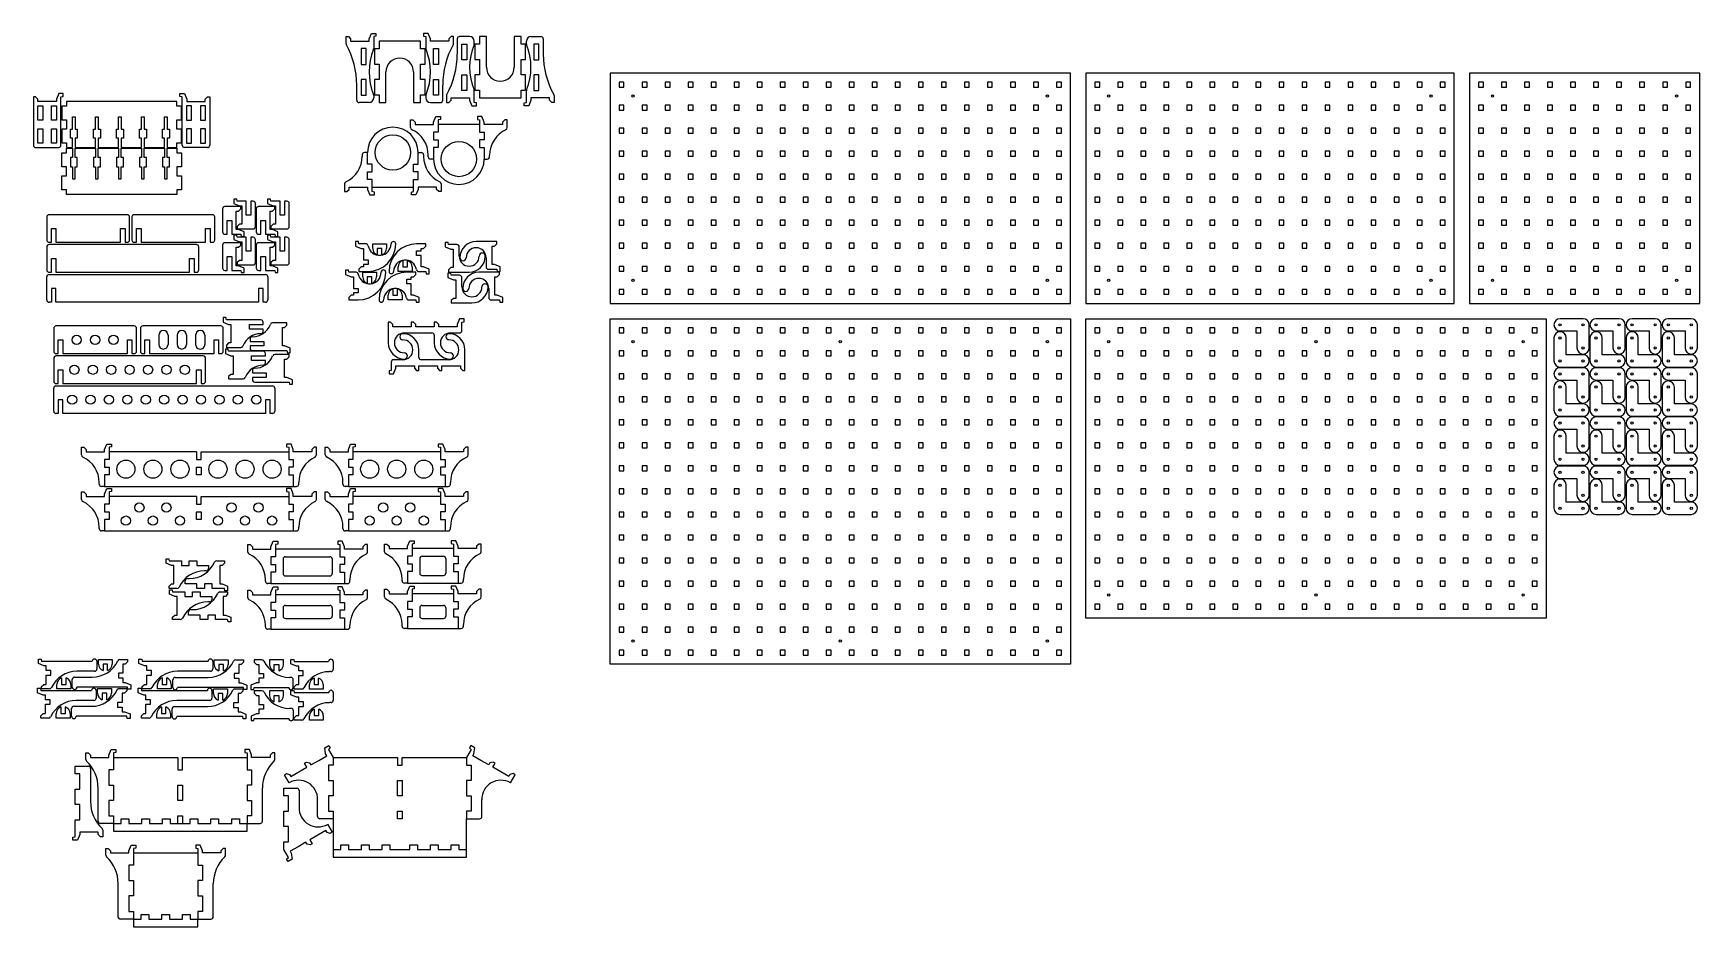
# Model space of a CAD drawing. Extents: x -922 to 1250, y -992 to 172.
import ezdxf

# ---------------------------------------------------------------- set-up
doc = ezdxf.new("R2010")
doc.units = 0
doc.header["$MEASUREMENT"] = 0
for name, color, linetype in [('DEFAULT', 18, 'CONTINUOUS'), ('LAYER_01', 12, 'CONTINUOUS'), ('LAYER_03', 5, 'CONTINUOUS')]:
    doc.layers.add(name, color=color, linetype=linetype)

msp = doc.modelspace()

# ---------------------------------------------------------------- linework, layer by layer
at = {"layer": 'DEFAULT'}
for p, q in [((-514, 161.5), (-514, 167.5)), ((-514, 167.5), (-511, 167.5)), ((-514, 158.3), (-514, 161.5)), ((-511, 167.5), (-508, 164.5)), ((-508, 164.5), (-508, 161.5)), ((-508, 161.5), (-484, 161.5)), ((-484, 164.5), (-481, 171.7)), ((-484, 161.5), (-484, 164.5)), ((-481, 171.7), (-475.1, 171.7)), ((-475.1, 168), (-478, 167.5)), ((-478, 167.5), (-478, 161.5)), ((-478, 161.5), (-478, 155.5)), ((-478, 155.5), (-478, 152.1)), ((-475.1, 171.7), (-475.1, 168)), ((-417, 161.5), (-471, 161.5)), ((-471, 161.5), (-471, 151.5)), ((-417, 151.5), (-417, 161.5)), ((-407, 171.7), (-412.9, 171.7)), ((-412.9, 171.7), (-412.9, 168)), ((-412.9, 168), (-410, 167.5)), ((-410, 167.5), (-410, 161.5)), ((-410, 161.5), (-410, 155.5)), ((-410, 155.5), (-410, 152.1)), ((-404, 164.5), (-407, 171.7)), ((-404, 161.5), (-404, 164.5)), ((-380, 161.5), (-404, 161.5)), ((-377, 167.5), (-380, 164.5)), ((-380, 164.5), (-380, 161.5)), ((-374, 167.5), (-377, 167.5)), ((-374, 161.5), (-374, 167.5)), ((-374, 158.3), (-374, 161.5)), ((-369, 164.5), (-369, 144.7)), ((-363, 167.5), (-366, 167.5)), ((-353, 167.5), (-363, 167.5)), ((-347, 158.1), (-347, 161.5)), ((-340, 157.5), (-346, 157.5)), ((-346, 157.5), (-346, 137.5)), ((-331, 167.5), (-340, 167.5)), ((-340, 167.5), (-340, 157.5)), ((-331, 127.5), (-331, 167.5)), ((-286, 167.5), (-295, 167.5)), ((-295, 167.5), (-295, 127.5)), ((-286, 157.5), (-286, 167.5)), ((-280, 157.5), (-286, 157.5)), ((-280, 137.5), (-280, 157.5)), ((-279, 158.1), (-279, 161.5)), ((-273, 167.5), (-263, 167.5)), ((-263, 167.5), (-260, 167.5)), ((-257, 164.5), (-257, 144.7)), ((-471, 151.5), (-477, 151.5)), ((-477, 151.5), (-477, 131.5)), ((-477, 131.5), (-471, 131.5)), ((-471, 131.5), (-471, 111.5)), ((-411, 151.5), (-417, 151.5)), ((-417, 111.5), (-417, 131.5)), ((-417, 131.5), (-411, 131.5)), ((-411, 131.5), (-411, 151.5)), ((-346, 137.5), (-340, 137.5)), ((-340, 137.5), (-340, 117.5)), ((-286, 117.5), (-286, 137.5)), ((-286, 137.5), (-280, 137.5)), ((-471, 111.5), (-477, 111.5)), ((-477, 111.5), (-477, 91.5)), ((-462, 81.5), (-462, 121.5)), ((-426, 121.5), (-426, 81.5)), ((-411, 111.5), (-417, 111.5)), ((-411, 91.5), (-411, 111.5)), ((-340, 117.5), (-346, 117.5)), ((-346, 117.5), (-346, 97.5)), ((-280, 117.5), (-286, 117.5)), ((-280, 97.5), (-280, 117.5)), ((-170, 120), (-170, -180)), ((130, 120), (-170, 120)), ((430, 120), (130, 120)), ((430, -180), (430, 120)), ((450, 120), (450, -180)), ((750, 120), (450, 120)), ((930, 120), (750, 120)), ((930, -180), (930, 120)), ((950, 120), (950, -180)), ((1250, 120), (950, 120)), ((1250, -180), (1250, 120)), ((-918.5, 89), (-921.5, 89)), ((-921.5, 89), (-921.5, 83)), ((-915.5, 86), (-918.5, 89)), ((-888.5, 93.2), (-891.5, 86)), ((-882.6, 93.2), (-888.5, 93.2)), ((-885.5, 89), (-882.6, 89.5)), ((-885.5, 83), (-885.5, 89)), ((-882.6, 89.5), (-882.6, 93.2)), ((-730.4, 89.5), (-730.4, 93.2)), ((-730.4, 93.2), (-724.5, 93.2)), ((-727.5, 89), (-730.4, 89.5)), ((-727.5, 83), (-727.5, 89)), ((-724.5, 93.2), (-721.5, 86)), ((-697.5, 86), (-694.5, 89)), ((-694.5, 89), (-691.5, 89)), ((-691.5, 89), (-691.5, 83)), ((-500, 84.5), (-500, 104.3)), ((-478, 90.9), (-478, 87.5)), ((-477, 91.5), (-471, 91.5)), ((-471, 91.5), (-471, 81.5)), ((-417, 81.5), (-417, 91.5)), ((-417, 91.5), (-411, 91.5)), ((-410, 90.9), (-410, 87.5)), ((-388, 84.5), (-388, 104.3)), ((-383, 90.7), (-383, 87.5)), ((-383, 87.5), (-383, 81.5)), ((-377, 84.5), (-377, 87.5)), ((-377, 87.5), (-353, 87.5)), ((-353, 87.5), (-353, 84.5)), ((-347, 93.5), (-347, 96.9)), ((-347, 87.5), (-347, 93.5)), ((-347, 81.5), (-347, 87.5)), ((-346, 97.5), (-340, 97.5)), ((-340, 97.5), (-340, 87.5)), ((-340, 87.5), (-286, 87.5)), ((-286, 87.5), (-286, 97.5)), ((-286, 97.5), (-280, 97.5)), ((-279, 93.5), (-279, 96.9)), ((-279, 87.5), (-279, 93.5)), ((-279, 81.5), (-279, 87.5)), ((-249, 87.5), (-273, 87.5)), ((-273, 87.5), (-273, 84.5)), ((-249, 84.5), (-249, 87.5)), ((-243, 90.7), (-243, 87.5)), ((-243, 87.5), (-243, 81.5)), ((-921.5, 83), (-921.5, 77)), ((-921.5, 77), (-921.5, 25.9)), ((-915.5, 83), (-915.5, 86)), ((-891.5, 83), (-915.5, 83)), ((-891.5, 86), (-891.5, 83)), ((-885.5, 77), (-885.5, 83)), ((-885.5, 26), (-885.5, 77)), ((-878.5, 77), (-884.5, 77)), ((-884.5, 77), (-884.5, 59)), ((-734.5, 83), (-878.5, 83)), ((-878.5, 83), (-878.5, 77)), ((-734.5, 77), (-734.5, 83)), ((-728.5, 77), (-734.5, 77)), ((-728.5, 59), (-728.5, 77)), ((-727.5, 77), (-727.5, 83)), ((-727.5, 26), (-727.5, 77)), ((-721.5, 86), (-721.5, 83)), ((-721.5, 83), (-697.5, 83)), ((-697.5, 83), (-697.5, 86)), ((-691.5, 83), (-691.5, 77)), ((-691.5, 77), (-691.5, 25.9)), ((-494, 81.5), (-497, 81.5)), ((-484, 81.5), (-494, 81.5)), ((-471, 81.5), (-462, 81.5)), ((-426, 81.5), (-417, 81.5)), ((-404, 81.5), (-394, 81.5)), ((-394, 81.5), (-391, 81.5)), ((-383, 81.5), (-380, 81.5)), ((-380, 81.5), (-377, 84.5)), ((-353, 84.5), (-350, 77.3)), ((-350, 77.3), (-344.1, 77.3)), ((-344.1, 81), (-347, 81.5)), ((-344.1, 77.3), (-344.1, 81)), ((-281.9, 81), (-279, 81.5)), ((-281.9, 77.3), (-281.9, 81)), ((-276, 77.3), (-281.9, 77.3)), ((-273, 84.5), (-276, 77.3)), ((-246, 81.5), (-249, 84.5)), ((-243, 81.5), (-246, 81.5)), ((-884.5, 59), (-878.5, 59)), ((-878.5, 47), (-884.5, 47)), ((-884.5, 47), (-884.5, 29)), ((-878.5, 59), (-878.5, 47)), ((-873.2, 35), (-873.2, 47)), ((-873.2, 47), (-870.5, 47)), ((-870.5, 47), (-870.5, 63)), ((-870.5, 63), (-867, 63)), ((-867, 63), (-867, 47)), ((-867, 47), (-864.2, 47)), ((-864.2, 47), (-864.2, 35)), ((-843.2, 35), (-843.2, 47)), ((-843.2, 47), (-840.5, 47)), ((-840.5, 47), (-840.5, 63)), ((-840.5, 63), (-837, 63)), ((-837, 63), (-837, 47)), ((-837, 47), (-834.2, 47)), ((-834.2, 47), (-834.2, 35)), ((-813.2, 35), (-813.2, 47)), ((-813.2, 47), (-810.5, 47)), ((-810.5, 47), (-810.5, 63)), ((-810.5, 63), (-807, 63)), ((-807, 63), (-807, 47)), ((-807, 47), (-804.2, 47)), ((-804.2, 47), (-804.2, 35)), ((-783.2, 35), (-783.2, 47)), ((-783.2, 47), (-780.5, 47)), ((-780.5, 47), (-780.5, 63)), ((-780.5, 63), (-777, 63)), ((-777, 63), (-777, 47)), ((-777, 47), (-774.2, 47)), ((-774.2, 47), (-774.2, 35)), ((-753.2, 35), (-753.2, 47)), ((-753.2, 47), (-750.5, 47)), ((-750.5, 47), (-750.5, 63)), ((-750.5, 63), (-747, 63)), ((-747, 63), (-747, 47)), ((-747, 47), (-744.2, 47)), ((-744.2, 47), (-744.2, 35)), ((-734.5, 47), (-734.5, 59)), ((-734.5, 59), (-728.5, 59)), ((-728.5, 47), (-734.5, 47)), ((-728.5, 29), (-728.5, 47)), ((-429.9, 53), (-429.9, 59)), ((-429.9, 59), (-426.9, 59)), ((-429.9, 49), (-429.9, 53)), ((-426.9, 59), (-423.9, 56)), ((-423.9, 56), (-423.9, 53)), ((-423.9, 53), (-399.9, 53)), ((-399.9, 56), (-396.9, 63.2)), ((-399.9, 53), (-399.9, 56)), ((-396.9, 63.2), (-391, 63.2)), ((-391, 59.5), (-393.9, 59)), ((-393.9, 59), (-393.9, 53)), ((-339.9, 53), (-393.9, 53)), ((-393.9, 53), (-393.9, 47)), ((-393.9, 47), (-393.9, 43)), ((-391, 63.2), (-391, 59.5)), ((-336.9, 63.2), (-342.8, 63.2)), ((-342.8, 63.2), (-342.8, 59.5)), ((-342.8, 59.5), (-339.9, 59)), ((-339.9, 59), (-339.9, 53)), ((-339.9, 53), (-339.9, 47)), ((-339.9, 47), (-339.9, 43)), ((-333.9, 56), (-336.9, 63.2)), ((-333.9, 53), (-333.9, 56)), ((-309.9, 53), (-333.9, 53)), ((-306.9, 59), (-309.9, 56)), ((-309.9, 56), (-309.9, 53)), ((-303.9, 59), (-306.9, 59)), ((-303.9, 53), (-303.9, 59)), ((-303.9, 49), (-303.9, 53)), ((-918.5, 23), (-888.5, 23)), ((-884.5, 29), (-878.5, 29)), ((-878.5, 29), (-878.5, 23)), ((-878.5, 23), (-870.5, 23)), ((-878.5, 16), (-878.5, 22)), ((-878.5, 22), (-870.5, 22)), ((-870.5, 35), (-873.2, 35)), ((-870.5, 23), (-870.5, 35)), ((-870.5, 22), (-870.5, 10)), ((-864.2, 35), (-867, 35)), ((-867, 35), (-867, 23)), ((-867, 23), (-840.5, 23)), ((-867, 10), (-867, 22)), ((-867, 22), (-840.5, 22)), ((-840.5, 35), (-843.2, 35)), ((-840.5, 23), (-840.5, 35)), ((-840.5, 22), (-840.5, 10)), ((-834.2, 35), (-837, 35)), ((-837, 35), (-837, 23)), ((-837, 23), (-810.5, 23)), ((-837, 10), (-837, 22)), ((-837, 22), (-810.5, 22)), ((-810.5, 35), (-813.2, 35)), ((-810.5, 23), (-810.5, 35)), ((-810.5, 22), (-810.5, 10)), ((-804.2, 35), (-807, 35)), ((-807, 35), (-807, 23)), ((-807, 23), (-780.5, 23)), ((-807, 10), (-807, 22)), ((-807, 22), (-780.5, 22)), ((-780.5, 35), (-783.2, 35)), ((-780.5, 23), (-780.5, 35)), ((-780.5, 22), (-780.5, 10)), ((-774.2, 35), (-777, 35)), ((-777, 35), (-777, 23)), ((-777, 23), (-750.5, 23)), ((-777, 10), (-777, 22)), ((-777, 22), (-750.5, 22)), ((-750.5, 35), (-753.2, 35)), ((-750.5, 23), (-750.5, 35)), ((-750.5, 22), (-750.5, 10)), ((-744.2, 35), (-747, 35)), ((-747, 35), (-747, 23)), ((-747, 23), (-734.5, 23)), ((-747, 10), (-747, 22)), ((-747, 22), (-734.5, 22)), ((-734.5, 23), (-734.5, 29)), ((-734.5, 29), (-728.5, 29)), ((-734.5, 22), (-734.5, 16)), ((-694.5, 23), (-724.5, 23)), ((-393.9, 43), (-399.9, 43)), ((-399.9, 43), (-399.9, 33)), ((-399.9, 33), (-393.9, 33)), ((-393.9, 23), (-399.9, 23)), ((-399.9, 23), (-399.9, 13)), ((-393.9, 33), (-393.9, 23)), ((-339.9, 43), (-333.9, 43)), ((-333.9, 33), (-339.9, 33)), ((-339.9, 33), (-339.9, 23)), ((-339.9, 23), (-333.9, 23)), ((-333.9, 43), (-333.9, 33)), ((-333.9, 23), (-333.9, 13)), ((-884.5, -2), (-884.5, 16)), ((-884.5, 16), (-878.5, 16)), ((-870.5, 10), (-873.2, 10)), ((-873.2, 10), (-873.2, -2)), ((-864.2, 10), (-867, 10)), ((-864.2, -2), (-864.2, 10)), ((-840.5, 10), (-843.2, 10)), ((-843.2, 10), (-843.2, -2)), ((-834.2, 10), (-837, 10)), ((-834.2, -2), (-834.2, 10)), ((-810.5, 10), (-813.2, 10)), ((-813.2, 10), (-813.2, -2)), ((-804.2, 10), (-807, 10)), ((-804.2, -2), (-804.2, 10)), ((-780.5, 10), (-783.2, 10)), ((-783.2, 10), (-783.2, -2)), ((-774.2, 10), (-777, 10)), ((-774.2, -2), (-774.2, 10)), ((-750.5, 10), (-753.2, 10)), ((-753.2, 10), (-753.2, -2)), ((-744.2, 10), (-747, 10)), ((-744.2, -2), (-744.2, 10)), ((-734.5, 16), (-728.5, 16)), ((-728.5, 16), (-728.5, -2)), ((-493, 13.5), (-493, 11.5)), ((-486, 16.5), (-490, 16.5)), ((-486, 11.5), (-486, 16.5)), ((-486, 1.5), (-486, 11.5)), ((-480, 1.5), (-486, 1.5)), ((-480, -8.5), (-480, 1.5)), ((-426, -8.5), (-426, 1.5)), ((-426, 1.5), (-420, 1.5)), ((-420, 11.5), (-420, 16.5)), ((-420, 16.5), (-416, 16.5)), ((-420, 1.5), (-420, 11.5)), ((-413, 13.5), (-413, 11.5)), ((-406.9, 11), (-406.9, 13)), ((-399.9, 8), (-403.9, 8)), ((-399.9, 13), (-399.9, 8)), ((-333.9, 13), (-333.9, 8)), ((-333.9, 8), (-329.9, 8)), ((-326.9, 11), (-326.9, 13)), ((-878.5, -2), (-884.5, -2)), ((-884.5, -32), (-884.5, -14)), ((-884.5, -14), (-878.5, -14)), ((-878.5, -14), (-878.5, -2)), ((-873.2, -2), (-870.5, -2)), ((-870.5, -2), (-870.5, -18)), ((-870.5, -18), (-867, -18)), ((-867, -18), (-867, -2)), ((-867, -2), (-864.2, -2)), ((-843.2, -2), (-840.5, -2)), ((-840.5, -2), (-840.5, -18)), ((-840.5, -18), (-837, -18)), ((-837, -18), (-837, -2)), ((-837, -2), (-834.2, -2)), ((-813.2, -2), (-810.5, -2)), ((-810.5, -2), (-810.5, -18)), ((-810.5, -18), (-807, -18)), ((-807, -18), (-807, -2)), ((-807, -2), (-804.2, -2)), ((-783.2, -2), (-780.5, -2)), ((-780.5, -2), (-780.5, -18)), ((-780.5, -18), (-777, -18)), ((-777, -18), (-777, -2)), ((-777, -2), (-774.2, -2)), ((-753.2, -2), (-750.5, -2)), ((-750.5, -2), (-750.5, -18)), ((-750.5, -18), (-747, -18)), ((-747, -18), (-747, -2)), ((-747, -2), (-744.2, -2)), ((-728.5, -2), (-734.5, -2)), ((-734.5, -2), (-734.5, -14)), ((-734.5, -14), (-728.5, -14)), ((-728.5, -14), (-728.5, -32)), ((-486, -18.5), (-486, -8.5)), ((-486, -8.5), (-480, -8.5)), ((-480, -18.5), (-486, -18.5)), ((-480, -22.5), (-480, -18.5)), ((-420, -8.5), (-426, -8.5)), ((-426, -22.5), (-426, -18.5)), ((-426, -18.5), (-420, -18.5)), ((-420, -18.5), (-420, -8.5)), ((-878.5, -32), (-884.5, -32)), ((-878.5, -38), (-878.5, -32)), ((-734.5, -38), (-878.5, -38)), ((-728.5, -32), (-734.5, -32)), ((-734.5, -32), (-734.5, -38)), ((-516, -24.5), (-516, -28.5)), ((-516, -28.5), (-516, -34.5)), ((-516, -34.5), (-513, -34.5)), ((-513, -34.5), (-510, -31.5)), ((-510, -31.5), (-510, -28.5)), ((-510, -28.5), (-486, -28.5)), ((-486, -28.5), (-486, -31.5)), ((-486, -31.5), (-483, -38.7)), ((-483, -38.7), (-477.1, -38.7)), ((-480, -28.5), (-480, -22.5)), ((-480, -34.5), (-480, -28.5)), ((-480, -28.5), (-426, -28.5)), ((-477.1, -35), (-480, -34.5)), ((-477.1, -38.7), (-477.1, -35)), ((-428.9, -35), (-426, -34.5)), ((-428.9, -38.7), (-428.9, -35)), ((-423, -38.7), (-428.9, -38.7)), ((-426, -28.5), (-426, -22.5)), ((-426, -34.5), (-426, -28.5)), ((-420, -31.5), (-423, -38.7)), ((-396, -28.5), (-420, -28.5)), ((-420, -28.5), (-420, -31.5)), ((-396, -31.5), (-396, -28.5)), ((-393, -34.5), (-396, -31.5)), ((-390, -34.5), (-393, -34.5)), ((-390, -24.5), (-390, -28.5)), ((-390, -28.5), (-390, -34.5)), ((-892, -64.5), (-901, -64.5)), ((-808, -64.5), (-892, -64.5)), ((-799, -64.5), (-808, -64.5)), ((-781, -64.5), (-790, -64.5)), ((-697, -64.5), (-781, -64.5)), ((-688, -64.5), (-697, -64.5)), ((-675, -57), (-675, -87)), ((-663, -54), (-672, -54)), ((-657, -54), (-663, -54)), ((-656.5, -44.1), (-660.2, -44.1)), ((-660.2, -44.1), (-660.2, -50)), ((-660.2, -50), (-653, -53)), ((-651, -54), (-657, -54)), ((-657, -84), (-657, -60)), ((-657, -60), (-654, -60)), ((-656, -47), (-656.5, -44.1)), ((-650, -47), (-656, -47)), ((-654, -60), (-651, -57)), ((-653, -53), (-650, -53)), ((-651, -57), (-651, -54)), ((-644, -47), (-650, -47)), ((-650, -53), (-650, -77)), ((-644, -65), (-644, -47)), ((-638, -65), (-644, -65)), ((-635, -47), (-638, -47)), ((-638, -47), (-638, -65)), ((-632, -80), (-632, -50)), ((-631, -57), (-631, -87)), ((-619, -54), (-628, -54)), ((-613, -54), (-619, -54)), ((-612.5, -44.1), (-616.2, -44.1)), ((-616.2, -44.1), (-616.2, -50)), ((-616.2, -50), (-609, -53)), ((-607, -54), (-613, -54)), ((-613, -84), (-613, -60)), ((-613, -60), (-610, -60)), ((-612, -47), (-612.5, -44.1)), ((-606, -47), (-612, -47)), ((-610, -60), (-607, -57)), ((-609, -53), (-606, -53)), ((-607, -57), (-607, -54)), ((-600, -47), (-606, -47)), ((-606, -53), (-606, -77)), ((-600, -65), (-600, -47)), ((-594, -65), (-600, -65)), ((-591, -47), (-594, -47)), ((-594, -47), (-594, -65)), ((-588, -80), (-588, -50)), ((-904, -67.5), (-904, -97.5)), ((-898, -100.5), (-898, -82.5)), ((-898, -82.5), (-892, -82.5)), ((-892, -82.5), (-892, -100.5)), ((-808, -100.5), (-808, -82.5)), ((-808, -82.5), (-802, -82.5)), ((-802, -82.5), (-802, -100.5)), ((-796, -97.5), (-796, -67.5)), ((-793, -67.5), (-793, -97.5)), ((-787, -100.5), (-787, -82.5)), ((-787, -82.5), (-781, -82.5)), ((-781, -82.5), (-781, -100.5)), ((-697, -100.5), (-697, -82.5)), ((-697, -82.5), (-691, -82.5)), ((-691, -82.5), (-691, -100.5)), ((-685, -97.5), (-685, -67.5)), ((-669, -90), (-669, -72)), ((-669, -72), (-663, -72)), ((-663, -72), (-663, -90)), ((-654, -84), (-657, -84)), ((-653, -77), (-656, -80)), ((-656, -80), (-656, -83)), ((-656, -83), (-650, -83)), ((-646.8, -87), (-654, -84)), ((-650, -77), (-653, -77)), ((-650, -83), (-644, -83)), ((-644, -83), (-635, -83)), ((-625, -90), (-625, -72)), ((-625, -72), (-619, -72)), ((-619, -72), (-619, -90)), ((-610, -84), (-613, -84)), ((-609, -77), (-612, -80)), ((-612, -80), (-612, -83)), ((-612, -83), (-606, -83)), ((-602.8, -87), (-610, -84)), ((-606, -77), (-609, -77)), ((-606, -83), (-600, -83)), ((-600, -83), (-591, -83)), ((-904, -106.5), (-904, -136.5)), ((-901, -100.5), (-898, -100.5)), ((-892, -103.5), (-901, -103.5)), ((-892, -100.5), (-808, -100.5)), ((-718, -103.5), (-892, -103.5)), ((-802, -100.5), (-799, -100.5)), ((-790, -100.5), (-787, -100.5)), ((-781, -100.5), (-697, -100.5)), ((-709, -103.5), (-718, -103.5)), ((-706, -136.5), (-706, -106.5)), ((-691, -100.5), (-688, -100.5)), ((-675, -104), (-675, -134)), ((-672, -90), (-669, -90)), ((-663, -101), (-672, -101)), ((-663, -90), (-657, -90)), ((-657, -101), (-663, -101)), ((-656.5, -91.1), (-660.2, -91.1)), ((-660.2, -91.1), (-660.2, -97)), ((-660.2, -97), (-653, -100)), ((-657, -90), (-651, -90)), ((-651, -101), (-657, -101)), ((-657, -131), (-657, -107)), ((-657, -107), (-654, -107)), ((-656, -94), (-656.5, -91.1)), ((-650, -94), (-656, -94)), ((-654, -107), (-651, -104)), ((-653, -100), (-650, -100)), ((-651, -90), (-650.5, -92.9)), ((-651, -104), (-651, -101)), ((-650.5, -92.9), (-646.8, -92.9)), ((-644, -94), (-650, -94)), ((-650, -100), (-650, -124)), ((-646.8, -92.9), (-646.8, -87)), ((-644, -112), (-644, -94)), ((-635, -94), (-638, -94)), ((-638, -94), (-638, -112)), ((-632, -127), (-632, -97)), ((-631, -104), (-631, -134)), ((-628, -90), (-625, -90)), ((-619, -101), (-628, -101)), ((-619, -90), (-613, -90)), ((-613, -101), (-619, -101)), ((-612.5, -91.1), (-616.2, -91.1)), ((-616.2, -91.1), (-616.2, -97)), ((-616.2, -97), (-609, -100)), ((-613, -90), (-607, -90)), ((-607, -101), (-613, -101)), ((-613, -131), (-613, -107)), ((-613, -107), (-610, -107)), ((-612, -94), (-612.5, -91.1)), ((-606, -94), (-612, -94)), ((-610, -107), (-607, -104)), ((-609, -100), (-606, -100)), ((-607, -90), (-606.5, -92.9)), ((-607, -104), (-607, -101)), ((-606.5, -92.9), (-602.8, -92.9)), ((-600, -94), (-606, -94)), ((-606, -100), (-606, -124)), ((-602.8, -92.9), (-602.8, -87)), ((-600, -112), (-600, -94)), ((-591, -94), (-594, -94)), ((-594, -94), (-594, -112)), ((-588, -127), (-588, -97)), ((-497.8, -99.6), (-501.5, -99.6)), ((-501.5, -99.6), (-501.5, -105.5)), ((-501.5, -105.5), (-494.3, -108.5)), ((-497.3, -102.5), (-497.8, -99.6)), ((-491.3, -102.5), (-497.3, -102.5)), ((-494.3, -108.5), (-491.3, -108.5)), ((-488, -102.5), (-491.3, -102.5)), ((-491.3, -108.5), (-491.3, -123.5)), ((-479.3, -108.5), (-479.3, -102.5)), ((-479.3, -102.5), (-461.3, -102.5)), ((-473.3, -108.5), (-473.3, -117)), ((-467.3, -108.5), (-473.3, -108.5)), ((-467.3, -117), (-467.3, -108.5)), ((-461.3, -102.5), (-461.3, -108.5)), ((-416, -102.5), (-422, -102.5)), ((-410, -102.5), (-416, -102.5)), ((-416, -111.5), (-416, -108.5)), ((-416, -108.5), (-413, -108.5)), ((-413, -108.5), (-410, -105.5)), ((-410, -105.5), (-410, -102.5)), ((-381, -100.6), (-384.7, -100.6)), ((-384.7, -100.6), (-384.7, -106.5)), ((-384.7, -106.5), (-377.5, -109.5)), ((-380.5, -103.5), (-381, -100.6)), ((-374.5, -103.5), (-380.5, -103.5)), ((-369.5, -103.5), (-374.5, -103.5)), ((-366.5, -118.5), (-366.5, -106.5)), ((-323.5, -99.5), (-344.5, -99.5)), ((-317.5, -99.5), (-323.5, -99.5)), ((-323.5, -129.5), (-323.5, -105.5)), ((-323.5, -105.5), (-320.5, -105.5)), ((-320.5, -105.5), (-317.5, -102.5)), ((-317.5, -102.5), (-317.5, -99.5)), ((-898, -139.5), (-898, -121.5)), ((-898, -121.5), (-892, -121.5)), ((-892, -121.5), (-892, -139.5)), ((-718, -139.5), (-718, -121.5)), ((-718, -121.5), (-712, -121.5)), ((-712, -121.5), (-712, -139.5)), ((-669, -137), (-669, -119)), ((-669, -119), (-663, -119)), ((-663, -119), (-663, -137)), ((-653, -124), (-656, -127)), ((-656, -127), (-656, -130)), ((-656, -130), (-650, -130)), ((-650, -124), (-653, -124)), ((-650, -130), (-644, -130)), ((-638, -112), (-644, -112)), ((-644, -130), (-635, -130)), ((-625, -137), (-625, -119)), ((-625, -119), (-619, -119)), ((-619, -119), (-619, -137)), ((-609, -124), (-612, -127)), ((-612, -127), (-612, -130)), ((-612, -130), (-606, -130)), ((-606, -124), (-609, -124)), ((-606, -130), (-600, -130)), ((-594, -112), (-600, -112)), ((-600, -130), (-591, -130)), ((-491.3, -123.5), (-485.3, -123.5)), ((-485.3, -129.5), (-491.3, -129.5)), ((-491.3, -129.5), (-491.3, -132.5)), ((-485.3, -123.5), (-485.3, -129.5)), ((-440, -124), (-440, -132.5)), ((-434, -132.5), (-434, -124)), ((-422, -111.5), (-416, -111.5)), ((-422, -117.5), (-422, -111.5)), ((-416, -117.5), (-422, -117.5)), ((-416, -132.5), (-416, -117.5)), ((-377.5, -109.5), (-374.5, -109.5)), ((-374.5, -109.5), (-374.5, -133.5)), ((-331.5, -120.5), (-331.5, -132.5)), ((-320.5, -129.5), (-323.5, -129.5)), ((-313.3, -132.5), (-320.5, -129.5)), ((-904, -175.5), (-904, -145.5)), ((-901, -139.5), (-898, -139.5)), ((-901, -142.5), (-892, -142.5)), ((-892, -139.5), (-718, -139.5)), ((-892, -142.5), (-628, -142.5)), ((-712, -139.5), (-709, -139.5)), ((-672, -137), (-669, -137)), ((-663, -137), (-657, -137)), ((-654, -131), (-657, -131)), ((-657, -137), (-651, -137)), ((-646.8, -134), (-654, -131)), ((-651, -137), (-650.5, -139.9)), ((-650.5, -139.9), (-646.8, -139.9)), ((-646.8, -139.9), (-646.8, -134)), ((-628, -137), (-625, -137)), ((-628, -142.5), (-619, -142.5)), ((-619, -137), (-613, -137)), ((-616, -145.5), (-616, -175.5)), ((-610, -131), (-613, -131)), ((-613, -137), (-607, -137)), ((-602.8, -134), (-610, -131)), ((-607, -137), (-606.5, -139.9)), ((-606.5, -139.9), (-602.8, -139.9)), ((-602.8, -139.9), (-602.8, -134)), ((-510.8, -136.6), (-514.5, -136.6)), ((-514.5, -136.6), (-514.5, -142.5)), ((-514.5, -142.5), (-507.3, -145.5)), ((-510.3, -139.5), (-510.8, -136.6)), ((-504.3, -139.5), (-510.3, -139.5)), ((-507.3, -145.5), (-504.3, -145.5)), ((-501, -139.5), (-504.3, -139.5)), ((-504.3, -145.5), (-504.3, -160.5)), ((-494.3, -132.5), (-497.3, -135.5)), ((-497.3, -135.5), (-497.3, -138.5)), ((-497.3, -138.5), (-491.3, -138.5)), ((-491.3, -132.5), (-494.3, -132.5)), ((-492.3, -145.5), (-492.3, -139.5)), ((-492.3, -139.5), (-474.3, -139.5)), ((-491.3, -138.5), (-485.3, -138.5)), ((-486.3, -145.5), (-486.3, -154)), ((-480.3, -145.5), (-486.3, -145.5)), ((-480.3, -154), (-480.3, -145.5)), ((-474.3, -139.5), (-474.3, -145.5)), ((-446, -138.5), (-446, -132.5)), ((-428, -138.5), (-446, -138.5)), ((-440, -132.5), (-434, -132.5)), ((-429, -139.5), (-435, -139.5)), ((-435, -148.5), (-429, -148.5)), ((-435, -154.5), (-435, -148.5)), ((-423, -139.5), (-429, -139.5)), ((-429, -148.5), (-429, -145.5)), ((-429, -145.5), (-426, -145.5)), ((-428, -132.5), (-428, -138.5)), ((-426, -145.5), (-423, -142.5)), ((-423, -142.5), (-423, -139.5)), ((-419.3, -138.5), (-416, -138.5)), ((-413, -132.5), (-416, -132.5)), ((-416, -138.5), (-410, -138.5)), ((-405.8, -135.5), (-413, -132.5)), ((-410, -138.5), (-409.5, -141.4)), ((-409.5, -141.4), (-405.8, -141.4)), ((-405.8, -141.4), (-405.8, -135.5)), ((-377.5, -140.6), (-381.2, -140.6)), ((-381.2, -140.6), (-381.2, -146.5)), ((-381.2, -146.5), (-374, -149.5)), ((-377.5, -133.5), (-380.5, -136.5)), ((-380.5, -136.5), (-380.5, -139.5)), ((-380.5, -139.5), (-374.5, -139.5)), ((-374.5, -133.5), (-377.5, -133.5)), ((-377, -143.5), (-377.5, -140.6)), ((-371, -143.5), (-377, -143.5)), ((-374.5, -139.5), (-353.5, -139.5)), ((-374, -149.5), (-371, -149.5)), ((-366, -143.5), (-371, -143.5)), ((-371, -149.5), (-371, -173.5)), ((-363, -158.5), (-363, -146.5)), ((-320, -139.5), (-341, -139.5)), ((-328.5, -135.5), (-323.5, -135.5)), ((-323.5, -135.5), (-317.5, -135.5)), ((-314, -139.5), (-320, -139.5)), ((-320, -169.5), (-320, -145.5)), ((-320, -145.5), (-317, -145.5)), ((-317.5, -135.5), (-317, -138.4)), ((-317, -138.4), (-313.3, -138.4)), ((-317, -145.5), (-314, -142.5)), ((-314, -142.5), (-314, -139.5)), ((-313.3, -138.4), (-313.3, -132.5)), ((-892, -160.5), (-898, -160.5)), ((-898, -160.5), (-898, -178.5)), ((-892, -178.5), (-892, -160.5)), ((-622, -160.5), (-628, -160.5)), ((-628, -160.5), (-628, -178.5)), ((-622, -178.5), (-622, -160.5)), ((-507.3, -169.5), (-510.3, -172.5)), ((-510.3, -172.5), (-510.3, -175.5)), ((-504.3, -169.5), (-507.3, -169.5)), ((-504.3, -160.5), (-498.3, -160.5)), ((-498.3, -166.5), (-504.3, -166.5)), ((-504.3, -166.5), (-504.3, -169.5)), ((-498.3, -160.5), (-498.3, -166.5)), ((-459, -175.5), (-459, -169.5)), ((-453, -161), (-453, -169.5)), ((-453, -169.5), (-447, -169.5)), ((-447, -169.5), (-447, -161)), ((-441, -169.5), (-441, -175.5)), ((-429, -154.5), (-435, -154.5)), ((-429, -169.5), (-429, -154.5)), ((-426, -169.5), (-429, -169.5)), ((-418.8, -172.5), (-426, -169.5)), ((-418.8, -178.4), (-418.8, -172.5)), ((-374, -173.5), (-377, -176.5)), ((-371, -173.5), (-374, -173.5)), ((-328, -160.5), (-328, -172.5)), ((-317, -169.5), (-320, -169.5)), ((-309.8, -172.5), (-317, -169.5)), ((-309.8, -178.4), (-309.8, -172.5)), ((-898, -178.5), (-901, -178.5)), ((-628, -178.5), (-892, -178.5)), ((-619, -178.5), (-622, -178.5)), ((-510.3, -175.5), (-504.3, -175.5)), ((-504.3, -175.5), (-498.3, -175.5)), ((-441, -175.5), (-459, -175.5)), ((-432.3, -175.5), (-429, -175.5)), ((-429, -175.5), (-423, -175.5)), ((-423, -175.5), (-422.5, -178.4)), ((-422.5, -178.4), (-418.8, -178.4)), ((-377, -176.5), (-377, -179.5)), ((-377, -179.5), (-371, -179.5)), ((-371, -179.5), (-350, -179.5)), ((-325, -175.5), (-320, -175.5)), ((-320, -175.5), (-314, -175.5)), ((-314, -175.5), (-313.5, -178.4)), ((-313.5, -178.4), (-309.8, -178.4)), ((-170, -180), (130, -180)), ((130, -180), (430, -180)), ((450, -180), (750, -180)), ((750, -180), (930, -180)), ((950, -180), (1250, -180)), ((-895, -212.5), (-895, -242.5)), ((-883, -209.5), (-892, -209.5)), ((-799, -209.5), (-883, -209.5)), ((-790, -209.5), (-799, -209.5)), ((-787, -242.5), (-787, -212.5)), ((-782, -212.5), (-782, -242.5)), ((-770, -209.5), (-779, -209.5)), ((-686, -209.5), (-770, -209.5)), ((-677, -209.5), (-686, -209.5)), ((-670.5, -198.6), (-674.2, -198.6)), ((-674.2, -198.6), (-674.2, -204.5)), ((-674.2, -204.5), (-667, -207.5)), ((-674, -242.5), (-674, -212.5)), ((-670, -201.5), (-670.5, -198.6)), ((-625, -201.5), (-670, -201.5)), ((-667, -207.5), (-664, -207.5)), ((-664, -207.5), (-664, -231.5)), ((-640, -213.5), (-640, -207.5)), ((-640, -207.5), (-622, -207.5)), ((-622, -213.5), (-640, -213.5)), ((-622, -207.5), (-622, -204.5)), ((-622, -216.5), (-622, -213.5)), ((-603, -205.5), (-609.8, -205.5)), ((-597, -205.5), (-603, -205.5)), ((-591, -205.5), (-597, -205.5)), ((-597, -235.5), (-597, -211.5)), ((-597, -211.5), (-594, -211.5)), ((-594, -211.5), (-591, -208.5)), ((-591, -208.5), (-591, -205.5)), ((-456, -204.5), (-459, -204.5)), ((-459, -204.5), (-459, -210.5)), ((-459, -210.5), (-459, -231.5)), ((-453, -207.5), (-456, -204.5)), ((-453, -210.5), (-453, -207.5)), ((-429, -210.5), (-453, -210.5)), ((-426, -204.5), (-429, -204.5)), ((-429, -204.5), (-429, -210.5)), ((-423, -207.5), (-426, -204.5)), ((-423, -210.5), (-423, -207.5)), ((-399, -210.5), (-423, -210.5)), ((-396, -204.5), (-399, -204.5)), ((-399, -204.5), (-399, -210.5)), ((-393, -207.5), (-396, -204.5)), ((-393, -210.5), (-393, -207.5)), ((-369, -210.5), (-393, -210.5)), ((-366, -200.3), (-369, -207.5)), ((-369, -207.5), (-369, -210.5)), ((-360.1, -200.3), (-366, -200.3)), ((-363, -204.5), (-360.1, -204)), ((-363, -210.5), (-363, -204.5)), ((-363, -215.5), (-363, -210.5)), ((-360.1, -204), (-360.1, -200.3)), ((-889, -245.5), (-889, -227.5)), ((-889, -227.5), (-883, -227.5)), ((-883, -227.5), (-883, -245.5)), ((-799, -245.5), (-799, -227.5)), ((-799, -227.5), (-793, -227.5)), ((-793, -227.5), (-793, -245.5)), ((-776, -245.5), (-776, -227.5)), ((-776, -227.5), (-770, -227.5)), ((-770, -227.5), (-770, -245.5)), ((-758, -221.5), (-758, -233.5)), ((-746, -221.5), (-746, -233.5)), ((-734, -221.5), (-734, -233.5)), ((-722, -221.5), (-722, -233.5)), ((-710, -221.5), (-710, -233.5)), ((-698, -221.5), (-698, -233.5)), ((-686, -245.5), (-686, -227.5)), ((-686, -227.5), (-680, -227.5)), ((-680, -227.5), (-680, -245.5)), ((-667, -231.5), (-670, -234.5)), ((-670, -234.5), (-670, -237.5)), ((-670, -237.5), (-664, -237.5)), ((-664, -231.5), (-667, -231.5)), ((-664, -237.5), (-658, -237.5)), ((-658, -237.5), (-651.2, -237.5)), ((-639, -226.5), (-639, -229.5)), ((-639, -229.5), (-621, -229.5)), ((-621, -235.5), (-639, -235.5)), ((-639, -235.5), (-639, -238.5)), ((-621, -229.5), (-621, -235.5)), ((-594, -235.5), (-597, -235.5)), ((-586.8, -238.5), (-594, -235.5)), ((-586.8, -244.4), (-586.8, -238.5)), ((-438, -218.5), (-402, -218.5)), ((-399, -221.5), (-399, -231.5)), ((-378, -218.5), (-366, -218.5)), ((-895, -251.5), (-895, -281.5)), ((-892, -245.5), (-889, -245.5)), ((-883, -248.5), (-892, -248.5)), ((-883, -245.5), (-799, -245.5)), ((-709, -248.5), (-883, -248.5)), ((-793, -245.5), (-790, -245.5)), ((-779, -245.5), (-776, -245.5)), ((-770, -245.5), (-686, -245.5)), ((-700, -248.5), (-709, -248.5)), ((-697, -281.5), (-697, -251.5)), ((-680, -245.5), (-677, -245.5)), ((-667.5, -239.6), (-671.2, -239.6)), ((-671.2, -239.6), (-671.2, -245.5)), ((-671.2, -245.5), (-664, -248.5)), ((-667, -242.5), (-667.5, -239.6)), ((-622, -242.5), (-667, -242.5)), ((-664, -248.5), (-661, -248.5)), ((-661, -248.5), (-661, -272.5)), ((-637, -254.5), (-637, -248.5)), ((-637, -248.5), (-619, -248.5)), ((-619, -254.5), (-637, -254.5)), ((-636, -241.5), (-591, -241.5)), ((-619, -248.5), (-619, -245.5)), ((-619, -257.5), (-619, -254.5)), ((-600, -246.5), (-606.8, -246.5)), ((-594, -246.5), (-600, -246.5)), ((-588, -246.5), (-594, -246.5)), ((-594, -276.5), (-594, -252.5)), ((-594, -252.5), (-591, -252.5)), ((-591, -241.5), (-590.5, -244.4)), ((-591, -252.5), (-588, -249.5)), ((-590.5, -244.4), (-586.8, -244.4)), ((-588, -249.5), (-588, -246.5)), ((-455, -256.5), (-455, -261.5)), ((-440, -253.5), (-452, -253.5)), ((-419, -250.5), (-419, -240.5)), ((-380, -253.5), (-416, -253.5)), ((-359, -261.5), (-359, -240.5)), ((-889, -284.5), (-889, -266.5)), ((-889, -266.5), (-883, -266.5)), ((-883, -266.5), (-883, -284.5)), ((-709, -284.5), (-709, -266.5)), ((-709, -266.5), (-703, -266.5)), ((-703, -266.5), (-703, -284.5)), ((-664, -272.5), (-667, -275.5)), ((-667, -275.5), (-667, -278.5)), ((-667, -278.5), (-661, -278.5)), ((-661, -272.5), (-664, -272.5)), ((-661, -278.5), (-655, -278.5)), ((-655, -278.5), (-648.2, -278.5)), ((-636, -267.5), (-636, -270.5)), ((-636, -270.5), (-618, -270.5)), ((-618, -276.5), (-636, -276.5)), ((-636, -276.5), (-636, -279.5)), ((-618, -270.5), (-618, -276.5)), ((-591, -276.5), (-594, -276.5)), ((-583.8, -279.5), (-591, -276.5)), ((-583.8, -285.4), (-583.8, -279.5)), ((-455, -267.5), (-457.9, -268)), ((-457.9, -268), (-457.9, -271.7)), ((-457.9, -271.7), (-452, -271.7)), ((-455, -261.5), (-455, -267.5)), ((-452, -271.7), (-449, -264.5)), ((-449, -264.5), (-449, -261.5)), ((-449, -261.5), (-425, -261.5)), ((-425, -261.5), (-425, -264.5)), ((-425, -264.5), (-422, -267.5)), ((-422, -267.5), (-419, -267.5)), ((-419, -267.5), (-419, -261.5)), ((-419, -261.5), (-395, -261.5)), ((-395, -261.5), (-395, -264.5)), ((-395, -264.5), (-392, -267.5)), ((-392, -267.5), (-389, -267.5)), ((-389, -267.5), (-389, -261.5)), ((-389, -261.5), (-365, -261.5)), ((-365, -261.5), (-365, -264.5)), ((-365, -264.5), (-362, -267.5)), ((-362, -267.5), (-359, -267.5)), ((-359, -267.5), (-359, -261.5)), ((-895, -320.5), (-895, -290.5)), ((-892, -284.5), (-889, -284.5)), ((-892, -287.5), (-883, -287.5)), ((-883, -284.5), (-709, -284.5)), ((-883, -287.5), (-619, -287.5)), ((-703, -284.5), (-700, -284.5)), ((-633, -282.5), (-588, -282.5)), ((-619, -287.5), (-610, -287.5)), ((-607, -290.5), (-607, -320.5)), ((-588, -282.5), (-587.5, -285.4)), ((-587.5, -285.4), (-583.8, -285.4)), ((-889, -323.5), (-892, -323.5)), ((-883, -305.5), (-889, -305.5)), ((-889, -305.5), (-889, -323.5)), ((-883, -323.5), (-883, -305.5)), ((-619, -323.5), (-883, -323.5)), ((-613, -305.5), (-619, -305.5)), ((-619, -305.5), (-619, -323.5)), ((-613, -323.5), (-613, -305.5)), ((-610, -323.5), (-613, -323.5)), ((-858.7, -373.5), (-858.7, -367.5)), ((-858.7, -367.5), (-855.7, -367.5)), ((-855.7, -367.5), (-852.7, -370.5)), ((-828.7, -370.5), (-825.7, -363.3)), ((-825.7, -363.3), (-819.8, -363.3)), ((-819.8, -367), (-822.7, -367.5)), ((-822.7, -367.5), (-822.7, -373.5)), ((-819.8, -363.3), (-819.8, -367)), ((-585.7, -363.3), (-591.6, -363.3)), ((-591.6, -363.3), (-591.6, -367)), ((-591.6, -367), (-588.7, -367.5)), ((-588.7, -367.5), (-588.7, -373.5)), ((-582.7, -370.5), (-585.7, -363.3)), ((-555.7, -367.5), (-558.7, -370.5)), ((-552.7, -367.5), (-555.7, -367.5)), ((-552.7, -373.5), (-552.7, -367.5)), ((-541, -373.5), (-541, -367.5)), ((-541, -367.5), (-538, -367.5)), ((-538, -367.5), (-535, -370.5)), ((-511, -370.5), (-508, -363.3)), ((-508, -363.3), (-502.1, -363.3)), ((-502.1, -367), (-505, -367.5)), ((-505, -367.5), (-505, -373.5)), ((-502.1, -363.3), (-502.1, -367)), ((-388, -363.3), (-393.9, -363.3)), ((-393.9, -363.3), (-393.9, -367)), ((-393.9, -367), (-391, -367.5)), ((-391, -367.5), (-391, -373.5)), ((-385, -370.5), (-388, -363.3)), ((-358, -367.5), (-361, -370.5)), ((-355, -367.5), (-358, -367.5)), ((-355, -373.5), (-355, -367.5)), ((-858.7, -377.5), (-858.7, -373.5)), ((-852.7, -370.5), (-852.7, -373.5)), ((-852.7, -373.5), (-828.7, -373.5)), ((-828.7, -373.5), (-828.7, -370.5)), ((-822.7, -383.5), (-828.7, -383.5)), ((-828.7, -383.5), (-828.7, -393.5)), ((-708.7, -373.5), (-822.7, -373.5)), ((-822.7, -373.5), (-822.7, -379.5)), ((-822.7, -379.5), (-822.7, -383.5)), ((-702.7, -373.5), (-588.7, -373.5)), ((-588.7, -373.5), (-588.7, -379.5)), ((-588.7, -379.5), (-588.7, -383.5)), ((-588.7, -383.5), (-582.7, -383.5)), ((-582.7, -373.5), (-582.7, -370.5)), ((-558.7, -373.5), (-582.7, -373.5)), ((-582.7, -383.5), (-582.7, -393.5)), ((-558.7, -370.5), (-558.7, -373.5)), ((-552.7, -377.5), (-552.7, -373.5)), ((-541, -377.5), (-541, -373.5)), ((-535, -370.5), (-535, -373.5)), ((-535, -373.5), (-511, -373.5)), ((-511, -373.5), (-511, -370.5)), ((-505, -383.5), (-511, -383.5)), ((-511, -383.5), (-511, -393.5)), ((-391, -373.5), (-505, -373.5)), ((-505, -373.5), (-505, -379.5)), ((-505, -379.5), (-505, -383.5)), ((-391, -373.5), (-391, -379.5)), ((-391, -379.5), (-391, -383.5)), ((-391, -383.5), (-385, -383.5)), ((-385, -373.5), (-385, -370.5)), ((-361, -373.5), (-385, -373.5)), ((-385, -383.5), (-385, -393.5)), ((-361, -370.5), (-361, -373.5)), ((-355, -377.5), (-355, -373.5)), ((-828.7, -393.5), (-822.7, -393.5)), ((-822.7, -403.5), (-828.7, -403.5)), ((-828.7, -403.5), (-828.7, -413.5)), ((-822.7, -393.5), (-822.7, -403.5)), ((-582.7, -393.5), (-588.7, -393.5)), ((-588.7, -393.5), (-588.7, -403.5)), ((-588.7, -403.5), (-582.7, -403.5)), ((-582.7, -403.5), (-582.7, -413.5)), ((-511, -393.5), (-505, -393.5)), ((-505, -403.5), (-511, -403.5)), ((-511, -403.5), (-511, -413.5)), ((-505, -393.5), (-505, -403.5)), ((-385, -393.5), (-391, -393.5)), ((-391, -393.5), (-391, -403.5)), ((-391, -403.5), (-385, -403.5)), ((-385, -403.5), (-385, -413.5)), ((-858.7, -431.5), (-858.7, -425.5)), ((-858.7, -425.5), (-855.7, -425.5)), ((-858.7, -435.5), (-858.7, -431.5)), ((-855.7, -425.5), (-852.7, -428.5)), ((-852.7, -428.5), (-852.7, -431.5)), ((-852.7, -431.5), (-828.7, -431.5)), ((-835.7, -415.5), (-835.7, -413.5)), ((-828.7, -418.5), (-832.7, -418.5)), ((-828.7, -413.5), (-828.7, -418.5)), ((-828.7, -418.5), (-702.7, -418.5)), ((-828.7, -428.5), (-825.7, -421.3)), ((-828.7, -431.5), (-828.7, -428.5)), ((-825.7, -421.3), (-819.8, -421.3)), ((-819.8, -425), (-822.7, -425.5)), ((-822.7, -425.5), (-822.7, -431.5)), ((-822.7, -431.5), (-822.7, -437.5)), ((-708.7, -431.5), (-822.7, -431.5)), ((-819.8, -421.3), (-819.8, -425)), ((-702.7, -418.5), (-582.7, -418.5)), ((-702.7, -431.5), (-588.7, -431.5)), ((-585.7, -421.3), (-591.6, -421.3)), ((-591.6, -421.3), (-591.6, -425)), ((-591.6, -425), (-588.7, -425.5)), ((-588.7, -425.5), (-588.7, -431.5)), ((-588.7, -431.5), (-588.7, -437.5)), ((-582.7, -428.5), (-585.7, -421.3)), ((-582.7, -413.5), (-582.7, -418.5)), ((-582.7, -418.5), (-578.7, -418.5)), ((-582.7, -431.5), (-582.7, -428.5)), ((-558.7, -431.5), (-582.7, -431.5)), ((-575.7, -415.5), (-575.7, -413.5)), ((-555.7, -425.5), (-558.7, -428.5)), ((-558.7, -428.5), (-558.7, -431.5)), ((-552.7, -425.5), (-555.7, -425.5)), ((-552.7, -431.5), (-552.7, -425.5)), ((-552.7, -435.5), (-552.7, -431.5)), ((-541, -431.5), (-541, -425.5)), ((-541, -425.5), (-538, -425.5)), ((-541, -435.5), (-541, -431.5)), ((-538, -425.5), (-535, -428.5)), ((-535, -428.5), (-535, -431.5)), ((-535, -431.5), (-511, -431.5)), ((-518, -415.5), (-518, -413.5)), ((-511, -418.5), (-515, -418.5)), ((-511, -413.5), (-511, -418.5)), ((-511, -418.5), (-385, -418.5)), ((-511, -428.5), (-508, -421.3)), ((-511, -431.5), (-511, -428.5)), ((-508, -421.3), (-502.1, -421.3)), ((-502.1, -425), (-505, -425.5)), ((-505, -425.5), (-505, -431.5)), ((-505, -431.5), (-505, -437.5)), ((-391, -431.5), (-505, -431.5)), ((-502.1, -421.3), (-502.1, -425)), ((-388, -421.3), (-393.9, -421.3)), ((-393.9, -421.3), (-393.9, -425)), ((-393.9, -425), (-391, -425.5)), ((-391, -425.5), (-391, -431.5)), ((-391, -431.5), (-391, -437.5)), ((-385, -428.5), (-388, -421.3)), ((-385, -413.5), (-385, -418.5)), ((-385, -418.5), (-381, -418.5)), ((-385, -431.5), (-385, -428.5)), ((-361, -431.5), (-385, -431.5)), ((-378, -415.5), (-378, -413.5)), ((-358, -425.5), (-361, -428.5)), ((-361, -428.5), (-361, -431.5)), ((-355, -425.5), (-358, -425.5)), ((-355, -431.5), (-355, -425.5)), ((-355, -435.5), (-355, -431.5)), ((-822.7, -441.5), (-828.7, -441.5)), ((-828.7, -441.5), (-828.7, -451.5)), ((-828.7, -451.5), (-822.7, -451.5)), ((-822.7, -437.5), (-822.7, -441.5)), ((-822.7, -451.5), (-822.7, -461.5)), ((-588.7, -437.5), (-588.7, -441.5)), ((-588.7, -441.5), (-582.7, -441.5)), ((-582.7, -451.5), (-588.7, -451.5)), ((-588.7, -451.5), (-588.7, -461.5)), ((-582.7, -441.5), (-582.7, -451.5)), ((-505, -441.5), (-511, -441.5)), ((-511, -441.5), (-511, -451.5)), ((-511, -451.5), (-505, -451.5)), ((-505, -437.5), (-505, -441.5)), ((-505, -451.5), (-505, -461.5)), ((-391, -437.5), (-391, -441.5)), ((-391, -441.5), (-385, -441.5)), ((-385, -451.5), (-391, -451.5)), ((-391, -451.5), (-391, -461.5)), ((-385, -441.5), (-385, -451.5)), ((-835.7, -473.5), (-835.7, -471.5)), ((-828.7, -476.5), (-832.7, -476.5)), ((-822.7, -461.5), (-828.7, -461.5)), ((-828.7, -461.5), (-828.7, -471.5)), ((-828.7, -471.5), (-828.7, -476.5)), ((-828.7, -476.5), (-702.7, -476.5)), ((-702.7, -476.5), (-582.7, -476.5)), ((-588.7, -461.5), (-582.7, -461.5)), ((-582.7, -461.5), (-582.7, -471.5)), ((-582.7, -471.5), (-582.7, -476.5)), ((-582.7, -476.5), (-578.7, -476.5)), ((-575.7, -473.5), (-575.7, -471.5)), ((-518, -473.5), (-518, -471.5)), ((-511, -476.5), (-515, -476.5)), ((-505, -461.5), (-511, -461.5)), ((-511, -461.5), (-511, -471.5)), ((-511, -471.5), (-511, -476.5)), ((-511, -476.5), (-385, -476.5)), ((-391, -461.5), (-385, -461.5)), ((-385, -461.5), (-385, -471.5)), ((-385, -471.5), (-385, -476.5)), ((-385, -476.5), (-381, -476.5)), ((-378, -473.5), (-378, -471.5)), ((-642, -500), (-642, -494)), ((-642, -494), (-639, -494)), ((-639, -494), (-636, -497)), ((-636, -497), (-636, -500)), ((-612, -497), (-609, -489.8)), ((-612, -500), (-612, -497)), ((-609, -489.8), (-603.1, -489.8)), ((-603.1, -493.5), (-606, -494)), ((-606, -494), (-606, -500)), ((-603.1, -489.8), (-603.1, -493.5)), ((-519, -489.8), (-524.9, -489.8)), ((-524.9, -489.8), (-524.9, -493.5)), ((-524.9, -493.5), (-522, -494)), ((-522, -494), (-522, -500)), ((-516, -497), (-519, -489.8)), ((-516, -500), (-516, -497)), ((-489, -494), (-492, -497)), ((-492, -497), (-492, -500)), ((-486, -494), (-489, -494)), ((-486, -500), (-486, -494)), ((-464, -499.5), (-464, -493.5)), ((-464, -493.5), (-461, -493.5)), ((-461, -493.5), (-458, -496.5)), ((-458, -496.5), (-458, -499.5)), ((-434, -496.5), (-431, -489.3)), ((-434, -499.5), (-434, -496.5)), ((-431, -489.3), (-425.1, -489.3)), ((-425.1, -493), (-428, -493.5)), ((-428, -493.5), (-428, -499.5)), ((-425.1, -489.3), (-425.1, -493)), ((-371, -489.3), (-376.9, -489.3)), ((-376.9, -489.3), (-376.9, -493)), ((-376.9, -493), (-374, -493.5)), ((-374, -493.5), (-374, -499.5)), ((-368, -496.5), (-371, -489.3)), ((-368, -499.5), (-368, -496.5)), ((-341, -493.5), (-344, -496.5)), ((-344, -496.5), (-344, -499.5)), ((-338, -493.5), (-341, -493.5)), ((-338, -499.5), (-338, -493.5)), ((-748.5, -518.5), (-748.5, -512.6)), ((-748.5, -512.6), (-744.8, -512.6)), ((-741.3, -521.5), (-748.5, -518.5)), ((-744.8, -512.6), (-744.3, -515.5)), ((-744.3, -515.5), (-738.3, -515.5)), ((-738.3, -515.5), (-732.3, -515.5)), ((-732.3, -515.5), (-728.3, -515.5)), ((-728.3, -515.5), (-728.3, -521.5)), ((-718.3, -521.5), (-718.3, -515.5)), ((-718.3, -515.5), (-708.3, -515.5)), ((-708.3, -515.5), (-708.3, -521.5)), ((-682.6, -515.5), (-678.6, -515.5)), ((-678.6, -515.5), (-672.6, -515.5)), ((-672.6, -518.5), (-675.6, -521.5)), ((-672.6, -515.5), (-672.6, -518.5)), ((-642, -504), (-642, -500)), ((-636, -500), (-612, -500)), ((-606, -510), (-612, -510)), ((-612, -510), (-612, -520)), ((-612, -520), (-606, -520)), ((-522, -500), (-606, -500)), ((-606, -500), (-606, -506)), ((-606, -506), (-606, -510)), ((-606, -520), (-606, -530)), ((-596, -513), (-596, -532)), ((-593, -510), (-535, -510)), ((-532, -513), (-532, -532)), ((-522, -500), (-522, -506)), ((-522, -506), (-522, -510)), ((-522, -510), (-516, -510)), ((-516, -520), (-522, -520)), ((-522, -520), (-522, -530)), ((-492, -500), (-516, -500)), ((-516, -510), (-516, -520)), ((-486, -504), (-486, -500)), ((-464, -503.5), (-464, -499.5)), ((-458, -499.5), (-434, -499.5)), ((-428, -509.5), (-434, -509.5)), ((-434, -509.5), (-434, -519.5)), ((-434, -519.5), (-428, -519.5)), ((-374, -499.5), (-428, -499.5)), ((-428, -499.5), (-428, -505.5)), ((-428, -505.5), (-428, -509.5)), ((-428, -519.5), (-428, -529.5)), ((-418, -512.5), (-418, -531.5)), ((-415, -509.5), (-387, -509.5)), ((-384, -512.5), (-384, -531.5)), ((-374, -499.5), (-374, -505.5)), ((-374, -505.5), (-374, -509.5)), ((-374, -509.5), (-368, -509.5)), ((-368, -519.5), (-374, -519.5)), ((-374, -519.5), (-374, -529.5)), ((-344, -499.5), (-368, -499.5)), ((-368, -509.5), (-368, -519.5)), ((-338, -503.5), (-338, -499.5)), ((-738.3, -521.5), (-741.3, -521.5)), ((-738.3, -545.5), (-738.3, -521.5)), ((-728.3, -521.5), (-718.3, -521.5)), ((-723.6, -545.5), (-723.6, -541.5)), ((-720.6, -538.5), (-718.6, -538.5)), ((-708.3, -521.5), (-698.3, -521.5)), ((-698.3, -521.5), (-693.3, -521.5)), ((-696.3, -528.5), (-698.3, -528.5)), ((-693.3, -521.5), (-693.3, -525.5)), ((-675.6, -521.5), (-678.6, -521.5)), ((-678.6, -521.5), (-678.6, -545.5)), ((-619, -542), (-619, -540)), ((-606, -530), (-612, -530)), ((-612, -530), (-612, -540)), ((-612, -540), (-612, -545)), ((-593, -535), (-535, -535)), ((-522, -530), (-516, -530)), ((-516, -530), (-516, -540)), ((-516, -540), (-516, -545)), ((-509, -542), (-509, -540)), ((-441, -541.5), (-441, -539.5)), ((-428, -529.5), (-434, -529.5)), ((-434, -529.5), (-434, -539.5)), ((-434, -539.5), (-434, -544.5)), ((-415, -534.5), (-387, -534.5)), ((-374, -529.5), (-368, -529.5)), ((-368, -529.5), (-368, -539.5)), ((-368, -539.5), (-368, -544.5)), ((-361, -541.5), (-361, -539.5)), ((-744.3, -548.5), (-741.3, -545.5)), ((-744.3, -551.5), (-744.3, -548.5)), ((-738.3, -551.5), (-744.3, -551.5)), ((-744.2, -559), (-744.2, -553.1)), ((-744.2, -553.1), (-740.5, -553.1)), ((-737, -562), (-744.2, -559)), ((-741.3, -545.5), (-738.3, -545.5)), ((-740.5, -553.1), (-740, -556)), ((-740, -556), (-734, -556)), ((-734.3, -551.5), (-738.3, -551.5)), ((-734, -562), (-737, -562)), ((-734, -556), (-728, -556)), ((-734, -586), (-734, -562)), ((-728, -556), (-724, -556)), ((-724, -556), (-724, -562)), ((-724, -562), (-714, -562)), ((-718.6, -545.5), (-723.6, -545.5)), ((-708.6, -545.5), (-718.6, -545.5)), ((-714, -562), (-714, -556)), ((-714, -556), (-704, -556)), ((-708.6, -551.5), (-708.6, -545.5)), ((-698.6, -551.5), (-708.6, -551.5)), ((-704, -556), (-704, -562)), ((-704, -562), (-694, -562)), ((-688.6, -545.5), (-698.6, -545.5)), ((-698.6, -545.5), (-698.6, -551.5)), ((-694, -562), (-689, -562)), ((-689, -562), (-689, -566)), ((-688.6, -551.5), (-688.6, -545.5)), ((-684.6, -551.5), (-688.6, -551.5)), ((-678.6, -551.5), (-684.6, -551.5)), ((-678.6, -545.5), (-675.6, -545.5)), ((-672.6, -551.5), (-678.6, -551.5)), ((-678.3, -556), (-674.3, -556)), ((-675.6, -545.5), (-668.3, -548.5)), ((-674.3, -556), (-668.3, -556)), ((-671.3, -562), (-674.3, -562)), ((-674.3, -562), (-674.3, -586)), ((-672.1, -554.4), (-672.6, -551.5)), ((-668.3, -554.4), (-672.1, -554.4)), ((-668.3, -559), (-671.3, -562)), ((-668.3, -548.5), (-668.3, -554.4)), ((-668.3, -556), (-668.3, -559)), ((-642, -559.5), (-642, -553.5)), ((-642, -553.5), (-639, -553.5)), ((-642, -563.5), (-642, -559.5)), ((-639, -553.5), (-636, -556.5)), ((-636, -556.5), (-636, -559.5)), ((-636, -559.5), (-612, -559.5)), ((-612, -545), (-616, -545)), ((-612, -545), (-516, -545)), ((-612, -556.5), (-609, -549.3)), ((-612, -559.5), (-612, -556.5)), ((-609, -549.3), (-603.1, -549.3)), ((-603.1, -553), (-606, -553.5)), ((-606, -553.5), (-606, -559.5)), ((-606, -559.5), (-606, -565.5)), ((-522, -559.5), (-606, -559.5)), ((-603.1, -549.3), (-603.1, -553)), ((-519, -549.3), (-524.9, -549.3)), ((-524.9, -549.3), (-524.9, -553)), ((-524.9, -553), (-522, -553.5)), ((-522, -553.5), (-522, -559.5)), ((-522, -559.5), (-522, -565.5)), ((-516, -556.5), (-519, -549.3)), ((-516, -545), (-512, -545)), ((-516, -559.5), (-516, -556.5)), ((-492, -559.5), (-516, -559.5)), ((-489, -553.5), (-492, -556.5)), ((-492, -556.5), (-492, -559.5)), ((-486, -553.5), (-489, -553.5)), ((-486, -559.5), (-486, -553.5)), ((-486, -563.5), (-486, -559.5)), ((-464, -558.5), (-464, -552.5)), ((-464, -552.5), (-461, -552.5)), ((-464, -562.5), (-464, -558.5)), ((-461, -552.5), (-458, -555.5)), ((-458, -555.5), (-458, -558.5)), ((-458, -558.5), (-434, -558.5)), ((-434, -544.5), (-438, -544.5)), ((-434, -544.5), (-368, -544.5)), ((-434, -555.5), (-431, -548.3)), ((-434, -558.5), (-434, -555.5)), ((-431, -548.3), (-425.1, -548.3)), ((-425.1, -552), (-428, -552.5)), ((-428, -552.5), (-428, -558.5)), ((-428, -558.5), (-428, -564.5)), ((-374, -558.5), (-428, -558.5)), ((-428, -564.5), (-428, -568.5)), ((-425.1, -548.3), (-425.1, -552)), ((-371, -548.3), (-376.9, -548.3)), ((-376.9, -548.3), (-376.9, -552)), ((-376.9, -552), (-374, -552.5)), ((-374, -552.5), (-374, -558.5)), ((-374, -558.5), (-374, -564.5)), ((-374, -564.5), (-374, -568.5)), ((-368, -555.5), (-371, -548.3)), ((-368, -544.5), (-364, -544.5)), ((-368, -558.5), (-368, -555.5)), ((-344, -558.5), (-368, -558.5)), ((-341, -552.5), (-344, -555.5)), ((-344, -555.5), (-344, -558.5)), ((-338, -552.5), (-341, -552.5)), ((-338, -558.5), (-338, -552.5)), ((-338, -562.5), (-338, -558.5)), ((-740, -589), (-737, -586)), ((-737, -586), (-734, -586)), ((-719.3, -586), (-719.3, -582)), ((-714.3, -586), (-719.3, -586)), ((-716.3, -579), (-714.3, -579)), ((-704.3, -586), (-714.3, -586)), ((-704.3, -592), (-704.3, -586)), ((-684.3, -586), (-694.3, -586)), ((-694.3, -586), (-694.3, -592)), ((-692, -569), (-694, -569)), ((-684.3, -592), (-684.3, -586)), ((-674.3, -586), (-671.3, -586)), ((-671.3, -586), (-664, -589)), ((-606, -569.5), (-612, -569.5)), ((-612, -569.5), (-612, -579.5)), ((-612, -579.5), (-606, -579.5)), ((-606, -565.5), (-606, -569.5)), ((-606, -579.5), (-606, -589.5)), ((-596, -576.5), (-596, -587.5)), ((-593, -573.5), (-535, -573.5)), ((-532, -576.5), (-532, -587.5)), ((-522, -565.5), (-522, -569.5)), ((-522, -569.5), (-516, -569.5)), ((-516, -579.5), (-522, -579.5)), ((-522, -579.5), (-522, -589.5)), ((-516, -569.5), (-516, -579.5)), ((-428, -568.5), (-434, -568.5)), ((-434, -568.5), (-434, -578.5)), ((-434, -578.5), (-428, -578.5)), ((-428, -578.5), (-428, -588.5)), ((-418, -576.5), (-418, -587.5)), ((-415, -573.5), (-387, -573.5)), ((-384, -576.5), (-384, -587.5)), ((-374, -568.5), (-368, -568.5)), ((-368, -578.5), (-374, -578.5)), ((-374, -578.5), (-374, -588.5)), ((-368, -568.5), (-368, -578.5)), ((-740, -592), (-740, -589)), ((-734, -592), (-740, -592)), ((-730, -592), (-734, -592)), ((-694.3, -592), (-704.3, -592)), ((-680.3, -592), (-684.3, -592)), ((-674.3, -592), (-680.3, -592)), ((-668.3, -592), (-674.3, -592)), ((-667.8, -594.9), (-668.3, -592)), ((-664, -594.9), (-667.8, -594.9)), ((-664, -589), (-664, -594.9)), ((-619, -601.5), (-619, -599.5)), ((-612, -604.5), (-616, -604.5)), ((-606, -589.5), (-612, -589.5)), ((-612, -589.5), (-612, -599.5)), ((-612, -599.5), (-612, -604.5)), ((-612, -604.5), (-516, -604.5)), ((-593, -590.5), (-535, -590.5)), ((-522, -589.5), (-516, -589.5)), ((-516, -589.5), (-516, -599.5)), ((-516, -599.5), (-516, -604.5)), ((-516, -604.5), (-512, -604.5)), ((-509, -601.5), (-509, -599.5)), ((-441, -600.5), (-441, -598.5)), ((-434, -603.5), (-438, -603.5)), ((-428, -588.5), (-434, -588.5)), ((-434, -588.5), (-434, -598.5)), ((-434, -598.5), (-434, -603.5)), ((-434, -603.5), (-368, -603.5)), ((-415, -590.5), (-387, -590.5)), ((-374, -588.5), (-368, -588.5)), ((-368, -588.5), (-368, -598.5)), ((-368, -598.5), (-368, -603.5)), ((-368, -603.5), (-364, -603.5)), ((-361, -600.5), (-361, -598.5)), ((-915, -649.3), (-915, -643.4)), ((-915, -643.4), (-911.2, -643.4)), ((-907.7, -652.3), (-915, -649.3)), ((-911.2, -643.4), (-910.7, -646.3)), ((-910.7, -646.3), (-904.7, -646.3)), ((-904.7, -646.3), (-898.7, -646.3)), ((-898.7, -646.3), (-894.7, -646.3)), ((-894.7, -646.3), (-865.7, -646.3)), ((-865.7, -646.3), (-844.7, -646.3)), ((-838.7, -646.3), (-838.7, -652.3)), ((-836.7, -649.9), (-836.7, -643.9)), ((-836.7, -643.9), (-818.7, -643.9)), ((-824.7, -649.9), (-830.7, -649.9)), ((-830.7, -649.9), (-830.7, -658.4)), ((-824.7, -658.4), (-824.7, -649.9)), ((-818.7, -643.9), (-818.7, -649.9)), ((-808.8, -643.9), (-804.7, -643.9)), ((-804.7, -643.9), (-798.7, -643.9)), ((-801.7, -649.9), (-804.7, -649.9)), ((-804.7, -649.9), (-804.7, -661.9)), ((-798.7, -646.9), (-801.7, -649.9)), ((-798.7, -643.9), (-798.7, -646.9)), ((-784, -649.3), (-784, -643.4)), ((-784, -643.4), (-780.2, -643.4)), ((-776.7, -652.3), (-784, -649.3)), ((-780.2, -643.4), (-779.7, -646.3)), ((-779.7, -646.3), (-773.7, -646.3)), ((-773.7, -646.3), (-767.7, -646.3)), ((-767.7, -646.3), (-763.7, -646.3)), ((-763.7, -646.3), (-734.7, -646.3)), ((-734.7, -646.3), (-713.7, -646.3)), ((-713.7, -646.3), (-693.7, -646.3)), ((-687.7, -646.3), (-687.7, -652.3)), ((-685.7, -650.3), (-685.7, -644.3)), ((-685.7, -644.3), (-667.7, -644.3)), ((-673.7, -650.3), (-679.7, -650.3)), ((-679.7, -650.3), (-679.7, -658.8)), ((-673.7, -658.8), (-673.7, -650.3)), ((-667.7, -644.3), (-667.7, -650.3)), ((-657.8, -644.3), (-653.7, -644.3)), ((-653.7, -644.3), (-647.7, -644.3)), ((-650.7, -650.3), (-653.7, -650.3)), ((-653.7, -650.3), (-653.7, -662.3)), ((-647.7, -647.3), (-650.7, -650.3)), ((-647.7, -644.3), (-647.7, -647.3)), ((-627.7, -644.3), (-633.7, -644.3)), ((-633.7, -644.3), (-633.7, -647.3)), ((-633.7, -647.3), (-630.7, -650.3)), ((-630.7, -650.3), (-627.7, -650.3)), ((-623.7, -644.3), (-627.7, -644.3)), ((-627.7, -650.3), (-627.7, -662.3)), ((-595.7, -644.3), (-613.7, -644.3)), ((-613.7, -644.3), (-613.7, -650.3)), ((-607.7, -650.3), (-601.7, -650.3)), ((-607.7, -658.8), (-607.7, -650.3)), ((-601.7, -650.3), (-601.7, -658.8)), ((-595.7, -650.3), (-595.7, -644.3)), ((-586, -649.7), (-586, -643.8)), ((-586, -643.8), (-582.2, -643.8)), ((-578.7, -652.7), (-586, -649.7)), ((-582.2, -643.8), (-581.7, -646.7)), ((-581.7, -646.7), (-575.7, -646.7)), ((-575.7, -646.7), (-569.7, -646.7)), ((-569.7, -646.7), (-565.7, -646.7)), ((-565.7, -646.7), (-536.7, -646.7)), ((-530.7, -646.7), (-530.7, -652.7)), ((-904.7, -652.3), (-907.7, -652.3)), ((-904.7, -658.3), (-904.7, -652.3)), ((-898.7, -658.3), (-904.7, -658.3)), ((-904.7, -676.3), (-904.7, -664.3)), ((-904.7, -664.3), (-898.7, -664.3)), ((-898.7, -664.3), (-898.7, -658.3)), ((-884.7, -667.8), (-884.7, -676.3)), ((-878.7, -676.3), (-878.7, -667.8)), ((-870.7, -673.9), (-870.7, -669.9)), ((-867.7, -666.9), (-865.7, -666.9)), ((-865.7, -666.9), (-844.7, -666.9)), ((-843.7, -659.3), (-864.7, -659.3)), ((-841.7, -659.3), (-843.7, -659.3)), ((-838.7, -652.3), (-838.7, -656.3)), ((-804.7, -661.9), (-810.7, -661.9)), ((-810.7, -661.9), (-810.7, -667.9)), ((-810.7, -667.9), (-804.7, -667.9)), ((-804.7, -667.9), (-804.7, -673.9)), ((-773.7, -652.3), (-776.7, -652.3)), ((-773.7, -658.3), (-773.7, -652.3)), ((-767.7, -658.3), (-773.7, -658.3)), ((-773.7, -676.3), (-773.7, -664.3)), ((-773.7, -664.3), (-767.7, -664.3)), ((-767.7, -664.3), (-767.7, -658.3)), ((-753.7, -667.8), (-753.7, -676.3)), ((-747.7, -676.3), (-747.7, -667.8)), ((-739.7, -674.3), (-739.7, -670.3)), ((-736.7, -667.3), (-734.7, -667.3)), ((-734.7, -667.3), (-714.7, -667.3)), ((-712.7, -659.3), (-733.7, -659.3)), ((-714.7, -667.3), (-693.7, -667.3)), ((-692.7, -659.3), (-712.7, -659.3)), ((-690.7, -659.3), (-692.7, -659.3)), ((-687.7, -652.3), (-687.7, -656.3)), ((-653.7, -662.3), (-659.7, -662.3)), ((-659.7, -662.3), (-659.7, -668.3)), ((-659.7, -668.3), (-653.7, -668.3)), ((-653.7, -668.3), (-653.7, -674.3)), ((-627.7, -662.3), (-621.7, -662.3)), ((-621.7, -668.3), (-627.7, -668.3)), ((-627.7, -668.3), (-627.7, -674.3)), ((-621.7, -662.3), (-621.7, -668.3)), ((-585.7, -667.3), (-587.7, -667.3)), ((-582.7, -674.3), (-582.7, -670.3)), ((-575.7, -652.7), (-578.7, -652.7)), ((-575.7, -658.7), (-575.7, -652.7)), ((-569.7, -658.7), (-575.7, -658.7)), ((-575.7, -676.7), (-575.7, -664.7)), ((-575.7, -664.7), (-569.7, -664.7)), ((-569.7, -664.7), (-569.7, -658.7)), ((-555.7, -668.2), (-555.7, -676.7)), ((-549.7, -676.7), (-549.7, -668.2)), ((-533.7, -659.7), (-535.7, -659.7)), ((-530.7, -652.7), (-530.7, -656.7)), ((-916, -687.3), (-916, -681.4)), ((-916, -681.4), (-912.2, -681.4)), ((-908.7, -690.3), (-916, -687.3)), ((-912.2, -681.4), (-911.7, -684.3)), ((-911.7, -684.3), (-905.7, -684.3)), ((-910.7, -679.3), (-907.7, -676.3)), ((-910.7, -682.3), (-910.7, -679.3)), ((-904.7, -682.3), (-910.7, -682.3)), ((-905.7, -690.3), (-908.7, -690.3)), ((-907.7, -676.3), (-904.7, -676.3)), ((-905.7, -684.3), (-899.7, -684.3)), ((-905.7, -696.3), (-905.7, -690.3)), ((-900.7, -682.3), (-904.7, -682.3)), ((-899.7, -684.3), (-895.7, -684.3)), ((-895.7, -684.3), (-866.7, -684.3)), ((-890.7, -682.3), (-890.7, -676.3)), ((-872.7, -682.3), (-890.7, -682.3)), ((-884.7, -676.3), (-878.7, -676.3)), ((-872.7, -676.3), (-872.7, -682.3)), ((-870.7, -679.9), (-870.7, -673.9)), ((-866.7, -684.3), (-845.7, -684.3)), ((-843.7, -679.9), (-864.7, -679.9)), ((-814.7, -679.9), (-843.7, -679.9)), ((-839.7, -684.3), (-839.7, -690.3)), ((-839.7, -690.3), (-839.7, -694.3)), ((-837.7, -687.9), (-837.7, -681.9)), ((-837.7, -681.9), (-819.7, -681.9)), ((-825.7, -687.9), (-831.7, -687.9)), ((-831.7, -687.9), (-831.7, -696.4)), ((-825.7, -696.4), (-825.7, -687.9)), ((-819.7, -681.9), (-819.7, -687.9)), ((-810.7, -679.9), (-814.7, -679.9)), ((-804.7, -679.9), (-810.7, -679.9)), ((-809.8, -681.9), (-805.7, -681.9)), ((-805.7, -681.9), (-799.7, -681.9)), ((-802.7, -687.9), (-805.7, -687.9)), ((-805.7, -687.9), (-805.7, -699.9)), ((-804.7, -673.9), (-801.7, -673.9)), ((-798.7, -679.9), (-804.7, -679.9)), ((-799.7, -684.9), (-802.7, -687.9)), ((-801.7, -673.9), (-794.5, -676.9)), ((-799.7, -681.9), (-799.7, -684.9)), ((-798.2, -682.8), (-798.7, -679.9)), ((-794.5, -682.8), (-798.2, -682.8)), ((-794.5, -676.9), (-794.5, -682.8)), ((-785, -687.3), (-785, -681.4)), ((-785, -681.4), (-781.2, -681.4)), ((-777.7, -690.3), (-785, -687.3)), ((-781.2, -681.4), (-780.7, -684.3)), ((-780.7, -684.3), (-774.7, -684.3)), ((-779.7, -679.3), (-776.7, -676.3)), ((-779.7, -682.3), (-779.7, -679.3)), ((-773.7, -682.3), (-779.7, -682.3)), ((-774.7, -690.3), (-777.7, -690.3)), ((-776.7, -676.3), (-773.7, -676.3)), ((-774.7, -684.3), (-768.7, -684.3)), ((-774.7, -696.3), (-774.7, -690.3)), ((-769.7, -682.3), (-773.7, -682.3)), ((-768.7, -684.3), (-764.7, -684.3)), ((-764.7, -684.3), (-735.7, -684.3)), ((-759.7, -682.3), (-759.7, -676.3)), ((-741.7, -682.3), (-759.7, -682.3)), ((-753.7, -676.3), (-747.7, -676.3)), ((-741.7, -676.3), (-741.7, -682.3)), ((-739.7, -680.3), (-739.7, -674.3)), ((-735.7, -684.3), (-714.7, -684.3)), ((-713.7, -680.3), (-733.7, -680.3)), ((-714.7, -684.3), (-694.7, -684.3)), ((-692.7, -680.3), (-713.7, -680.3)), ((-663.7, -680.3), (-692.7, -680.3)), ((-688.7, -684.3), (-688.7, -690.3)), ((-688.7, -690.3), (-688.7, -694.3)), ((-686.7, -688.3), (-686.7, -682.3)), ((-686.7, -682.3), (-668.7, -682.3)), ((-674.7, -688.3), (-680.7, -688.3)), ((-680.7, -688.3), (-680.7, -696.8)), ((-674.7, -696.8), (-674.7, -688.3)), ((-668.7, -682.3), (-668.7, -688.3)), ((-659.7, -680.3), (-663.7, -680.3)), ((-653.7, -680.3), (-659.7, -680.3)), ((-658.8, -682.3), (-654.7, -682.3)), ((-654.7, -682.3), (-648.7, -682.3)), ((-651.7, -688.3), (-654.7, -688.3)), ((-654.7, -688.3), (-654.7, -700.3)), ((-653.7, -674.3), (-650.7, -674.3)), ((-647.7, -680.3), (-653.7, -680.3)), ((-648.7, -685.3), (-651.7, -688.3)), ((-650.7, -674.3), (-643.5, -677.3)), ((-648.7, -682.3), (-648.7, -685.3)), ((-647.2, -683.2), (-647.7, -680.3)), ((-643.5, -683.2), (-647.2, -683.2)), ((-643.5, -677.3), (-643.5, -683.2)), ((-630.7, -674.3), (-638, -677.3)), ((-638, -677.3), (-638, -683.2)), ((-638, -683.2), (-634.2, -683.2)), ((-634.2, -683.2), (-633.7, -680.3)), ((-633.7, -680.3), (-627.7, -680.3)), ((-627.6, -684.7), (-633.6, -684.7)), ((-633.6, -684.7), (-633.6, -687.7)), ((-633.6, -687.7), (-630.6, -690.7)), ((-627.7, -674.3), (-630.7, -674.3)), ((-630.6, -690.7), (-627.6, -690.7)), ((-627.7, -680.3), (-621.7, -680.3)), ((-623.6, -684.7), (-627.6, -684.7)), ((-627.6, -690.7), (-627.6, -702.7)), ((-621.7, -680.3), (-617.7, -680.3)), ((-617.7, -680.3), (-588.7, -680.3)), ((-595.6, -684.7), (-613.6, -684.7)), ((-613.6, -684.7), (-613.6, -690.7)), ((-607.6, -690.7), (-601.6, -690.7)), ((-607.6, -699.2), (-607.6, -690.7)), ((-601.6, -690.7), (-601.6, -699.2)), ((-595.6, -690.7), (-595.6, -684.7)), ((-585.8, -690.1), (-585.8, -684.2)), ((-585.8, -684.2), (-582.1, -684.2)), ((-578.6, -693.1), (-585.8, -690.1)), ((-582.7, -680.3), (-582.7, -674.3)), ((-582.1, -684.2), (-581.6, -687.1)), ((-581.7, -679.7), (-578.7, -676.7)), ((-581.7, -682.7), (-581.7, -679.7)), ((-575.7, -682.7), (-581.7, -682.7)), ((-581.6, -687.1), (-575.6, -687.1)), ((-578.7, -676.7), (-575.7, -676.7)), ((-575.6, -693.1), (-578.6, -693.1)), ((-571.7, -682.7), (-575.7, -682.7)), ((-575.6, -687.1), (-569.6, -687.1)), ((-575.6, -699.1), (-575.6, -693.1)), ((-569.6, -687.1), (-565.6, -687.1)), ((-565.6, -687.1), (-536.6, -687.1)), ((-561.7, -682.7), (-561.7, -676.7)), ((-543.7, -682.7), (-561.7, -682.7)), ((-555.7, -676.7), (-549.7, -676.7)), ((-543.7, -676.7), (-543.7, -682.7)), ((-530.6, -687.1), (-530.6, -693.1)), ((-530.6, -693.1), (-530.6, -697.1)), ((-911.7, -717.3), (-908.7, -714.3)), ((-908.7, -714.3), (-905.7, -714.3)), ((-899.7, -696.3), (-905.7, -696.3)), ((-905.7, -714.3), (-905.7, -702.3)), ((-905.7, -702.3), (-899.7, -702.3)), ((-899.7, -702.3), (-899.7, -696.3)), ((-891.7, -720.3), (-891.7, -714.3)), ((-885.7, -705.8), (-885.7, -714.3)), ((-885.7, -714.3), (-879.7, -714.3)), ((-879.7, -714.3), (-879.7, -705.8)), ((-873.7, -714.3), (-873.7, -720.3)), ((-871.7, -711.9), (-871.7, -707.9)), ((-871.7, -717.9), (-871.7, -711.9)), ((-868.7, -704.9), (-866.7, -704.9)), ((-866.7, -704.9), (-845.7, -704.9)), ((-844.7, -697.3), (-865.7, -697.3)), ((-842.7, -697.3), (-844.7, -697.3)), ((-805.7, -699.9), (-811.7, -699.9)), ((-811.7, -699.9), (-811.7, -705.9)), ((-811.7, -705.9), (-805.7, -705.9)), ((-805.7, -705.9), (-805.7, -711.9)), ((-805.7, -711.9), (-802.7, -711.9)), ((-802.7, -711.9), (-795.5, -714.9)), ((-795.5, -714.9), (-795.5, -720.8)), ((-780.7, -717.3), (-777.7, -714.3)), ((-777.7, -714.3), (-774.7, -714.3)), ((-768.7, -696.3), (-774.7, -696.3)), ((-774.7, -714.3), (-774.7, -702.3)), ((-774.7, -702.3), (-768.7, -702.3)), ((-768.7, -702.3), (-768.7, -696.3)), ((-760.7, -720.3), (-760.7, -714.3)), ((-754.7, -705.8), (-754.7, -714.3)), ((-754.7, -714.3), (-748.7, -714.3)), ((-748.7, -714.3), (-748.7, -705.8)), ((-742.7, -714.3), (-742.7, -720.3)), ((-740.7, -712.3), (-740.7, -708.3)), ((-740.7, -718.3), (-740.7, -712.3)), ((-737.7, -705.3), (-735.7, -705.3)), ((-735.7, -705.3), (-715.7, -705.3)), ((-713.7, -697.3), (-734.7, -697.3)), ((-715.7, -705.3), (-694.7, -705.3)), ((-693.7, -697.3), (-713.7, -697.3)), ((-691.7, -697.3), (-693.7, -697.3)), ((-654.7, -700.3), (-660.7, -700.3)), ((-660.7, -700.3), (-660.7, -706.3)), ((-660.7, -706.3), (-654.7, -706.3)), ((-654.7, -706.3), (-654.7, -712.3)), ((-654.7, -712.3), (-651.7, -712.3)), ((-651.7, -712.3), (-644.5, -715.3)), ((-644.5, -715.3), (-644.5, -721.2)), ((-630.6, -714.7), (-637.8, -717.7)), ((-627.6, -714.7), (-630.6, -714.7)), ((-627.6, -702.7), (-621.6, -702.7)), ((-621.6, -708.7), (-627.6, -708.7)), ((-627.6, -708.7), (-627.6, -714.7)), ((-621.6, -702.7), (-621.6, -708.7)), ((-585.6, -707.7), (-587.6, -707.7)), ((-582.6, -714.7), (-582.6, -710.7)), ((-582.6, -720.7), (-582.6, -714.7)), ((-569.6, -699.1), (-575.6, -699.1)), ((-575.6, -717.1), (-575.6, -705.1)), ((-575.6, -705.1), (-569.6, -705.1)), ((-569.6, -705.1), (-569.6, -699.1)), ((-555.6, -708.7), (-555.6, -717.1)), ((-549.6, -717.1), (-549.6, -708.7)), ((-533.6, -700.1), (-535.6, -700.1)), ((-911.7, -720.3), (-911.7, -717.3)), ((-905.7, -720.3), (-911.7, -720.3)), ((-901.7, -720.3), (-905.7, -720.3)), ((-873.7, -720.3), (-891.7, -720.3)), ((-844.7, -717.9), (-865.7, -717.9)), ((-815.7, -717.9), (-844.7, -717.9)), ((-811.7, -717.9), (-815.7, -717.9)), ((-805.7, -717.9), (-811.7, -717.9)), ((-799.7, -717.9), (-805.7, -717.9)), ((-799.2, -720.8), (-799.7, -717.9)), ((-795.5, -720.8), (-799.2, -720.8)), ((-780.7, -720.3), (-780.7, -717.3)), ((-774.7, -720.3), (-780.7, -720.3)), ((-770.7, -720.3), (-774.7, -720.3)), ((-742.7, -720.3), (-760.7, -720.3)), ((-714.7, -718.3), (-734.7, -718.3)), ((-693.7, -718.3), (-714.7, -718.3)), ((-664.7, -718.3), (-693.7, -718.3)), ((-660.7, -718.3), (-664.7, -718.3)), ((-654.7, -718.3), (-660.7, -718.3)), ((-648.7, -718.3), (-654.7, -718.3)), ((-648.2, -721.2), (-648.7, -718.3)), ((-644.5, -721.2), (-648.2, -721.2)), ((-637.8, -717.7), (-637.8, -723.6)), ((-637.8, -723.6), (-634.1, -723.6)), ((-634.1, -723.6), (-633.6, -720.7)), ((-633.6, -720.7), (-627.6, -720.7)), ((-627.6, -720.7), (-621.6, -720.7)), ((-621.6, -720.7), (-617.6, -720.7)), ((-617.6, -720.7), (-588.6, -720.7)), ((-581.6, -720.1), (-578.6, -717.1)), ((-581.6, -723.1), (-581.6, -720.1)), ((-575.6, -723.1), (-581.6, -723.1)), ((-578.6, -717.1), (-575.6, -717.1)), ((-571.6, -723.1), (-575.6, -723.1)), ((-561.6, -723.1), (-561.6, -717.1)), ((-543.6, -723.1), (-561.6, -723.1)), ((-555.6, -717.1), (-549.6, -717.1)), ((-543.6, -717.1), (-543.6, -723.1)), ((-541.7, -758.9), (-536.6, -756)), ((-540.7, -766.7), (-541.7, -758.9)), ((-534.7, -759.2), (-537, -761.1)), ((-536.6, -756), (-534.7, -759.2)), ((-351.4, -756), (-353.3, -759.2)), ((-353.3, -759.2), (-351, -761.1)), ((-346.3, -758.9), (-351.4, -756)), ((-347.3, -766.7), (-346.3, -758.9)), ((-853, -771.5), (-853, -765.5)), ((-853, -765.5), (-850, -765.5)), ((-853, -774.2), (-853, -771.5)), ((-850, -765.5), (-847, -768.5)), ((-847, -768.5), (-847, -771.5)), ((-847, -771.5), (-835, -771.5)), ((-835, -771.5), (-823, -771.5)), ((-823, -768.5), (-820, -761.3)), ((-823, -771.5), (-823, -768.5)), ((-820, -761.3), (-814.1, -761.3)), ((-814.1, -765), (-817, -765.5)), ((-817, -765.5), (-817, -771.5)), ((-817, -771.5), (-817, -777.5)), ((-817, -771.5), (-733, -771.5)), ((-817, -777.5), (-817, -781.5)), ((-817, -781.5), (-817, -787.5)), ((-814.1, -761.3), (-814.1, -765)), ((-727, -771.5), (-643, -771.5)), ((-640, -761.3), (-645.9, -761.3)), ((-645.9, -761.3), (-645.9, -765)), ((-645.9, -765), (-643, -765.5)), ((-643, -765.5), (-643, -771.5)), ((-643, -771.5), (-643, -777.5)), ((-643, -777.5), (-643, -781.5)), ((-643, -781.5), (-643, -787.5)), ((-637, -768.5), (-640, -761.3)), ((-637, -771.5), (-637, -768.5)), ((-625, -771.5), (-637, -771.5)), ((-613, -771.5), (-625, -771.5)), ((-610, -765.5), (-613, -768.5)), ((-613, -768.5), (-613, -771.5)), ((-607, -765.5), (-610, -765.5)), ((-607, -771.5), (-607, -765.5)), ((-607, -774.2), (-607, -771.5)), ((-568.2, -779.1), (-565.6, -777.6)), ((-565.2, -784.3), (-568.2, -779.1)), ((-565.6, -777.6), (-561.5, -778.7)), ((-561.5, -778.7), (-560, -781.3)), ((-560, -781.3), (-549.6, -775.3)), ((-549.6, -775.3), (-539.2, -769.3)), ((-539.2, -769.3), (-540.7, -766.7)), ((-537, -761.1), (-534, -766.3)), ((-531, -781.5), (-537, -781.5)), ((-537, -781.5), (-537, -801.5)), ((-534, -766.3), (-531, -771.5)), ((-531, -771.5), (-531, -775.5)), ((-531, -775.5), (-531, -781.5)), ((-354, -766.3), (-357, -771.5)), ((-357, -771.5), (-357, -775.5)), ((-357, -775.5), (-357, -781.5)), ((-357, -781.5), (-351, -781.5)), ((-351, -761.1), (-354, -766.3)), ((-351, -781.5), (-351, -801.5)), ((-348.8, -769.3), (-347.3, -766.7)), ((-338.4, -775.3), (-348.8, -769.3)), ((-328, -781.3), (-338.4, -775.3)), ((-326.5, -778.7), (-328, -781.3)), ((-322.4, -777.6), (-326.5, -778.7)), ((-322.8, -784.3), (-319.8, -779.1)), ((-319.8, -779.1), (-322.4, -777.6)), ((-867, -793), (-867, -783)), ((-867, -783), (-850, -783)), ((-861, -793), (-867, -793)), ((-861, -813), (-861, -793)), ((-847, -786), (-847, -788)), ((-847, -788), (-847, -808)), ((-817, -787.5), (-823, -787.5)), ((-823, -787.5), (-823, -807.5)), ((-643, -787.5), (-637, -787.5)), ((-637, -787.5), (-637, -807.5)), ((-594.2, -794.1), (-591.6, -792.6)), ((-591.2, -799.3), (-594.2, -794.1)), ((-591.6, -792.6), (-587.5, -793.7)), ((-588.2, -804.5), (-591.2, -799.3)), ((-587.5, -793.7), (-586, -796.3)), ((-586, -796.3), (-565.2, -784.3)), ((-537, -801.5), (-531, -801.5)), ((-531, -801.5), (-531, -804.5)), ((-351, -801.5), (-357, -801.5)), ((-357, -801.5), (-357, -804.5)), ((-302, -796.3), (-322.8, -784.3)), ((-300.5, -793.7), (-302, -796.3)), ((-296.4, -792.6), (-300.5, -793.7)), ((-299.8, -804.5), (-296.8, -799.3)), ((-296.8, -799.3), (-293.8, -794.1)), ((-293.8, -794.1), (-296.4, -792.6)), ((-867, -830), (-867, -813)), ((-867, -813), (-861, -813)), ((-847, -808), (-847, -829)), ((-837, -832.5), (-837, -811.5)), ((-823, -807.5), (-817, -807.5)), ((-817, -807.5), (-817, -810.5)), ((-817, -810.5), (-817, -827.5)), ((-637, -807.5), (-643, -807.5)), ((-643, -807.5), (-643, -810.5)), ((-643, -810.5), (-643, -827.5)), ((-623, -832.5), (-623, -811.5)), ((-595.1, -821.6), (-595.1, -811.6)), ((-595.1, -811.6), (-578.1, -811.6)), ((-589.1, -821.6), (-595.1, -821.6)), ((-589.1, -841.6), (-589.1, -821.6)), ((-575.1, -814.6), (-575.1, -816.6)), ((-575.1, -816.6), (-575.1, -836.6)), ((-531, -821.5), (-537, -821.5)), ((-537, -821.5), (-537, -841.5)), ((-531, -804.5), (-531, -821.5)), ((-357, -804.5), (-357, -821.5)), ((-357, -821.5), (-351, -821.5)), ((-351, -821.5), (-351, -841.5)), ((-867, -833), (-867, -830)), ((-861, -833), (-867, -833)), ((-861, -853), (-861, -833)), ((-837, -852.5), (-837, -832.5)), ((-817, -827.5), (-823, -827.5)), ((-823, -827.5), (-823, -847.5)), ((-643, -827.5), (-637, -827.5)), ((-637, -827.5), (-637, -847.5)), ((-623, -852.5), (-623, -832.5)), ((-595.1, -858.6), (-595.1, -841.6)), ((-595.1, -841.6), (-589.1, -841.6)), ((-551, -846.5), (-551, -826.5)), ((-551, -848.5), (-551, -846.5)), ((-537, -841.5), (-531, -841.5)), ((-531, -841.5), (-531, -851.5)), ((-351, -841.5), (-357, -841.5)), ((-357, -841.5), (-357, -851.5)), ((-337, -846.5), (-337, -826.5)), ((-337, -848.5), (-337, -846.5)), ((-867, -859), (-867, -853)), ((-867, -853), (-861, -853)), ((-867, -863), (-867, -859)), ((-867, -869), (-867, -863)), ((-837, -854.5), (-837, -852.5)), ((-817, -857.5), (-834, -857.5)), ((-831, -866.3), (-831, -869)), ((-823, -847.5), (-817, -847.5)), ((-817, -847.5), (-817, -857.5)), ((-797, -857.5), (-780, -857.5)), ((-770, -857.5), (-753, -857.5)), ((-733, -857.5), (-727, -857.5)), ((-707, -857.5), (-690, -857.5)), ((-680, -857.5), (-663, -857.5)), ((-637, -847.5), (-643, -847.5)), ((-643, -847.5), (-643, -857.5)), ((-643, -857.5), (-626, -857.5)), ((-623, -854.5), (-623, -852.5)), ((-595.1, -861.6), (-595.1, -858.6)), ((-589.1, -861.6), (-595.1, -861.6)), ((-589.1, -881.6), (-589.1, -861.6)), ((-540.2, -866.8), (-561, -878.8)), ((-531, -851.5), (-548, -851.5)), ((-538.7, -869.4), (-540.2, -866.8)), ((-538, -858.6), (-535, -863.8)), ((-535, -863.8), (-532, -869)), ((-531, -851.5), (-531, -891.5)), ((-441, -851.5), (-447, -851.5)), ((-357, -851.5), (-340, -851.5)), ((-357, -891.5), (-357, -851.5)), ((-869.9, -875.5), (-867, -875)), ((-869.9, -879.2), (-869.9, -875.5)), ((-864, -879.2), (-869.9, -879.2)), ((-867, -875), (-867, -869)), ((-861, -872), (-864, -879.2)), ((-849, -869), (-861, -869)), ((-861, -869), (-861, -872)), ((-837, -869), (-849, -869)), ((-837, -872), (-837, -869)), ((-834, -875), (-837, -872)), ((-831, -875), (-834, -875)), ((-831, -869), (-831, -875)), ((-827, -896), (-827, -890)), ((-827, -890), (-824, -890)), ((-824, -890), (-821, -893)), ((-797, -893), (-794, -885.7)), ((-794, -885.7), (-788.1, -885.7)), ((-788.1, -889.5), (-791, -890)), ((-791, -890), (-791, -896)), ((-788.1, -885.7), (-788.1, -889.5)), ((-704, -885.7), (-709.9, -885.7)), ((-709.9, -885.7), (-709.9, -889.5)), ((-709.9, -889.5), (-707, -890)), ((-707, -890), (-707, -896)), ((-701, -893), (-704, -885.7)), ((-674, -890), (-677, -893)), ((-671, -890), (-674, -890)), ((-671, -896), (-671, -890)), ((-595.1, -887.6), (-595.1, -881.6)), ((-595.1, -881.6), (-589.1, -881.6)), ((-595.1, -891.6), (-595.1, -887.6)), ((-576.6, -887.8), (-587, -893.8)), ((-566.2, -881.8), (-576.6, -887.8)), ((-564.7, -884.4), (-566.2, -881.8)), ((-560.6, -885.5), (-564.7, -884.4)), ((-561, -878.8), (-558, -884)), ((-558, -884), (-560.6, -885.5)), ((-534.6, -870.5), (-538.7, -869.4)), ((-532, -869), (-534.6, -870.5)), ((-521, -891.5), (-521, -885.5)), ((-521, -885.5), (-511, -885.5)), ((-511, -885.5), (-511, -891.5)), ((-494, -891.5), (-494, -885.5)), ((-494, -885.5), (-484, -885.5)), ((-484, -885.5), (-484, -891.5)), ((-467, -891.5), (-467, -885.5)), ((-467, -885.5), (-457, -885.5)), ((-457, -885.5), (-457, -891.5)), ((-431, -891.5), (-431, -885.5)), ((-431, -885.5), (-421, -885.5)), ((-421, -885.5), (-421, -891.5)), ((-404, -891.5), (-404, -885.5)), ((-404, -885.5), (-394, -885.5)), ((-394, -885.5), (-394, -891.5)), ((-377, -891.5), (-377, -885.5)), ((-377, -885.5), (-367, -885.5)), ((-367, -885.5), (-367, -891.5)), ((-827, -898.7), (-827, -896)), ((-821, -893), (-821, -896)), ((-821, -896), (-809, -896)), ((-809, -896), (-797, -896)), ((-797, -896), (-797, -893)), ((-791, -912), (-797, -912)), ((-797, -912), (-797, -932)), ((-791, -896), (-791, -902)), ((-791, -896), (-707, -896)), ((-791, -902), (-791, -906)), ((-791, -906), (-791, -912)), ((-707, -896), (-707, -902)), ((-707, -902), (-707, -906)), ((-707, -906), (-707, -912)), ((-707, -912), (-701, -912)), ((-701, -896), (-701, -893)), ((-689, -896), (-701, -896)), ((-701, -912), (-701, -932)), ((-677, -896), (-689, -896)), ((-677, -893), (-677, -896)), ((-671, -898.7), (-671, -896)), ((-592.1, -896.8), (-595.1, -891.6)), ((-589.1, -902), (-592.1, -896.8)), ((-591.4, -903.9), (-589.1, -902)), ((-589.6, -907.1), (-591.4, -903.9)), ((-584.4, -904.2), (-589.6, -907.1)), ((-587, -893.8), (-585.5, -896.4)), ((-585.5, -896.4), (-584.4, -904.2)), ((-531, -891.5), (-521, -891.5)), ((-511, -891.5), (-494, -891.5)), ((-484, -891.5), (-467, -891.5)), ((-457, -891.5), (-447, -891.5)), ((-447, -891.5), (-441, -891.5)), ((-441, -891.5), (-431, -891.5)), ((-421, -891.5), (-404, -891.5)), ((-394, -891.5), (-377, -891.5)), ((-367, -891.5), (-357, -891.5)), ((-797, -932), (-791, -932)), ((-791, -932), (-791, -935)), ((-701, -932), (-707, -932)), ((-707, -932), (-707, -935)), ((-811, -957), (-811, -936)), ((-791, -952), (-797, -952)), ((-797, -952), (-797, -972)), ((-791, -935), (-791, -952)), ((-707, -935), (-707, -952)), ((-707, -952), (-701, -952)), ((-701, -952), (-701, -972)), ((-687, -957), (-687, -936)), ((-811, -977), (-811, -957)), ((-811, -979), (-811, -977)), ((-797, -972), (-791, -972)), ((-791, -972), (-791, -982)), ((-701, -972), (-707, -972)), ((-707, -972), (-707, -982)), ((-687, -977), (-687, -957)), ((-687, -979), (-687, -977)), ((-791, -982), (-808, -982)), ((-771, -982), (-754, -982)), ((-744, -982), (-727, -982)), ((-707, -982), (-690, -982))]:
    msp.add_line(p, q, dxfattribs=at)
for points in [[(-356.8, 157.8), (-356.8, 137.3), (-363.3, 137.3), (-363.3, 157.8)], [(-269.2, 157.8), (-269.2, 137.3), (-262.7, 137.3), (-262.7, 157.8)], [(-487.8, 131.3), (-487.8, 151.8), (-494.3, 151.8), (-494.3, 131.3)], [(-400.2, 131.3), (-400.2, 151.8), (-393.7, 151.8), (-393.7, 131.3)], [(-487.8, 91.3), (-487.8, 111.8), (-494.3, 111.8), (-494.3, 91.3)], [(-400.2, 91.3), (-400.2, 111.8), (-393.7, 111.8), (-393.7, 91.3)], [(-356.8, 117.8), (-356.8, 97.3), (-363.3, 97.3), (-363.3, 117.8)], [(-269.2, 117.8), (-269.2, 97.3), (-262.7, 97.3), (-262.7, 117.8)], [(-915.8, 77.3), (-909.3, 77.3), (-909.3, 58.8), (-915.8, 58.8)], [(-897.8, 77.3), (-891.3, 77.3), (-891.3, 58.8), (-897.8, 58.8)], [(-715.2, 77.3), (-721.7, 77.3), (-721.7, 58.8), (-715.2, 58.8)], [(-697.2, 77.3), (-703.7, 77.3), (-703.7, 58.8), (-697.2, 58.8)], [(-915.8, 47.3), (-909.3, 47.3), (-909.3, 28.8), (-915.8, 28.8)], [(-897.8, 47.3), (-891.3, 47.3), (-891.3, 28.8), (-897.8, 28.8)], [(-715.2, 47.3), (-721.7, 47.3), (-721.7, 28.8), (-715.2, 28.8)], [(-697.2, 47.3), (-703.7, 47.3), (-703.7, 28.8), (-697.2, 28.8)], [(-170, -200), (430, -200), (430, -650), (-170, -650)], [(450, -200), (1050, -200), (1050, -590), (450, -590)], [(-708.7, -393.5), (-702.7, -393.5), (-702.7, -403.5), (-708.7, -403.5)], [(-708.7, -451.5), (-702.7, -451.5), (-702.7, -461.5), (-708.7, -461.5)], [(-447, -801.5), (-441, -801.5), (-441, -821.5), (-447, -821.5)], [(-733, -807.5), (-727, -807.5), (-727, -827.5), (-733, -827.5)]]:
    msp.add_lwpolyline(points, close=True, dxfattribs=at)
for points in [[(-708.7, -373.5), (-708.7, -383.5), (-702.7, -383.5), (-702.7, -373.5)], [(-708.7, -431.5), (-708.7, -441.5), (-702.7, -441.5), (-702.7, -431.5)], [(-733, -771.5), (-733, -787.5), (-727, -787.5), (-727, -771.5)], [(-531, -771.5), (-447, -771.5), (-447, -781.5), (-441, -781.5), (-441, -771.5), (-357, -771.5)], [(-447, -851.5), (-447, -841.5), (-441, -841.5), (-441, -851.5)], [(-817, -857.5), (-807, -857.5), (-807, -851.5), (-797, -851.5), (-797, -857.5)], [(-817, -857.5), (-817, -867.5), (-643, -867.5), (-643, -857.5)], [(-780, -857.5), (-780, -851.5), (-770, -851.5), (-770, -857.5)], [(-753, -857.5), (-753, -851.5), (-743, -851.5), (-743, -857.5), (-733, -857.5)], [(-733, -857.5), (-733, -847.5), (-727, -847.5), (-727, -857.5)], [(-727, -857.5), (-717, -857.5), (-717, -851.5), (-707, -851.5), (-707, -857.5)], [(-690, -857.5), (-690, -851.5), (-680, -851.5), (-680, -857.5)], [(-663, -857.5), (-663, -851.5), (-653, -851.5), (-653, -857.5), (-643, -857.5)], [(-531, -891.5), (-531, -901.5), (-357, -901.5), (-357, -891.5)], [(-791, -982), (-781, -982), (-781, -976), (-771, -976), (-771, -982)], [(-754, -982), (-754, -976), (-744, -976), (-744, -982)], [(-727, -982), (-727, -976), (-717, -976), (-717, -982), (-707, -982)], [(-791, -982), (-791, -992), (-707, -992), (-707, -982)]]:
    msp.add_lwpolyline(points, dxfattribs=at)
for centre, radius in [((-453, 16.5), 23), ((-366.9, 8), 23), ((-865, -227.5), 6), ((-841, -227.5), 6), ((-817, -227.5), 6), ((-868, -266.5), 6), ((-844, -266.5), 6), ((-820, -266.5), 6), ((-796, -266.5), 6), ((-772, -266.5), 6), ((-748, -266.5), 6), ((-724, -266.5), 6), ((-871, -305.5), 6), ((-847, -305.5), 6), ((-823, -305.5), 6), ((-799, -305.5), 6), ((-775, -305.5), 6), ((-751, -305.5), 6), ((-727, -305.5), 6), ((-703, -305.5), 6), ((-679, -305.5), 6), ((-679, -305.5), 6), ((-655, -305.5), 6), ((-631, -305.5), 6), ((-800.9, -396), 11.8), ((-765.7, -396), 11.8), ((-730.4, -396), 11.8), ((-680.9, -396), 11.8), ((-645.7, -396), 11.8), ((-610.4, -396), 11.8), ((-483.2, -396), 11.8), ((-448, -396), 11.8), ((-412.7, -396), 11.8), ((-783.3, -446), 6), ((-748.1, -446), 6), ((-663.3, -446), 6), ((-628.1, -446), 6), ((-465.6, -446), 6), ((-430.4, -446), 6), ((-800.9, -463), 6), ((-765.7, -463), 6), ((-730.4, -463), 6), ((-680.9, -463), 6), ((-645.7, -463), 6), ((-610.4, -463), 6), ((-483.2, -463), 6), ((-448, -463), 6), ((-412.7, -463), 6)]:
    msp.add_circle(centre, radius, dxfattribs=at)
for centre, radius, start, end in [((-511, 158.3), 3, 180, 209.0872), ((-608, 104.3), 108, 0, 29.0872), ((-481, 152.1), 3, 337.7173, 0), ((-407, 152.1), 3, 180, 202.2827), ((-280, 104.3), 108, 150.9128, 180), ((-377, 158.3), 3, 330.9128, 360), ((-366, 164.5), 3, 90, 180), ((-353, 161.5), 6, 0, 90), ((-275.3, 127.5), 77.7, 157.7173, 202.2827), ((-350, 158.1), 3, 337.7173, 360), ((-273, 161.5), 6, 90, 180), ((-276, 158.1), 3, 180, 202.2827), ((-350.7, 127.5), 77.7, 337.7173, 22.2827), ((-260, 164.5), 3, 0, 90), ((-406.3, 121.5), 77.7, 157.7173, 202.2827), ((-444, 121.5), 18, 0, 180), ((-481.7, 121.5), 77.7, 337.7173, 22.2827), ((-477, 144.7), 108, 330.9128, 0), ((-149, 144.7), 108, 180, 209.0872), ((-313, 127.5), 18, 180, 360), ((-484, 87.5), 6, 270, 360), ((-481, 90.9), 3, 0, 22.2827), ((-407, 90.9), 3, 157.7173, 180), ((-404, 87.5), 6, 180, 270), ((-380, 90.7), 3, 150.9128, 180), ((-350, 96.9), 3, 0, 22.2827), ((-276, 96.9), 3, 157.7173, 180), ((-246, 90.7), 3, 0, 29.0872), ((-497, 84.5), 3, 180, 270), ((-391, 84.5), 3, 270, 0), ((-453, 16.5), 33, 0, 180), ((-426.9, 49), 3, 180, 245.1883), ((-443.5, 13), 36.6, 0, 65.1883), ((-290.3, 13), 36.6, 114.8117, 180), ((-306.9, 49), 3, 294.8117, 0), ((-918.5, 26), 3, 182.5193, 270), ((-888.5, 26), 3, 270, 0), ((-724.5, 26), 3, 180, 270), ((-694.5, 26), 3, 270, 357.4807), ((-529.6, 11.5), 36.6, 294.8117, 0), ((-490, 13.5), 3, 90, 180), ((-416, 13.5), 3, 0, 90), ((-376.4, 11.5), 36.6, 180, 245.1883), ((-403.9, 11), 3, 180, 270), ((-366.9, 8), 33, 180, 0), ((-329.9, 11), 3, 270, 0), ((-513, -24.5), 3, 114.8117, 180), ((-393, -24.5), 3, 0, 65.1883), ((-901, -67.5), 3, 90, 180), ((-799, -67.5), 3, 0, 90), ((-790, -67.5), 3, 90, 180), ((-688, -67.5), 3, 0, 90), ((-672, -57), 3, 90, 180), ((-635, -50), 3, 0, 90), ((-628, -57), 3, 90, 180), ((-591, -50), 3, 0, 90), ((-635, -80), 3, 270, 360), ((-591, -80), 3, 270, 360), ((-901, -97.5), 3, 180, 270), ((-901, -106.5), 3, 90, 180), ((-799, -97.5), 3, 270, 0), ((-790, -97.5), 3, 180, 270), ((-709, -106.5), 3, 0, 90), ((-688, -97.5), 3, 270, 0), ((-672, -87), 3, 180, 270), ((-672, -104), 3, 90, 180), ((-635, -97), 3, 0, 90), ((-628, -87), 3, 180, 270), ((-628, -104), 3, 90, 180), ((-591, -97), 3, 0, 90), ((-488, -105.5), 3, 9.5941, 90), ((-485.3, -102.5), 36, 270, 0), ((-470.3, -102.5), 15, 189.5941, 0), ((-470.3, -108.5), 9, 180, 250.5288), ((-470.3, -108.5), 9, 289.4712, 0), ((-422, -138.5), 36, 90, 180), ((-452.3, -102.5), 3, 0, 180), ((-369.5, -106.5), 3, 0, 90), ((-344.5, -120.5), 21, 90, 180), ((-344.5, -120.5), 13, 0, 180), ((-635, -127), 3, 270, 360), ((-591, -127), 3, 270, 360), ((-437, -138.5), 15, 9.5941, 180), ((-437, -132.5), 9, 109.4712, 180), ((-437, -132.5), 9, 0, 70.5288), ((-353.5, -118.5), 13, 180, 0), ((-361.5, -120.5), 4, 180, 0), ((-353.5, -118.5), 21, 270, 0), ((-336.5, -118.5), 4, 0, 180), ((-901, -136.5), 3, 180, 270), ((-901, -145.5), 3, 90, 180), ((-709, -136.5), 3, 270, 0), ((-672, -134), 3, 180, 270), ((-628, -134), 3, 180, 270), ((-619, -145.5), 3, 0, 90), ((-501, -142.5), 3, 9.5941, 90), ((-498.3, -139.5), 36, 270, 0), ((-483.3, -139.5), 15, 189.5941, 0), ((-483.3, -145.5), 9, 180, 250.5288), ((-483.3, -145.5), 9, 289.4712, 0), ((-435, -175.5), 36, 90, 180), ((-465.3, -139.5), 3, 0, 180), ((-455, -138.5), 3, 180, 0), ((-419.3, -135.5), 3, 189.5941, 270), ((-366, -146.5), 3, 0, 90), ((-341, -160.5), 21, 90, 180), ((-341, -160.5), 13, 0, 180), ((-328.5, -132.5), 3, 180, 270), ((-450, -175.5), 15, 9.5941, 180), ((-450, -169.5), 9, 109.4712, 180), ((-450, -169.5), 9, 0, 70.5288), ((-432.3, -172.5), 3, 189.5941, 270), ((-350, -158.5), 13, 180, 0), ((-358, -160.5), 4, 180, 0), ((-350, -158.5), 21, 270, 0), ((-333, -158.5), 4, 0, 180), ((-325, -172.5), 3, 180, 270), ((-901, -175.5), 3, 180, 270), ((-619, -175.5), 3, 270, 0), ((-468, -175.5), 3, 180, 0), ((-892, -212.5), 3, 90, 180), ((-790, -212.5), 3, 0, 90), ((-779, -212.5), 3, 90, 180), ((-752, -221.5), 6, 0, 180), ((-728, -221.5), 6, 0, 180), ((-704, -221.5), 6, 360, 180), ((-677, -212.5), 3, 0, 90), ((-636, -198.5), 25, 270, 339.0752), ((-625, -204.5), 3, 0, 90), ((-625, -216.5), 3, 270, 0), ((-609.8, -208.5), 3, 90, 159.0752), ((-366, -215.5), 3, 270, 0), ((-752, -233.5), 6, 180, 0), ((-728, -233.5), 6, 180, 0), ((-704, -233.5), 6, 179.9999, 360), ((-651.2, -234.5), 3, 270, 339.0752), ((-625, -244.5), 25, 90, 159.0752), ((-636, -226.5), 3, 90, 180), ((-636, -238.5), 3, 180, 270), ((-438, -231.5), 21, 180, 270), ((-438, -231.5), 13, 90, 270), ((-440, -223.5), 4, 90, 270), ((-440, -240.5), 21, 0, 90), ((-440, -240.5), 13, 270, 90), ((-402, -221.5), 3, 0, 90), ((-378, -231.5), 21, 180, 270), ((-378, -231.5), 13, 90, 270), ((-380, -223.5), 4, 90, 270), ((-380, -240.5), 21, 360, 90), ((-380, -240.5), 13, 270, 90), ((-892, -242.5), 3, 180, 270), ((-892, -251.5), 3, 90, 180), ((-790, -242.5), 3, 270, 0), ((-779, -242.5), 3, 180, 270), ((-700, -251.5), 3, 0, 90), ((-677, -242.5), 3, 270, 0), ((-622, -285.5), 25, 90, 159.0752), ((-633, -239.5), 25, 270, 339.0752), ((-622, -245.5), 3, 0, 90), ((-622, -257.5), 3, 270, 0), ((-606.8, -249.5), 3, 90, 159.0752), ((-452, -256.5), 3, 90, 180), ((-438, -248.5), 4, 270, 90), ((-416, -250.5), 3, 180, 270), ((-378, -248.5), 4, 270, 90), ((-892, -281.5), 3, 180, 270), ((-700, -281.5), 3, 270, 0), ((-648.2, -275.5), 3, 270, 339.0752), ((-633, -267.5), 3, 90, 180), ((-633, -279.5), 3, 180, 270), ((-892, -290.5), 3, 90, 180), ((-610, -290.5), 3, 0, 90), ((-892, -320.5), 3, 180, 270), ((-610, -320.5), 3, 270, 0), ((-855.7, -377.5), 3, 180, 245.1883), ((-872.3, -413.5), 36.6, 0, 65.1883), ((-539, -413.5), 36.6, 114.8117, 180), ((-555.7, -377.5), 3, 294.8117, 0), ((-538, -377.5), 3, 180, 245.1883), ((-554.6, -413.5), 36.6, 0, 65.1883), ((-341.4, -413.5), 36.6, 114.8117, 180), ((-358, -377.5), 3, 294.8117, 0), ((-832.7, -415.5), 3, 180, 270), ((-578.7, -415.5), 3, 270, 0), ((-515, -415.5), 3, 180, 270), ((-381, -415.5), 3, 270, 0), ((-855.7, -435.5), 3, 180, 245.1883), ((-872.3, -471.5), 36.6, 0, 65.1883), ((-539, -471.5), 36.6, 114.8117, 180), ((-555.7, -435.5), 3, 294.8117, 0), ((-538, -435.5), 3, 180, 245.1883), ((-554.6, -471.5), 36.6, 0, 65.1883), ((-341.4, -471.5), 36.6, 114.8117, 180), ((-358, -435.5), 3, 294.8117, 0), ((-832.7, -473.5), 3, 180, 270), ((-578.7, -473.5), 3, 270, 0), ((-515, -473.5), 3, 180, 270), ((-381, -473.5), 3, 270, 0), ((-718.6, -501.9), 36.6, 270, 335.1883), ((-682.6, -518.5), 3, 90, 155.1883), ((-639, -504), 3, 180, 245.1883), ((-655.6, -540), 36.6, 0, 65.1883), ((-593, -513), 3, 90, 180), ((-535, -513), 3, 360, 90), ((-472.4, -540), 36.6, 114.8117, 180), ((-489, -504), 3, 294.8117, 0), ((-461, -503.5), 3, 180, 245.1883), ((-477.6, -539.5), 36.6, 0, 65.1883), ((-415, -512.5), 3, 90, 180), ((-387, -512.5), 3, 0, 90), ((-324.4, -539.5), 36.6, 114.8117, 180), ((-341, -503.5), 3, 294.8117, 0), ((-698.3, -565.1), 36.6, 90, 155.1883), ((-720.6, -541.5), 3, 90, 180), ((-696.3, -525.5), 3, 270, 0), ((-616, -542), 3, 180, 270), ((-593, -532), 3, 180, 270), ((-535, -532), 3, 270, 360), ((-512, -542), 3, 270, 0), ((-438, -541.5), 3, 180, 270), ((-415, -531.5), 3, 180, 270), ((-387, -531.5), 3, 270, 0), ((-364, -541.5), 3, 270, 0), ((-734.3, -548.5), 3, 270, 335.1883), ((-714.3, -542.4), 36.6, 270, 335.1883), ((-678.3, -559), 3, 90, 155.1883), ((-639, -563.5), 3, 180, 245.1883), ((-489, -563.5), 3, 294.8117, 0), ((-461, -562.5), 3, 180, 245.1883), ((-341, -562.5), 3, 294.8117, 0), ((-694, -605.6), 36.6, 90, 155.1883), ((-716.3, -582), 3, 90, 180), ((-692, -566), 3, 270, 0), ((-655.6, -599.5), 36.6, 0, 65.1883), ((-593, -576.5), 3, 90, 180), ((-535, -576.5), 3, 360, 90), ((-472.4, -599.5), 36.6, 114.8117, 180), ((-477.6, -598.5), 36.6, 0, 65.1883), ((-415, -576.5), 3, 90, 180), ((-387, -576.5), 3, 0, 90), ((-324.4, -598.5), 36.6, 114.8117, 180), ((-730, -589), 3, 270, 335.1883), ((-616, -601.5), 3, 180, 270), ((-593, -587.5), 3, 180, 270), ((-535, -587.5), 3, 270, 360), ((-512, -601.5), 3, 270, 0), ((-438, -600.5), 3, 180, 270), ((-415, -587.5), 3, 180, 270), ((-387, -587.5), 3, 270, 0), ((-364, -600.5), 3, 270, 0), ((-841.7, -646.3), 3, 0, 180), ((-844.7, -630.3), 36.6, 270, 335.1883), ((-827.7, -649.9), 9, 180, 250.5288), ((-827.7, -649.9), 9, 289.4712, 0), ((-808.8, -646.9), 3, 90, 155.1883), ((-690.7, -646.3), 3, 0, 180), ((-693.7, -630.6), 36.6, 270, 335.1883), ((-676.7, -650.3), 9, 180, 250.5288), ((-676.7, -650.3), 9, 289.4712, 0), ((-657.8, -647.3), 3, 90, 155.1883), ((-623.7, -647.3), 3, 24.8117, 90), ((-587.7, -630.6), 36.6, 204.8117, 270), ((-604.7, -650.3), 9, 180, 250.5288), ((-604.7, -650.3), 9, 289.4712, 0), ((-533.7, -646.7), 3, 0, 180), ((-864.7, -695.9), 36.6, 90, 155.1883), ((-881.7, -676.3), 9, 109.4712, 180), ((-881.7, -676.3), 9, 0, 70.5288), ((-867.7, -669.9), 3, 90, 180), ((-841.7, -656.3), 3, 270, 0), ((-733.7, -695.9), 36.6, 90, 155.1883), ((-750.7, -676.3), 9, 109.4712, 180), ((-750.7, -676.3), 9, 0, 70.5288), ((-736.7, -670.3), 3, 90, 180), ((-690.7, -656.3), 3, 270, 0), ((-585.7, -670.3), 3, 0, 90), ((-535.7, -696.4), 36.6, 90, 155.1883), ((-552.7, -676.7), 9, 109.4712, 180), ((-552.7, -676.7), 9, 0, 70.5288), ((-533.7, -656.7), 3, 270, 0), ((-900.7, -679.3), 3, 270, 335.1883), ((-867.7, -679.9), 3, 180, 0), ((-842.7, -684.3), 3, 0, 180), ((-845.7, -668.3), 36.6, 270, 335.1883), ((-842.7, -694.3), 3, 270, 0), ((-828.7, -687.9), 9, 180, 250.5288), ((-828.7, -687.9), 9, 289.4712, 0), ((-809.8, -684.9), 3, 90, 155.1883), ((-769.7, -679.3), 3, 270, 335.1883), ((-736.7, -680.3), 3, 180, 0), ((-691.7, -684.3), 3, 0, 180), ((-694.7, -668.6), 36.6, 270, 335.1883), ((-691.7, -694.3), 3, 270, 0), ((-677.7, -688.3), 9, 180, 250.5288), ((-677.7, -688.3), 9, 289.4712, 0), ((-658.8, -685.3), 3, 90, 155.1883), ((-623.6, -687.7), 3, 24.8117, 90), ((-587.6, -671.1), 36.6, 204.8117, 270), ((-604.6, -690.7), 9, 180, 250.5288), ((-604.6, -690.7), 9, 289.4712, 0), ((-585.7, -680.3), 3, 180, 0), ((-571.7, -679.7), 3, 270, 335.1883), ((-533.6, -687.1), 3, 0, 180), ((-865.7, -733.9), 36.6, 90, 155.1883), ((-882.7, -714.3), 9, 109.4712, 180), ((-882.7, -714.3), 9, 0, 70.5288), ((-868.7, -707.9), 3, 90, 180), ((-734.7, -733.9), 36.6, 90, 155.1883), ((-751.7, -714.3), 9, 109.4712, 180), ((-751.7, -714.3), 9, 0, 70.5288), ((-737.7, -708.3), 3, 90, 180), ((-585.6, -710.7), 3, 0, 90), ((-535.6, -736.8), 36.6, 90, 155.1883), ((-552.6, -717.1), 9, 109.4712, 180), ((-552.6, -717.1), 9, 0, 70.5288), ((-533.6, -697.1), 3, 270, 0), ((-901.7, -717.3), 3, 270, 335.1883), ((-868.7, -717.9), 3, 180, 0), ((-770.7, -717.3), 3, 270, 335.1883), ((-737.7, -718.3), 3, 180, 0), ((-585.6, -720.7), 3, 180, 0), ((-571.6, -720.1), 3, 270, 335.1883), ((-850, -774.2), 3, 180, 226.4535), ((-885.4, -811.5), 48.4, 0, 46.4535), ((-574.6, -811.5), 48.4, 133.5465, 180), ((-610, -774.2), 3, 313.5465, 0), ((-850, -786), 3, 0, 90), ((-575.8, -826), 24.8, 358.7429, 120), ((-312.2, -826), 24.8, 60, 181.2571), ((-578.1, -814.6), 3, 0, 90), ((-798.6, -829), 48.4, 180, 226.4535), ((-550.4, -837.2), 24.8, 178.7429, 300), ((-834, -854.5), 3, 180, 270), ((-834, -866.3), 3, 0, 46.4535), ((-626, -854.5), 3, 270, 0), ((-548, -848.5), 3, 180, 270), ((-340, -848.5), 3, 270, 0), ((-824, -898.7), 3, 180, 226.4535), ((-859.4, -936), 48.4, 0, 46.4535), ((-638.6, -936), 48.4, 133.5465, 180), ((-674, -898.7), 3, 313.5465, 0), ((-808, -979), 3, 180, 270), ((-690, -979), 3, 270, 0)]:
    msp.add_arc(centre, radius, start, end, dxfattribs=at)
at = {"layer": 'LAYER_01'}
for p, q in [((1098, -200), (1068, -200)), ((1068, -216), (1090, -216)), ((1090, -216), (1090, -238)), ((1106, -238), (1106, -208)), ((1145, -200), (1115, -200)), ((1115, -216), (1137, -216)), ((1137, -216), (1137, -238)), ((1153, -238), (1153, -208)), ((1192, -200), (1162, -200)), ((1162, -216), (1184, -216)), ((1184, -216), (1184, -238)), ((1200, -238), (1200, -208)), ((1239, -200), (1209, -200)), ((1209, -216), (1231, -216)), ((1231, -216), (1231, -238)), ((1247, -238), (1247, -208)), ((1060, -225), (1060, -255)), ((1076, -247), (1076, -225)), ((1107, -225), (1107, -255)), ((1123, -247), (1123, -225)), ((1154, -225), (1154, -255)), ((1170, -247), (1170, -225)), ((1201, -225), (1201, -255)), ((1217, -247), (1217, -225)), ((1098, -247), (1076, -247)), ((1145, -247), (1123, -247)), ((1192, -247), (1170, -247)), ((1239, -247), (1217, -247)), ((1068, -263), (1098, -263)), ((1098, -264), (1068, -264)), ((1068, -280), (1090, -280)), ((1090, -280), (1090, -302)), ((1106, -302), (1106, -272)), ((1115, -263), (1145, -263)), ((1145, -264), (1115, -264)), ((1115, -280), (1137, -280)), ((1137, -280), (1137, -302)), ((1153, -302), (1153, -272)), ((1162, -263), (1192, -263)), ((1192, -264), (1162, -264)), ((1162, -280), (1184, -280)), ((1184, -280), (1184, -302)), ((1200, -302), (1200, -272)), ((1209, -263), (1239, -263)), ((1239, -264), (1209, -264)), ((1209, -280), (1231, -280)), ((1231, -280), (1231, -302)), ((1247, -302), (1247, -272)), ((1060, -289), (1060, -319)), ((1076, -311), (1076, -289)), ((1107, -289), (1107, -319)), ((1123, -311), (1123, -289)), ((1154, -289), (1154, -319)), ((1170, -311), (1170, -289)), ((1201, -289), (1201, -319)), ((1217, -311), (1217, -289)), ((1098, -311), (1076, -311)), ((1145, -311), (1123, -311)), ((1192, -311), (1170, -311)), ((1239, -311), (1217, -311)), ((1068, -327), (1098, -327)), ((1098, -328), (1068, -328)), ((1068, -344), (1090, -344)), ((1090, -344), (1090, -366)), ((1106, -366), (1106, -336)), ((1115, -327), (1145, -327)), ((1145, -328), (1115, -328)), ((1115, -344), (1137, -344)), ((1137, -344), (1137, -366)), ((1153, -366), (1153, -336)), ((1162, -327), (1192, -327)), ((1192, -328), (1162, -328)), ((1162, -344), (1184, -344)), ((1184, -344), (1184, -366)), ((1200, -366), (1200, -336)), ((1209, -327), (1239, -327)), ((1239, -328), (1209, -328)), ((1209, -344), (1231, -344)), ((1231, -344), (1231, -366)), ((1247, -366), (1247, -336)), ((1060, -353), (1060, -383)), ((1076, -375), (1076, -353)), ((1107, -353), (1107, -383)), ((1123, -375), (1123, -353)), ((1154, -353), (1154, -383)), ((1170, -375), (1170, -353)), ((1201, -353), (1201, -383)), ((1217, -375), (1217, -353)), ((1098, -375), (1076, -375)), ((1145, -375), (1123, -375)), ((1192, -375), (1170, -375)), ((1239, -375), (1217, -375)), ((1068, -391), (1098, -391)), ((1098, -392), (1068, -392)), ((1068, -408), (1090, -408)), ((1090, -408), (1090, -430)), ((1106, -430), (1106, -400)), ((1115, -391), (1145, -391)), ((1145, -392), (1115, -392)), ((1115, -408), (1137, -408)), ((1137, -408), (1137, -430)), ((1153, -430), (1153, -400)), ((1162, -391), (1192, -391)), ((1192, -392), (1162, -392)), ((1162, -408), (1184, -408)), ((1184, -408), (1184, -430)), ((1200, -430), (1200, -400)), ((1209, -391), (1239, -391)), ((1239, -392), (1209, -392)), ((1209, -408), (1231, -408)), ((1231, -408), (1231, -430)), ((1247, -430), (1247, -400)), ((1060, -417), (1060, -447)), ((1076, -439), (1076, -417)), ((1107, -417), (1107, -447)), ((1123, -439), (1123, -417)), ((1154, -417), (1154, -447)), ((1170, -439), (1170, -417)), ((1201, -417), (1201, -447)), ((1217, -439), (1217, -417)), ((1068, -455), (1098, -455)), ((1098, -439), (1076, -439)), ((1115, -455), (1145, -455)), ((1145, -439), (1123, -439)), ((1162, -455), (1192, -455)), ((1192, -439), (1170, -439)), ((1209, -455), (1239, -455)), ((1239, -439), (1217, -439))]:
    msp.add_line(p, q, dxfattribs=at)
for centre in [(-140, 90), (400, 90), (480, 90), (900, 90), (980, 90), (1220, 90), (-140, -150), (400, -150), (480, -150), (900, -150), (980, -150), (1220, -150), (1068, -208), (1098, -208), (1115, -208), (1145, -208), (1162, -208), (1192, -208), (1209, -208), (1239, -208), (-140, -230), (130, -230), (400, -230), (480, -230), (750, -230), (1020, -230), (1068, -225), (1098, -238), (1115, -225), (1145, -238), (1162, -225), (1192, -238), (1209, -225), (1239, -238), (1068, -255), (1098, -255), (1115, -255), (1145, -255), (1162, -255), (1192, -255), (1209, -255), (1239, -255), (1068, -272), (1098, -272), (1115, -272), (1145, -272), (1162, -272), (1192, -272), (1209, -272), (1239, -272), (1068, -289), (1098, -302), (1115, -289), (1145, -302), (1162, -289), (1192, -302), (1209, -289), (1239, -302), (1068, -319), (1098, -319), (1115, -319), (1145, -319), (1162, -319), (1192, -319), (1209, -319), (1239, -319), (1068, -336), (1098, -336), (1115, -336), (1145, -336), (1162, -336), (1192, -336), (1209, -336), (1239, -336), (1068, -353), (1098, -366), (1115, -353), (1145, -366), (1162, -353), (1192, -366), (1209, -353), (1239, -366), (1068, -383), (1098, -383), (1115, -383), (1145, -383), (1162, -383), (1192, -383), (1209, -383), (1239, -383), (1068, -400), (1098, -400), (1115, -400), (1145, -400), (1162, -400), (1192, -400), (1209, -400), (1239, -400), (1068, -417), (1098, -430), (1115, -417), (1145, -430), (1162, -417), (1192, -430), (1209, -417), (1239, -430), (1068, -447), (1098, -447), (1115, -447), (1145, -447), (1162, -447), (1192, -447), (1209, -447), (1239, -447), (480, -560), (750, -560), (1020, -560), (-140, -620), (130, -620), (400, -620)]:
    msp.add_circle(centre, 1.5, dxfattribs=at)
for centre, start, end in [((1068, -208), 90, 270), ((1068, -225), 0, 180), ((1098, -208), 360, 90), ((1115, -208), 90, 270), ((1115, -225), 0, 180), ((1145, -208), 360, 90), ((1162, -208), 90, 270), ((1162, -225), 0, 180), ((1192, -208), 360, 90), ((1209, -208), 90, 270), ((1209, -225), 0, 180), ((1239, -208), 360, 90), ((1098, -238), 180, 360), ((1145, -238), 180, 360), ((1192, -238), 180, 360), ((1239, -238), 180, 360), ((1068, -255), 180, 270), ((1098, -255), 270, 90), ((1115, -255), 180, 270), ((1145, -255), 270, 90), ((1162, -255), 180, 270), ((1192, -255), 270, 90), ((1209, -255), 180, 270), ((1239, -255), 270, 90), ((1068, -272), 90, 270), ((1068, -289), 0, 180), ((1098, -272), 360, 90), ((1115, -272), 90, 270), ((1115, -289), 0, 180), ((1145, -272), 360, 90), ((1162, -272), 90, 270), ((1162, -289), 0, 180), ((1192, -272), 360, 90), ((1209, -272), 90, 270), ((1209, -289), 0, 180), ((1239, -272), 360, 90), ((1098, -302), 180, 360), ((1145, -302), 180, 360), ((1192, -302), 180, 360), ((1239, -302), 180, 360), ((1068, -319), 180, 270), ((1098, -319), 270, 90), ((1115, -319), 180, 270), ((1145, -319), 270, 90), ((1162, -319), 180, 270), ((1192, -319), 270, 90), ((1209, -319), 180, 270), ((1239, -319), 270, 90), ((1068, -336), 90, 270), ((1068, -353), 0, 180), ((1098, -336), 360, 90), ((1115, -336), 90, 270), ((1115, -353), 0, 180), ((1145, -336), 360, 90), ((1162, -336), 90, 270), ((1162, -353), 0, 180), ((1192, -336), 360, 90), ((1209, -336), 90, 270), ((1209, -353), 0, 180), ((1239, -336), 360, 90), ((1098, -366), 180, 360), ((1145, -366), 180, 360), ((1192, -366), 180, 360), ((1239, -366), 180, 360), ((1068, -383), 180, 270), ((1098, -383), 270, 90), ((1115, -383), 180, 270), ((1145, -383), 270, 90), ((1162, -383), 180, 270), ((1192, -383), 270, 90), ((1209, -383), 180, 270), ((1239, -383), 270, 90), ((1068, -400), 90, 270), ((1068, -417), 0, 180), ((1098, -400), 360, 90), ((1115, -400), 90, 270), ((1115, -417), 0, 180), ((1145, -400), 360, 90), ((1162, -400), 90, 270), ((1162, -417), 0, 180), ((1192, -400), 360, 90), ((1209, -400), 90, 270), ((1209, -417), 0, 180), ((1239, -400), 360, 90), ((1098, -430), 180, 360), ((1145, -430), 180, 360), ((1192, -430), 180, 360), ((1239, -430), 180, 360), ((1068, -447), 180, 270), ((1098, -447), 270, 90), ((1115, -447), 180, 270), ((1145, -447), 270, 90), ((1162, -447), 180, 270), ((1192, -447), 270, 90), ((1209, -447), 180, 270), ((1239, -447), 270, 90)]:
    msp.add_arc(centre, 8, start, end, dxfattribs=at)
at = {"layer": 'LAYER_03'}
for points in [[(-158.2, 101.8), (-151.8, 101.8), (-151.8, 108.2), (-158.2, 108.2)], [(-128.2, 101.8), (-121.8, 101.8), (-121.8, 108.2), (-128.2, 108.2)], [(-98.2, 101.8), (-91.8, 101.8), (-91.8, 108.2), (-98.2, 108.2)], [(-68.2, 101.8), (-61.8, 101.8), (-61.8, 108.2), (-68.2, 108.2)], [(-38.2, 101.8), (-31.8, 101.8), (-31.8, 108.2), (-38.2, 108.2)], [(-8.2, 101.8), (-1.8, 101.8), (-1.8, 108.2), (-8.2, 108.2)], [(21.8, 101.8), (28.2, 101.8), (28.2, 108.2), (21.8, 108.2)], [(51.8, 101.8), (58.2, 101.8), (58.2, 108.2), (51.8, 108.2)], [(81.8, 101.8), (88.2, 101.8), (88.2, 108.2), (81.8, 108.2)], [(111.8, 101.8), (118.2, 101.8), (118.2, 108.2), (111.8, 108.2)], [(141.8, 101.8), (148.2, 101.8), (148.2, 108.2), (141.8, 108.2)], [(171.8, 101.8), (178.2, 101.8), (178.2, 108.2), (171.8, 108.2)], [(201.8, 101.8), (208.2, 101.8), (208.2, 108.2), (201.8, 108.2)], [(231.8, 101.8), (238.2, 101.8), (238.2, 108.2), (231.8, 108.2)], [(261.8, 101.8), (268.2, 101.8), (268.2, 108.2), (261.8, 108.2)], [(291.8, 101.8), (298.2, 101.8), (298.2, 108.2), (291.8, 108.2)], [(321.8, 101.8), (328.2, 101.8), (328.2, 108.2), (321.8, 108.2)], [(351.8, 101.8), (358.2, 101.8), (358.2, 108.2), (351.8, 108.2)], [(381.8, 101.8), (388.2, 101.8), (388.2, 108.2), (381.8, 108.2)], [(411.8, 101.8), (418.2, 101.8), (418.2, 108.2), (411.8, 108.2)], [(461.8, 101.8), (468.2, 101.8), (468.2, 108.2), (461.8, 108.2)], [(491.8, 101.8), (498.2, 101.8), (498.2, 108.2), (491.8, 108.2)], [(521.8, 101.8), (528.2, 101.8), (528.2, 108.2), (521.8, 108.2)], [(551.8, 101.8), (558.2, 101.8), (558.2, 108.2), (551.8, 108.2)], [(581.8, 101.8), (588.2, 101.8), (588.2, 108.2), (581.8, 108.2)], [(611.8, 101.8), (618.2, 101.8), (618.2, 108.2), (611.8, 108.2)], [(641.8, 101.8), (648.2, 101.8), (648.2, 108.2), (641.8, 108.2)], [(671.8, 101.8), (678.2, 101.8), (678.2, 108.2), (671.8, 108.2)], [(701.8, 101.8), (708.2, 101.8), (708.2, 108.2), (701.8, 108.2)], [(731.8, 101.8), (738.2, 101.8), (738.2, 108.2), (731.8, 108.2)], [(761.8, 101.8), (768.2, 101.8), (768.2, 108.2), (761.8, 108.2)], [(791.8, 101.8), (798.2, 101.8), (798.2, 108.2), (791.8, 108.2)], [(821.8, 101.8), (828.2, 101.8), (828.2, 108.2), (821.8, 108.2)], [(851.8, 101.8), (858.2, 101.8), (858.2, 108.2), (851.8, 108.2)], [(881.8, 101.8), (888.2, 101.8), (888.2, 108.2), (881.8, 108.2)], [(911.8, 101.8), (918.2, 101.8), (918.2, 108.2), (911.8, 108.2)], [(961.8, 101.8), (968.2, 101.8), (968.2, 108.2), (961.8, 108.2)], [(991.8, 101.8), (998.2, 101.8), (998.2, 108.2), (991.8, 108.2)], [(1021.8, 101.8), (1028.2, 101.8), (1028.2, 108.2), (1021.8, 108.2)], [(1051.8, 101.8), (1058.2, 101.8), (1058.2, 108.2), (1051.8, 108.2)], [(1081.8, 101.8), (1088.2, 101.8), (1088.2, 108.2), (1081.8, 108.2)], [(1111.8, 101.8), (1118.2, 101.8), (1118.2, 108.2), (1111.8, 108.2)], [(1141.8, 101.8), (1148.2, 101.8), (1148.2, 108.2), (1141.8, 108.2)], [(1171.8, 101.8), (1178.2, 101.8), (1178.2, 108.2), (1171.8, 108.2)], [(1201.8, 101.8), (1208.2, 101.8), (1208.2, 108.2), (1201.8, 108.2)], [(1231.8, 101.8), (1238.2, 101.8), (1238.2, 108.2), (1231.8, 108.2)], [(-158.2, 71.7), (-151.8, 71.7), (-151.8, 78.2), (-158.2, 78.2)], [(-128.2, 71.7), (-121.8, 71.7), (-121.8, 78.2), (-128.2, 78.2)], [(-98.2, 71.7), (-91.8, 71.7), (-91.8, 78.2), (-98.2, 78.2)], [(-68.2, 71.7), (-61.8, 71.7), (-61.8, 78.2), (-68.2, 78.2)], [(-38.2, 71.7), (-31.8, 71.7), (-31.8, 78.2), (-38.2, 78.2)], [(-8.2, 71.7), (-1.8, 71.7), (-1.8, 78.2), (-8.2, 78.2)], [(21.8, 71.7), (28.2, 71.7), (28.2, 78.2), (21.8, 78.2)], [(51.8, 71.7), (58.2, 71.7), (58.2, 78.2), (51.8, 78.2)], [(81.8, 71.7), (88.2, 71.7), (88.2, 78.2), (81.8, 78.2)], [(111.8, 71.7), (118.2, 71.7), (118.2, 78.2), (111.8, 78.2)], [(141.8, 71.7), (148.2, 71.7), (148.2, 78.2), (141.8, 78.2)], [(171.8, 71.7), (178.2, 71.7), (178.2, 78.2), (171.8, 78.2)], [(201.8, 71.7), (208.2, 71.7), (208.2, 78.2), (201.8, 78.2)], [(231.8, 71.7), (238.2, 71.7), (238.2, 78.2), (231.8, 78.2)], [(261.8, 71.7), (268.2, 71.7), (268.2, 78.2), (261.8, 78.2)], [(291.8, 71.7), (298.2, 71.7), (298.2, 78.2), (291.8, 78.2)], [(321.8, 71.7), (328.2, 71.7), (328.2, 78.2), (321.8, 78.2)], [(351.8, 71.7), (358.2, 71.7), (358.2, 78.2), (351.8, 78.2)], [(381.8, 71.7), (388.2, 71.7), (388.2, 78.2), (381.8, 78.2)], [(411.8, 71.7), (418.2, 71.7), (418.2, 78.2), (411.8, 78.2)], [(461.8, 71.7), (468.2, 71.7), (468.2, 78.2), (461.8, 78.2)], [(491.8, 71.7), (498.2, 71.7), (498.2, 78.2), (491.8, 78.2)], [(521.8, 71.7), (528.2, 71.7), (528.2, 78.2), (521.8, 78.2)], [(551.8, 71.7), (558.2, 71.7), (558.2, 78.2), (551.8, 78.2)], [(581.8, 71.7), (588.2, 71.7), (588.2, 78.2), (581.8, 78.2)], [(611.8, 71.7), (618.2, 71.7), (618.2, 78.2), (611.8, 78.2)], [(641.8, 71.7), (648.2, 71.7), (648.2, 78.2), (641.8, 78.2)], [(671.8, 71.7), (678.2, 71.7), (678.2, 78.2), (671.8, 78.2)], [(701.8, 71.7), (708.2, 71.7), (708.2, 78.2), (701.8, 78.2)], [(731.8, 71.7), (738.2, 71.7), (738.2, 78.2), (731.8, 78.2)], [(761.8, 71.7), (768.2, 71.7), (768.2, 78.2), (761.8, 78.2)], [(791.8, 71.7), (798.2, 71.7), (798.2, 78.2), (791.8, 78.2)], [(821.8, 71.7), (828.2, 71.7), (828.2, 78.2), (821.8, 78.2)], [(851.8, 71.7), (858.2, 71.7), (858.2, 78.2), (851.8, 78.2)], [(881.8, 71.7), (888.2, 71.7), (888.2, 78.2), (881.8, 78.2)], [(911.8, 71.7), (918.2, 71.7), (918.2, 78.2), (911.8, 78.2)], [(961.8, 71.7), (968.2, 71.7), (968.2, 78.2), (961.8, 78.2)], [(991.8, 71.7), (998.2, 71.7), (998.2, 78.2), (991.8, 78.2)], [(1021.8, 71.7), (1028.2, 71.7), (1028.2, 78.2), (1021.8, 78.2)], [(1051.8, 71.7), (1058.2, 71.7), (1058.2, 78.2), (1051.8, 78.2)], [(1081.8, 71.7), (1088.2, 71.7), (1088.2, 78.2), (1081.8, 78.2)], [(1111.8, 71.7), (1118.2, 71.7), (1118.2, 78.2), (1111.8, 78.2)], [(1141.8, 71.7), (1148.2, 71.7), (1148.2, 78.2), (1141.8, 78.2)], [(1171.8, 71.7), (1178.2, 71.7), (1178.2, 78.2), (1171.8, 78.2)], [(1201.8, 71.7), (1208.2, 71.7), (1208.2, 78.2), (1201.8, 78.2)], [(1231.8, 71.7), (1238.2, 71.7), (1238.2, 78.2), (1231.8, 78.2)], [(-158.2, 41.7), (-151.8, 41.7), (-151.8, 48.2), (-158.2, 48.2)], [(-128.2, 41.7), (-121.8, 41.7), (-121.8, 48.2), (-128.2, 48.2)], [(-98.2, 41.7), (-91.8, 41.7), (-91.8, 48.2), (-98.2, 48.2)], [(-68.2, 41.7), (-61.8, 41.7), (-61.8, 48.2), (-68.2, 48.2)], [(-38.2, 41.7), (-31.8, 41.7), (-31.8, 48.2), (-38.2, 48.2)], [(-8.2, 41.7), (-1.8, 41.7), (-1.8, 48.2), (-8.2, 48.2)], [(21.8, 41.7), (28.2, 41.7), (28.2, 48.2), (21.8, 48.2)], [(51.8, 41.7), (58.2, 41.7), (58.2, 48.2), (51.8, 48.2)], [(81.8, 41.7), (88.2, 41.7), (88.2, 48.2), (81.8, 48.2)], [(111.8, 41.7), (118.2, 41.7), (118.2, 48.2), (111.8, 48.2)], [(141.8, 41.7), (148.2, 41.7), (148.2, 48.2), (141.8, 48.2)], [(171.8, 41.7), (178.2, 41.7), (178.2, 48.2), (171.8, 48.2)], [(201.8, 41.7), (208.2, 41.7), (208.2, 48.2), (201.8, 48.2)], [(231.8, 41.7), (238.2, 41.7), (238.2, 48.2), (231.8, 48.2)], [(261.8, 41.7), (268.2, 41.7), (268.2, 48.2), (261.8, 48.2)], [(291.8, 41.7), (298.2, 41.7), (298.2, 48.2), (291.8, 48.2)], [(321.8, 41.7), (328.2, 41.7), (328.2, 48.2), (321.8, 48.2)], [(351.8, 41.7), (358.2, 41.7), (358.2, 48.2), (351.8, 48.2)], [(381.8, 41.7), (388.2, 41.7), (388.2, 48.2), (381.8, 48.2)], [(411.8, 41.7), (418.2, 41.7), (418.2, 48.2), (411.8, 48.2)], [(461.8, 41.7), (468.2, 41.7), (468.2, 48.2), (461.8, 48.2)], [(491.8, 41.7), (498.2, 41.7), (498.2, 48.2), (491.8, 48.2)], [(521.8, 41.7), (528.2, 41.7), (528.2, 48.2), (521.8, 48.2)], [(551.8, 41.7), (558.2, 41.7), (558.2, 48.2), (551.8, 48.2)], [(581.8, 41.7), (588.2, 41.7), (588.2, 48.2), (581.8, 48.2)], [(611.8, 41.7), (618.2, 41.7), (618.2, 48.2), (611.8, 48.2)], [(641.8, 41.7), (648.2, 41.7), (648.2, 48.2), (641.8, 48.2)], [(671.8, 41.7), (678.2, 41.7), (678.2, 48.2), (671.8, 48.2)], [(701.8, 41.7), (708.2, 41.7), (708.2, 48.2), (701.8, 48.2)], [(731.8, 41.7), (738.2, 41.7), (738.2, 48.2), (731.8, 48.2)], [(761.8, 41.7), (768.2, 41.7), (768.2, 48.2), (761.8, 48.2)], [(791.8, 41.7), (798.2, 41.7), (798.2, 48.2), (791.8, 48.2)], [(821.8, 41.7), (828.2, 41.7), (828.2, 48.2), (821.8, 48.2)], [(851.8, 41.7), (858.2, 41.7), (858.2, 48.2), (851.8, 48.2)], [(881.8, 41.7), (888.2, 41.7), (888.2, 48.2), (881.8, 48.2)], [(911.8, 41.7), (918.2, 41.7), (918.2, 48.2), (911.8, 48.2)], [(961.8, 41.7), (968.2, 41.7), (968.2, 48.2), (961.8, 48.2)], [(991.8, 41.7), (998.2, 41.7), (998.2, 48.2), (991.8, 48.2)], [(1021.8, 41.7), (1028.2, 41.7), (1028.2, 48.2), (1021.8, 48.2)], [(1051.8, 41.7), (1058.2, 41.7), (1058.2, 48.2), (1051.8, 48.2)], [(1081.8, 41.7), (1088.2, 41.7), (1088.2, 48.2), (1081.8, 48.2)], [(1111.8, 41.7), (1118.2, 41.7), (1118.2, 48.2), (1111.8, 48.2)], [(1141.8, 41.7), (1148.2, 41.7), (1148.2, 48.2), (1141.8, 48.2)], [(1171.8, 41.7), (1178.2, 41.7), (1178.2, 48.2), (1171.8, 48.2)], [(1201.8, 41.7), (1208.2, 41.7), (1208.2, 48.2), (1201.8, 48.2)], [(1231.8, 41.7), (1238.2, 41.7), (1238.2, 48.2), (1231.8, 48.2)], [(-158.2, 11.7), (-151.8, 11.7), (-151.8, 18.2), (-158.2, 18.2)], [(-128.2, 11.7), (-121.8, 11.7), (-121.8, 18.2), (-128.2, 18.2)], [(-98.2, 11.7), (-91.8, 11.7), (-91.8, 18.2), (-98.2, 18.2)], [(-68.2, 11.7), (-61.8, 11.7), (-61.8, 18.2), (-68.2, 18.2)], [(-38.2, 11.7), (-31.8, 11.7), (-31.8, 18.2), (-38.2, 18.2)], [(-8.2, 11.7), (-1.8, 11.7), (-1.8, 18.2), (-8.2, 18.2)], [(21.8, 11.7), (28.2, 11.7), (28.2, 18.2), (21.8, 18.2)], [(51.8, 11.7), (58.2, 11.7), (58.2, 18.2), (51.8, 18.2)], [(81.8, 11.7), (88.2, 11.7), (88.2, 18.2), (81.8, 18.2)], [(111.8, 11.7), (118.2, 11.7), (118.2, 18.2), (111.8, 18.2)], [(141.8, 11.7), (148.2, 11.7), (148.2, 18.2), (141.8, 18.2)], [(171.8, 11.7), (178.2, 11.7), (178.2, 18.2), (171.8, 18.2)], [(201.8, 11.7), (208.2, 11.7), (208.2, 18.2), (201.8, 18.2)], [(231.8, 11.7), (238.2, 11.7), (238.2, 18.2), (231.8, 18.2)], [(261.8, 11.7), (268.2, 11.7), (268.2, 18.2), (261.8, 18.2)], [(291.8, 11.7), (298.2, 11.7), (298.2, 18.2), (291.8, 18.2)], [(321.8, 11.7), (328.2, 11.7), (328.2, 18.2), (321.8, 18.2)], [(351.8, 11.7), (358.2, 11.7), (358.2, 18.2), (351.8, 18.2)], [(381.8, 11.7), (388.2, 11.7), (388.2, 18.2), (381.8, 18.2)], [(411.8, 11.7), (418.2, 11.7), (418.2, 18.2), (411.8, 18.2)], [(461.8, 11.7), (468.2, 11.7), (468.2, 18.2), (461.8, 18.2)], [(491.8, 11.7), (498.2, 11.7), (498.2, 18.2), (491.8, 18.2)], [(521.8, 11.7), (528.2, 11.7), (528.2, 18.2), (521.8, 18.2)], [(551.8, 11.7), (558.2, 11.7), (558.2, 18.2), (551.8, 18.2)], [(581.8, 11.7), (588.2, 11.7), (588.2, 18.2), (581.8, 18.2)], [(611.8, 11.7), (618.2, 11.7), (618.2, 18.2), (611.8, 18.2)], [(641.8, 11.7), (648.2, 11.7), (648.2, 18.2), (641.8, 18.2)], [(671.8, 11.7), (678.2, 11.7), (678.2, 18.2), (671.8, 18.2)], [(701.8, 11.7), (708.2, 11.7), (708.2, 18.2), (701.8, 18.2)], [(731.8, 11.7), (738.2, 11.7), (738.2, 18.2), (731.8, 18.2)], [(761.8, 11.7), (768.2, 11.7), (768.2, 18.2), (761.8, 18.2)], [(791.8, 11.7), (798.2, 11.7), (798.2, 18.2), (791.8, 18.2)], [(821.8, 11.7), (828.2, 11.7), (828.2, 18.2), (821.8, 18.2)], [(851.8, 11.7), (858.2, 11.7), (858.2, 18.2), (851.8, 18.2)], [(881.8, 11.7), (888.2, 11.7), (888.2, 18.2), (881.8, 18.2)], [(911.8, 11.7), (918.2, 11.7), (918.2, 18.2), (911.8, 18.2)], [(961.8, 11.7), (968.2, 11.7), (968.2, 18.2), (961.8, 18.2)], [(991.8, 11.7), (998.2, 11.7), (998.2, 18.2), (991.8, 18.2)], [(1021.8, 11.7), (1028.2, 11.7), (1028.2, 18.2), (1021.8, 18.2)], [(1051.8, 11.7), (1058.2, 11.7), (1058.2, 18.2), (1051.8, 18.2)], [(1081.8, 11.7), (1088.2, 11.7), (1088.2, 18.2), (1081.8, 18.2)], [(1111.8, 11.7), (1118.2, 11.7), (1118.2, 18.2), (1111.8, 18.2)], [(1141.8, 11.7), (1148.2, 11.7), (1148.2, 18.2), (1141.8, 18.2)], [(1171.8, 11.7), (1178.2, 11.7), (1178.2, 18.2), (1171.8, 18.2)], [(1201.8, 11.7), (1208.2, 11.7), (1208.2, 18.2), (1201.8, 18.2)], [(1231.8, 11.7), (1238.2, 11.7), (1238.2, 18.2), (1231.8, 18.2)], [(-158.2, -18.3), (-151.8, -18.3), (-151.8, -11.8), (-158.2, -11.8)], [(-128.2, -18.3), (-121.8, -18.3), (-121.8, -11.8), (-128.2, -11.8)], [(-98.2, -18.3), (-91.8, -18.3), (-91.8, -11.8), (-98.2, -11.8)], [(-68.2, -18.3), (-61.8, -18.3), (-61.8, -11.8), (-68.2, -11.8)], [(-38.2, -18.3), (-31.8, -18.3), (-31.8, -11.8), (-38.2, -11.8)], [(-8.2, -18.3), (-1.8, -18.3), (-1.8, -11.8), (-8.2, -11.8)], [(21.8, -18.3), (28.2, -18.3), (28.2, -11.8), (21.8, -11.8)], [(51.8, -18.3), (58.2, -18.3), (58.2, -11.8), (51.8, -11.8)], [(81.8, -18.3), (88.2, -18.3), (88.2, -11.8), (81.8, -11.8)], [(111.8, -18.3), (118.2, -18.3), (118.2, -11.8), (111.8, -11.8)], [(141.8, -18.3), (148.2, -18.3), (148.2, -11.8), (141.8, -11.8)], [(171.8, -18.3), (178.2, -18.3), (178.2, -11.8), (171.8, -11.8)], [(201.8, -18.3), (208.2, -18.3), (208.2, -11.8), (201.8, -11.8)], [(231.8, -18.3), (238.2, -18.3), (238.2, -11.8), (231.8, -11.8)], [(261.8, -18.3), (268.2, -18.3), (268.2, -11.8), (261.8, -11.8)], [(291.8, -18.3), (298.2, -18.3), (298.2, -11.8), (291.8, -11.8)], [(321.8, -18.3), (328.2, -18.3), (328.2, -11.8), (321.8, -11.8)], [(351.8, -18.3), (358.2, -18.3), (358.2, -11.8), (351.8, -11.8)], [(381.8, -18.3), (388.2, -18.3), (388.2, -11.8), (381.8, -11.8)], [(411.8, -18.3), (418.2, -18.3), (418.2, -11.8), (411.8, -11.8)], [(461.8, -18.3), (468.2, -18.3), (468.2, -11.8), (461.8, -11.8)], [(491.8, -18.3), (498.2, -18.3), (498.2, -11.8), (491.8, -11.8)], [(521.8, -18.3), (528.2, -18.3), (528.2, -11.8), (521.8, -11.8)], [(551.8, -18.3), (558.2, -18.3), (558.2, -11.8), (551.8, -11.8)], [(581.8, -18.3), (588.2, -18.3), (588.2, -11.8), (581.8, -11.8)], [(611.8, -18.3), (618.2, -18.3), (618.2, -11.8), (611.8, -11.8)], [(641.8, -18.3), (648.2, -18.3), (648.2, -11.8), (641.8, -11.8)], [(671.8, -18.3), (678.2, -18.3), (678.2, -11.8), (671.8, -11.8)], [(701.8, -18.3), (708.2, -18.3), (708.2, -11.8), (701.8, -11.8)], [(731.8, -18.3), (738.2, -18.3), (738.2, -11.8), (731.8, -11.8)], [(761.8, -18.3), (768.2, -18.3), (768.2, -11.8), (761.8, -11.8)], [(791.8, -18.3), (798.2, -18.3), (798.2, -11.8), (791.8, -11.8)], [(821.8, -18.3), (828.2, -18.3), (828.2, -11.8), (821.8, -11.8)], [(851.8, -18.3), (858.2, -18.3), (858.2, -11.8), (851.8, -11.8)], [(881.8, -18.3), (888.2, -18.3), (888.2, -11.8), (881.8, -11.8)], [(911.8, -18.3), (918.2, -18.3), (918.2, -11.8), (911.8, -11.8)], [(961.8, -18.3), (968.2, -18.3), (968.2, -11.8), (961.8, -11.8)], [(991.8, -18.3), (998.2, -18.3), (998.2, -11.8), (991.8, -11.8)], [(1021.8, -18.3), (1028.2, -18.3), (1028.2, -11.8), (1021.8, -11.8)], [(1051.8, -18.3), (1058.2, -18.3), (1058.2, -11.8), (1051.8, -11.8)], [(1081.8, -18.3), (1088.2, -18.3), (1088.2, -11.8), (1081.8, -11.8)], [(1111.8, -18.3), (1118.2, -18.3), (1118.2, -11.8), (1111.8, -11.8)], [(1141.8, -18.3), (1148.2, -18.3), (1148.2, -11.8), (1141.8, -11.8)], [(1171.8, -18.3), (1178.2, -18.3), (1178.2, -11.8), (1171.8, -11.8)], [(1201.8, -18.3), (1208.2, -18.3), (1208.2, -11.8), (1201.8, -11.8)], [(1231.8, -18.3), (1238.2, -18.3), (1238.2, -11.8), (1231.8, -11.8)], [(-158.2, -48.3), (-151.8, -48.3), (-151.8, -41.8), (-158.2, -41.8)], [(-128.2, -48.3), (-121.8, -48.3), (-121.8, -41.8), (-128.2, -41.8)], [(-98.2, -48.3), (-91.8, -48.3), (-91.8, -41.8), (-98.2, -41.8)], [(-68.2, -48.3), (-61.8, -48.3), (-61.8, -41.8), (-68.2, -41.8)], [(-38.2, -48.3), (-31.8, -48.3), (-31.8, -41.8), (-38.2, -41.8)], [(-8.2, -48.3), (-1.8, -48.3), (-1.8, -41.8), (-8.2, -41.8)], [(21.8, -48.3), (28.2, -48.3), (28.2, -41.8), (21.8, -41.8)], [(51.8, -48.3), (58.2, -48.3), (58.2, -41.8), (51.8, -41.8)], [(81.8, -48.3), (88.2, -48.3), (88.2, -41.8), (81.8, -41.8)], [(111.8, -48.3), (118.2, -48.3), (118.2, -41.8), (111.8, -41.8)], [(141.8, -48.3), (148.2, -48.3), (148.2, -41.8), (141.8, -41.8)], [(171.8, -48.3), (178.2, -48.3), (178.2, -41.8), (171.8, -41.8)], [(201.8, -48.3), (208.2, -48.3), (208.2, -41.8), (201.8, -41.8)], [(231.8, -48.3), (238.2, -48.3), (238.2, -41.8), (231.8, -41.8)], [(261.8, -48.3), (268.2, -48.3), (268.2, -41.8), (261.8, -41.8)], [(291.8, -48.3), (298.2, -48.3), (298.2, -41.8), (291.8, -41.8)], [(321.8, -48.3), (328.2, -48.3), (328.2, -41.8), (321.8, -41.8)], [(351.8, -48.3), (358.2, -48.3), (358.2, -41.8), (351.8, -41.8)], [(381.8, -48.3), (388.2, -48.3), (388.2, -41.8), (381.8, -41.8)], [(411.8, -48.3), (418.2, -48.3), (418.2, -41.8), (411.8, -41.8)], [(461.8, -48.3), (468.2, -48.3), (468.2, -41.8), (461.8, -41.8)], [(491.8, -48.3), (498.2, -48.3), (498.2, -41.8), (491.8, -41.8)], [(521.8, -48.3), (528.2, -48.3), (528.2, -41.8), (521.8, -41.8)], [(551.8, -48.3), (558.2, -48.3), (558.2, -41.8), (551.8, -41.8)], [(581.8, -48.3), (588.2, -48.3), (588.2, -41.8), (581.8, -41.8)], [(611.8, -48.3), (618.2, -48.3), (618.2, -41.8), (611.8, -41.8)], [(641.8, -48.3), (648.2, -48.3), (648.2, -41.8), (641.8, -41.8)], [(671.8, -48.3), (678.2, -48.3), (678.2, -41.8), (671.8, -41.8)], [(701.8, -48.3), (708.2, -48.3), (708.2, -41.8), (701.8, -41.8)], [(731.8, -48.3), (738.2, -48.3), (738.2, -41.8), (731.8, -41.8)], [(761.8, -48.3), (768.2, -48.3), (768.2, -41.8), (761.8, -41.8)], [(791.8, -48.3), (798.2, -48.3), (798.2, -41.8), (791.8, -41.8)], [(821.8, -48.3), (828.2, -48.3), (828.2, -41.8), (821.8, -41.8)], [(851.8, -48.3), (858.2, -48.3), (858.2, -41.8), (851.8, -41.8)], [(881.8, -48.3), (888.2, -48.3), (888.2, -41.8), (881.8, -41.8)], [(911.8, -48.3), (918.2, -48.3), (918.2, -41.8), (911.8, -41.8)], [(961.8, -48.3), (968.2, -48.3), (968.2, -41.8), (961.8, -41.8)], [(991.8, -48.3), (998.2, -48.3), (998.2, -41.8), (991.8, -41.8)], [(1021.8, -48.3), (1028.2, -48.3), (1028.2, -41.8), (1021.8, -41.8)], [(1051.8, -48.3), (1058.2, -48.3), (1058.2, -41.8), (1051.8, -41.8)], [(1081.8, -48.3), (1088.2, -48.3), (1088.2, -41.8), (1081.8, -41.8)], [(1111.8, -48.3), (1118.2, -48.3), (1118.2, -41.8), (1111.8, -41.8)], [(1141.8, -48.3), (1148.2, -48.3), (1148.2, -41.8), (1141.8, -41.8)], [(1171.8, -48.3), (1178.2, -48.3), (1178.2, -41.8), (1171.8, -41.8)], [(1201.8, -48.3), (1208.2, -48.3), (1208.2, -41.8), (1201.8, -41.8)], [(1231.8, -48.3), (1238.2, -48.3), (1238.2, -41.8), (1231.8, -41.8)], [(-158.2, -78.3), (-151.8, -78.3), (-151.8, -71.8), (-158.2, -71.8)], [(-128.2, -78.3), (-121.8, -78.3), (-121.8, -71.8), (-128.2, -71.8)], [(-98.2, -78.3), (-91.8, -78.3), (-91.8, -71.8), (-98.2, -71.8)], [(-68.2, -78.3), (-61.8, -78.3), (-61.8, -71.8), (-68.2, -71.8)], [(-38.2, -78.3), (-31.8, -78.3), (-31.8, -71.8), (-38.2, -71.8)], [(-8.2, -78.3), (-1.8, -78.3), (-1.8, -71.8), (-8.2, -71.8)], [(21.8, -78.3), (28.2, -78.3), (28.2, -71.8), (21.8, -71.8)], [(51.8, -78.3), (58.2, -78.3), (58.2, -71.8), (51.8, -71.8)], [(81.8, -78.3), (88.2, -78.3), (88.2, -71.8), (81.8, -71.8)], [(111.8, -78.3), (118.2, -78.3), (118.2, -71.8), (111.8, -71.8)], [(141.8, -78.3), (148.2, -78.3), (148.2, -71.8), (141.8, -71.8)], [(171.8, -78.3), (178.2, -78.3), (178.2, -71.8), (171.8, -71.8)], [(201.8, -78.3), (208.2, -78.3), (208.2, -71.8), (201.8, -71.8)], [(231.8, -78.3), (238.2, -78.3), (238.2, -71.8), (231.8, -71.8)], [(261.8, -78.3), (268.2, -78.3), (268.2, -71.8), (261.8, -71.8)], [(291.8, -78.3), (298.2, -78.3), (298.2, -71.8), (291.8, -71.8)], [(321.8, -78.3), (328.2, -78.3), (328.2, -71.8), (321.8, -71.8)], [(351.8, -78.3), (358.2, -78.3), (358.2, -71.8), (351.8, -71.8)], [(381.8, -78.3), (388.2, -78.3), (388.2, -71.8), (381.8, -71.8)], [(411.8, -78.3), (418.2, -78.3), (418.2, -71.8), (411.8, -71.8)], [(461.8, -78.3), (468.2, -78.3), (468.2, -71.8), (461.8, -71.8)], [(491.8, -78.3), (498.2, -78.3), (498.2, -71.8), (491.8, -71.8)], [(521.8, -78.3), (528.2, -78.3), (528.2, -71.8), (521.8, -71.8)], [(551.8, -78.3), (558.2, -78.3), (558.2, -71.8), (551.8, -71.8)], [(581.8, -78.3), (588.2, -78.3), (588.2, -71.8), (581.8, -71.8)], [(611.8, -78.3), (618.2, -78.3), (618.2, -71.8), (611.8, -71.8)], [(641.8, -78.3), (648.2, -78.3), (648.2, -71.8), (641.8, -71.8)], [(671.8, -78.3), (678.2, -78.3), (678.2, -71.8), (671.8, -71.8)], [(701.8, -78.3), (708.2, -78.3), (708.2, -71.8), (701.8, -71.8)], [(731.8, -78.3), (738.2, -78.3), (738.2, -71.8), (731.8, -71.8)], [(761.8, -78.3), (768.2, -78.3), (768.2, -71.8), (761.8, -71.8)], [(791.8, -78.3), (798.2, -78.3), (798.2, -71.8), (791.8, -71.8)], [(821.8, -78.3), (828.2, -78.3), (828.2, -71.8), (821.8, -71.8)], [(851.8, -78.3), (858.2, -78.3), (858.2, -71.8), (851.8, -71.8)], [(881.8, -78.3), (888.2, -78.3), (888.2, -71.8), (881.8, -71.8)], [(911.8, -78.3), (918.2, -78.3), (918.2, -71.8), (911.8, -71.8)], [(961.8, -78.3), (968.2, -78.3), (968.2, -71.8), (961.8, -71.8)], [(991.8, -78.3), (998.2, -78.3), (998.2, -71.8), (991.8, -71.8)], [(1021.8, -78.3), (1028.2, -78.3), (1028.2, -71.8), (1021.8, -71.8)], [(1051.8, -78.3), (1058.2, -78.3), (1058.2, -71.8), (1051.8, -71.8)], [(1081.8, -78.3), (1088.2, -78.3), (1088.2, -71.8), (1081.8, -71.8)], [(1111.8, -78.3), (1118.2, -78.3), (1118.2, -71.8), (1111.8, -71.8)], [(1141.8, -78.3), (1148.2, -78.3), (1148.2, -71.8), (1141.8, -71.8)], [(1171.8, -78.3), (1178.2, -78.3), (1178.2, -71.8), (1171.8, -71.8)], [(1201.8, -78.3), (1208.2, -78.3), (1208.2, -71.8), (1201.8, -71.8)], [(1231.8, -78.3), (1238.2, -78.3), (1238.2, -71.8), (1231.8, -71.8)], [(-158.2, -108.2), (-151.8, -108.2), (-151.8, -101.8), (-158.2, -101.8)], [(-128.2, -108.2), (-121.8, -108.2), (-121.8, -101.8), (-128.2, -101.8)], [(-98.2, -108.2), (-91.8, -108.2), (-91.8, -101.8), (-98.2, -101.8)], [(-68.2, -108.2), (-61.8, -108.2), (-61.8, -101.8), (-68.2, -101.8)], [(-38.2, -108.2), (-31.8, -108.2), (-31.8, -101.8), (-38.2, -101.8)], [(-8.2, -108.2), (-1.8, -108.2), (-1.8, -101.8), (-8.2, -101.8)], [(21.8, -108.2), (28.2, -108.2), (28.2, -101.8), (21.8, -101.8)], [(51.8, -108.2), (58.2, -108.2), (58.2, -101.8), (51.8, -101.8)], [(81.8, -108.2), (88.2, -108.2), (88.2, -101.8), (81.8, -101.8)], [(111.8, -108.2), (118.2, -108.2), (118.2, -101.8), (111.8, -101.8)], [(141.8, -108.2), (148.2, -108.2), (148.2, -101.8), (141.8, -101.8)], [(171.8, -108.2), (178.2, -108.2), (178.2, -101.8), (171.8, -101.8)], [(201.8, -108.2), (208.2, -108.2), (208.2, -101.8), (201.8, -101.8)], [(231.8, -108.2), (238.2, -108.2), (238.2, -101.8), (231.8, -101.8)], [(261.8, -108.2), (268.2, -108.2), (268.2, -101.8), (261.8, -101.8)], [(291.8, -108.2), (298.2, -108.2), (298.2, -101.8), (291.8, -101.8)], [(321.8, -108.2), (328.2, -108.2), (328.2, -101.8), (321.8, -101.8)], [(351.8, -108.2), (358.2, -108.2), (358.2, -101.8), (351.8, -101.8)], [(381.8, -108.2), (388.2, -108.2), (388.2, -101.8), (381.8, -101.8)], [(411.8, -108.2), (418.2, -108.2), (418.2, -101.8), (411.8, -101.8)], [(461.8, -108.2), (468.2, -108.2), (468.2, -101.8), (461.8, -101.8)], [(491.8, -108.2), (498.2, -108.2), (498.2, -101.8), (491.8, -101.8)], [(521.8, -108.2), (528.2, -108.2), (528.2, -101.8), (521.8, -101.8)], [(551.8, -108.2), (558.2, -108.2), (558.2, -101.8), (551.8, -101.8)], [(581.8, -108.2), (588.2, -108.2), (588.2, -101.8), (581.8, -101.8)], [(611.8, -108.2), (618.2, -108.2), (618.2, -101.8), (611.8, -101.8)], [(641.8, -108.2), (648.2, -108.2), (648.2, -101.8), (641.8, -101.8)], [(671.8, -108.2), (678.2, -108.2), (678.2, -101.8), (671.8, -101.8)], [(701.8, -108.2), (708.2, -108.2), (708.2, -101.8), (701.8, -101.8)], [(731.8, -108.2), (738.2, -108.2), (738.2, -101.8), (731.8, -101.8)], [(761.8, -108.2), (768.2, -108.2), (768.2, -101.8), (761.8, -101.8)], [(791.8, -108.2), (798.2, -108.2), (798.2, -101.8), (791.8, -101.8)], [(821.8, -108.2), (828.2, -108.2), (828.2, -101.8), (821.8, -101.8)], [(851.8, -108.2), (858.2, -108.2), (858.2, -101.8), (851.8, -101.8)], [(881.8, -108.2), (888.2, -108.2), (888.2, -101.8), (881.8, -101.8)], [(911.8, -108.2), (918.2, -108.2), (918.2, -101.8), (911.8, -101.8)], [(961.8, -108.2), (968.2, -108.2), (968.2, -101.8), (961.8, -101.8)], [(991.8, -108.2), (998.2, -108.2), (998.2, -101.8), (991.8, -101.8)], [(1021.8, -108.2), (1028.2, -108.2), (1028.2, -101.8), (1021.8, -101.8)], [(1051.8, -108.2), (1058.2, -108.2), (1058.2, -101.8), (1051.8, -101.8)], [(1081.8, -108.2), (1088.2, -108.2), (1088.2, -101.8), (1081.8, -101.8)], [(1111.8, -108.2), (1118.2, -108.2), (1118.2, -101.8), (1111.8, -101.8)], [(1141.8, -108.2), (1148.2, -108.2), (1148.2, -101.8), (1141.8, -101.8)], [(1171.8, -108.2), (1178.2, -108.2), (1178.2, -101.8), (1171.8, -101.8)], [(1201.8, -108.2), (1208.2, -108.2), (1208.2, -101.8), (1201.8, -101.8)], [(1231.8, -108.2), (1238.2, -108.2), (1238.2, -101.8), (1231.8, -101.8)], [(-158.2, -138.2), (-151.8, -138.2), (-151.8, -131.8), (-158.2, -131.8)], [(-128.2, -138.2), (-121.8, -138.2), (-121.8, -131.8), (-128.2, -131.8)], [(-98.2, -138.2), (-91.8, -138.2), (-91.8, -131.8), (-98.2, -131.8)], [(-68.2, -138.2), (-61.8, -138.2), (-61.8, -131.8), (-68.2, -131.8)], [(-38.2, -138.2), (-31.8, -138.2), (-31.8, -131.8), (-38.2, -131.8)], [(-8.2, -138.2), (-1.8, -138.2), (-1.8, -131.8), (-8.2, -131.8)], [(21.8, -138.2), (28.2, -138.2), (28.2, -131.8), (21.8, -131.8)], [(51.8, -138.2), (58.2, -138.2), (58.2, -131.8), (51.8, -131.8)], [(81.8, -138.2), (88.2, -138.2), (88.2, -131.8), (81.8, -131.8)], [(111.8, -138.2), (118.2, -138.2), (118.2, -131.8), (111.8, -131.8)], [(141.8, -138.2), (148.2, -138.2), (148.2, -131.8), (141.8, -131.8)], [(171.8, -138.2), (178.2, -138.2), (178.2, -131.8), (171.8, -131.8)], [(201.8, -138.2), (208.2, -138.2), (208.2, -131.8), (201.8, -131.8)], [(231.8, -138.2), (238.2, -138.2), (238.2, -131.8), (231.8, -131.8)], [(261.8, -138.2), (268.2, -138.2), (268.2, -131.8), (261.8, -131.8)], [(291.8, -138.2), (298.2, -138.2), (298.2, -131.8), (291.8, -131.8)], [(321.8, -138.2), (328.2, -138.2), (328.2, -131.8), (321.8, -131.8)], [(351.8, -138.2), (358.2, -138.2), (358.2, -131.8), (351.8, -131.8)], [(381.8, -138.2), (388.2, -138.2), (388.2, -131.8), (381.8, -131.8)], [(411.8, -138.2), (418.2, -138.2), (418.2, -131.8), (411.8, -131.8)], [(461.8, -138.2), (468.2, -138.2), (468.2, -131.8), (461.8, -131.8)], [(491.8, -138.2), (498.2, -138.2), (498.2, -131.8), (491.8, -131.8)], [(521.8, -138.2), (528.2, -138.2), (528.2, -131.8), (521.8, -131.8)], [(551.8, -138.2), (558.2, -138.2), (558.2, -131.8), (551.8, -131.8)], [(581.8, -138.2), (588.2, -138.2), (588.2, -131.8), (581.8, -131.8)], [(611.8, -138.2), (618.2, -138.2), (618.2, -131.8), (611.8, -131.8)], [(641.8, -138.2), (648.2, -138.2), (648.2, -131.8), (641.8, -131.8)], [(671.8, -138.2), (678.2, -138.2), (678.2, -131.8), (671.8, -131.8)], [(701.8, -138.2), (708.2, -138.2), (708.2, -131.8), (701.8, -131.8)], [(731.8, -138.2), (738.2, -138.2), (738.2, -131.8), (731.8, -131.8)], [(761.8, -138.2), (768.2, -138.2), (768.2, -131.8), (761.8, -131.8)], [(791.8, -138.2), (798.2, -138.2), (798.2, -131.8), (791.8, -131.8)], [(821.8, -138.2), (828.2, -138.2), (828.2, -131.8), (821.8, -131.8)], [(851.8, -138.2), (858.2, -138.2), (858.2, -131.8), (851.8, -131.8)], [(881.8, -138.2), (888.2, -138.2), (888.2, -131.8), (881.8, -131.8)], [(911.8, -138.2), (918.2, -138.2), (918.2, -131.8), (911.8, -131.8)], [(961.8, -138.2), (968.2, -138.2), (968.2, -131.8), (961.8, -131.8)], [(991.8, -138.2), (998.2, -138.2), (998.2, -131.8), (991.8, -131.8)], [(1021.8, -138.2), (1028.2, -138.2), (1028.2, -131.8), (1021.8, -131.8)], [(1051.8, -138.2), (1058.2, -138.2), (1058.2, -131.8), (1051.8, -131.8)], [(1081.8, -138.2), (1088.2, -138.2), (1088.2, -131.8), (1081.8, -131.8)], [(1111.8, -138.2), (1118.2, -138.2), (1118.2, -131.8), (1111.8, -131.8)], [(1141.8, -138.2), (1148.2, -138.2), (1148.2, -131.8), (1141.8, -131.8)], [(1171.8, -138.2), (1178.2, -138.2), (1178.2, -131.8), (1171.8, -131.8)], [(1201.8, -138.2), (1208.2, -138.2), (1208.2, -131.8), (1201.8, -131.8)], [(1231.8, -138.2), (1238.2, -138.2), (1238.2, -131.8), (1231.8, -131.8)], [(-158.2, -168.2), (-151.8, -168.2), (-151.8, -161.8), (-158.2, -161.8)], [(-128.2, -168.2), (-121.8, -168.2), (-121.8, -161.8), (-128.2, -161.8)], [(-98.2, -168.2), (-91.8, -168.2), (-91.8, -161.8), (-98.2, -161.8)], [(-68.2, -168.2), (-61.8, -168.2), (-61.8, -161.8), (-68.2, -161.8)], [(-38.2, -168.2), (-31.8, -168.2), (-31.8, -161.8), (-38.2, -161.8)], [(-8.2, -168.2), (-1.8, -168.2), (-1.8, -161.8), (-8.2, -161.8)], [(21.8, -168.2), (28.2, -168.2), (28.2, -161.8), (21.8, -161.8)], [(51.8, -168.2), (58.2, -168.2), (58.2, -161.8), (51.8, -161.8)], [(81.8, -168.2), (88.2, -168.2), (88.2, -161.8), (81.8, -161.8)], [(111.8, -168.2), (118.2, -168.2), (118.2, -161.8), (111.8, -161.8)], [(141.8, -168.2), (148.2, -168.2), (148.2, -161.8), (141.8, -161.8)], [(171.8, -168.2), (178.2, -168.2), (178.2, -161.8), (171.8, -161.8)], [(201.8, -168.2), (208.2, -168.2), (208.2, -161.8), (201.8, -161.8)], [(231.8, -168.2), (238.2, -168.2), (238.2, -161.8), (231.8, -161.8)], [(261.8, -168.2), (268.2, -168.2), (268.2, -161.8), (261.8, -161.8)], [(291.8, -168.2), (298.2, -168.2), (298.2, -161.8), (291.8, -161.8)], [(321.8, -168.2), (328.2, -168.2), (328.2, -161.8), (321.8, -161.8)], [(351.8, -168.2), (358.2, -168.2), (358.2, -161.8), (351.8, -161.8)], [(381.8, -168.2), (388.2, -168.2), (388.2, -161.8), (381.8, -161.8)], [(411.8, -168.2), (418.2, -168.2), (418.2, -161.8), (411.8, -161.8)], [(461.8, -168.2), (468.2, -168.2), (468.2, -161.8), (461.8, -161.8)], [(491.8, -168.2), (498.2, -168.2), (498.2, -161.8), (491.8, -161.8)], [(521.8, -168.2), (528.2, -168.2), (528.2, -161.8), (521.8, -161.8)], [(551.8, -168.2), (558.2, -168.2), (558.2, -161.8), (551.8, -161.8)], [(581.8, -168.2), (588.2, -168.2), (588.2, -161.8), (581.8, -161.8)], [(611.8, -168.2), (618.2, -168.2), (618.2, -161.8), (611.8, -161.8)], [(641.8, -168.2), (648.2, -168.2), (648.2, -161.8), (641.8, -161.8)], [(671.8, -168.2), (678.2, -168.2), (678.2, -161.8), (671.8, -161.8)], [(701.8, -168.2), (708.2, -168.2), (708.2, -161.8), (701.8, -161.8)], [(731.8, -168.2), (738.2, -168.2), (738.2, -161.8), (731.8, -161.8)], [(761.8, -168.2), (768.2, -168.2), (768.2, -161.8), (761.8, -161.8)], [(791.8, -168.2), (798.2, -168.2), (798.2, -161.8), (791.8, -161.8)], [(821.8, -168.2), (828.2, -168.2), (828.2, -161.8), (821.8, -161.8)], [(851.8, -168.2), (858.2, -168.2), (858.2, -161.8), (851.8, -161.8)], [(881.8, -168.2), (888.2, -168.2), (888.2, -161.8), (881.8, -161.8)], [(911.8, -168.2), (918.2, -168.2), (918.2, -161.8), (911.8, -161.8)], [(961.8, -168.2), (968.2, -168.2), (968.2, -161.8), (961.8, -161.8)], [(991.8, -168.2), (998.2, -168.2), (998.2, -161.8), (991.8, -161.8)], [(1021.8, -168.2), (1028.2, -168.2), (1028.2, -161.8), (1021.8, -161.8)], [(1051.8, -168.2), (1058.2, -168.2), (1058.2, -161.8), (1051.8, -161.8)], [(1081.8, -168.2), (1088.2, -168.2), (1088.2, -161.8), (1081.8, -161.8)], [(1111.8, -168.2), (1118.2, -168.2), (1118.2, -161.8), (1111.8, -161.8)], [(1141.8, -168.2), (1148.2, -168.2), (1148.2, -161.8), (1141.8, -161.8)], [(1171.8, -168.2), (1178.2, -168.2), (1178.2, -161.8), (1171.8, -161.8)], [(1201.8, -168.2), (1208.2, -168.2), (1208.2, -161.8), (1201.8, -161.8)], [(1231.8, -168.2), (1238.2, -168.2), (1238.2, -161.8), (1231.8, -161.8)], [(-158.2, -218.2), (-151.8, -218.2), (-151.8, -211.8), (-158.2, -211.8)], [(-128.2, -218.2), (-121.8, -218.2), (-121.8, -211.8), (-128.2, -211.8)], [(-98.2, -218.2), (-91.8, -218.2), (-91.8, -211.8), (-98.2, -211.8)], [(-68.2, -218.2), (-61.8, -218.2), (-61.8, -211.8), (-68.2, -211.8)], [(-38.2, -218.2), (-31.8, -218.2), (-31.8, -211.8), (-38.2, -211.8)], [(-8.2, -218.2), (-1.8, -218.2), (-1.8, -211.8), (-8.2, -211.8)], [(21.8, -218.2), (28.2, -218.2), (28.2, -211.8), (21.8, -211.8)], [(51.8, -218.2), (58.2, -218.2), (58.2, -211.8), (51.8, -211.8)], [(81.8, -218.2), (88.2, -218.2), (88.2, -211.8), (81.8, -211.8)], [(111.8, -218.2), (118.2, -218.2), (118.2, -211.8), (111.8, -211.8)], [(141.8, -218.2), (148.2, -218.2), (148.2, -211.8), (141.8, -211.8)], [(171.8, -218.2), (178.2, -218.2), (178.2, -211.8), (171.8, -211.8)], [(201.8, -218.2), (208.2, -218.2), (208.2, -211.8), (201.8, -211.8)], [(231.8, -218.2), (238.2, -218.2), (238.2, -211.8), (231.8, -211.8)], [(261.8, -218.2), (268.2, -218.2), (268.2, -211.8), (261.8, -211.8)], [(291.8, -218.2), (298.2, -218.2), (298.2, -211.8), (291.8, -211.8)], [(321.8, -218.2), (328.2, -218.2), (328.2, -211.8), (321.8, -211.8)], [(351.8, -218.2), (358.2, -218.2), (358.2, -211.8), (351.8, -211.8)], [(381.8, -218.2), (388.2, -218.2), (388.2, -211.8), (381.8, -211.8)], [(411.8, -218.2), (418.2, -218.2), (418.2, -211.8), (411.8, -211.8)], [(461.8, -218.2), (468.2, -218.2), (468.2, -211.8), (461.8, -211.8)], [(491.8, -218.2), (498.2, -218.2), (498.2, -211.8), (491.8, -211.8)], [(521.8, -218.2), (528.2, -218.2), (528.2, -211.8), (521.8, -211.8)], [(551.8, -218.2), (558.2, -218.2), (558.2, -211.8), (551.8, -211.8)], [(581.8, -218.2), (588.2, -218.2), (588.2, -211.8), (581.8, -211.8)], [(611.8, -218.2), (618.2, -218.2), (618.2, -211.8), (611.8, -211.8)], [(641.8, -218.2), (648.2, -218.2), (648.2, -211.8), (641.8, -211.8)], [(671.8, -218.2), (678.2, -218.2), (678.2, -211.8), (671.8, -211.8)], [(701.8, -218.2), (708.2, -218.2), (708.2, -211.8), (701.8, -211.8)], [(731.8, -218.2), (738.2, -218.2), (738.2, -211.8), (731.8, -211.8)], [(761.8, -218.2), (768.2, -218.2), (768.2, -211.8), (761.8, -211.8)], [(791.8, -218.2), (798.2, -218.2), (798.2, -211.8), (791.8, -211.8)], [(821.8, -218.2), (828.2, -218.2), (828.2, -211.8), (821.8, -211.8)], [(851.8, -218.2), (858.2, -218.2), (858.2, -211.8), (851.8, -211.8)], [(881.8, -218.2), (888.2, -218.2), (888.2, -211.8), (881.8, -211.8)], [(911.8, -218.2), (918.2, -218.2), (918.2, -211.8), (911.8, -211.8)], [(941.8, -218.2), (948.2, -218.2), (948.2, -211.8), (941.8, -211.8)], [(971.8, -218.2), (978.2, -218.2), (978.2, -211.8), (971.8, -211.8)], [(1001.8, -218.2), (1008.2, -218.2), (1008.2, -211.8), (1001.8, -211.8)], [(1031.8, -218.2), (1038.2, -218.2), (1038.2, -211.8), (1031.8, -211.8)], [(-158.2, -248.2), (-151.8, -248.2), (-151.8, -241.8), (-158.2, -241.8)], [(-128.2, -248.2), (-121.8, -248.2), (-121.8, -241.8), (-128.2, -241.8)], [(-98.2, -248.2), (-91.8, -248.2), (-91.8, -241.8), (-98.2, -241.8)], [(-68.2, -248.2), (-61.8, -248.2), (-61.8, -241.8), (-68.2, -241.8)], [(-38.2, -248.2), (-31.8, -248.2), (-31.8, -241.8), (-38.2, -241.8)], [(-8.2, -248.2), (-1.8, -248.2), (-1.8, -241.8), (-8.2, -241.8)], [(21.8, -248.2), (28.2, -248.2), (28.2, -241.8), (21.8, -241.8)], [(51.8, -248.2), (58.2, -248.2), (58.2, -241.8), (51.8, -241.8)], [(81.8, -248.2), (88.2, -248.2), (88.2, -241.8), (81.8, -241.8)], [(111.8, -248.2), (118.2, -248.2), (118.2, -241.8), (111.8, -241.8)], [(141.8, -248.2), (148.2, -248.2), (148.2, -241.8), (141.8, -241.8)], [(171.8, -248.2), (178.2, -248.2), (178.2, -241.8), (171.8, -241.8)], [(201.8, -248.2), (208.2, -248.2), (208.2, -241.8), (201.8, -241.8)], [(231.8, -248.2), (238.2, -248.2), (238.2, -241.8), (231.8, -241.8)], [(261.8, -248.2), (268.2, -248.2), (268.2, -241.8), (261.8, -241.8)], [(291.8, -248.2), (298.2, -248.2), (298.2, -241.8), (291.8, -241.8)], [(321.8, -248.2), (328.2, -248.2), (328.2, -241.8), (321.8, -241.8)], [(351.8, -248.2), (358.2, -248.2), (358.2, -241.8), (351.8, -241.8)], [(381.8, -248.2), (388.2, -248.2), (388.2, -241.8), (381.8, -241.8)], [(411.8, -248.2), (418.2, -248.2), (418.2, -241.8), (411.8, -241.8)], [(461.8, -248.2), (468.2, -248.2), (468.2, -241.8), (461.8, -241.8)], [(491.8, -248.2), (498.2, -248.2), (498.2, -241.8), (491.8, -241.8)], [(521.8, -248.2), (528.2, -248.2), (528.2, -241.8), (521.8, -241.8)], [(551.8, -248.2), (558.2, -248.2), (558.2, -241.8), (551.8, -241.8)], [(581.8, -248.2), (588.2, -248.2), (588.2, -241.8), (581.8, -241.8)], [(611.8, -248.2), (618.2, -248.2), (618.2, -241.8), (611.8, -241.8)], [(641.8, -248.2), (648.2, -248.2), (648.2, -241.8), (641.8, -241.8)], [(671.8, -248.2), (678.2, -248.2), (678.2, -241.8), (671.8, -241.8)], [(701.8, -248.2), (708.2, -248.2), (708.2, -241.8), (701.8, -241.8)], [(731.8, -248.2), (738.2, -248.2), (738.2, -241.8), (731.8, -241.8)], [(761.8, -248.2), (768.2, -248.2), (768.2, -241.8), (761.8, -241.8)], [(791.8, -248.2), (798.2, -248.2), (798.2, -241.8), (791.8, -241.8)], [(821.8, -248.2), (828.2, -248.2), (828.2, -241.8), (821.8, -241.8)], [(851.8, -248.2), (858.2, -248.2), (858.2, -241.8), (851.8, -241.8)], [(881.8, -248.2), (888.2, -248.2), (888.2, -241.8), (881.8, -241.8)], [(911.8, -248.2), (918.2, -248.2), (918.2, -241.8), (911.8, -241.8)], [(941.8, -248.2), (948.2, -248.2), (948.2, -241.8), (941.8, -241.8)], [(971.8, -248.2), (978.2, -248.2), (978.2, -241.8), (971.8, -241.8)], [(1001.8, -248.2), (1008.2, -248.2), (1008.2, -241.8), (1001.8, -241.8)], [(1031.8, -248.2), (1038.2, -248.2), (1038.2, -241.8), (1031.8, -241.8)], [(-158.2, -278.2), (-151.8, -278.2), (-151.8, -271.8), (-158.2, -271.8)], [(-128.2, -278.2), (-121.8, -278.2), (-121.8, -271.8), (-128.2, -271.8)], [(-98.2, -278.2), (-91.8, -278.2), (-91.8, -271.8), (-98.2, -271.8)], [(-68.2, -278.2), (-61.8, -278.2), (-61.8, -271.8), (-68.2, -271.8)], [(-38.2, -278.2), (-31.8, -278.2), (-31.8, -271.8), (-38.2, -271.8)], [(-8.2, -278.2), (-1.8, -278.2), (-1.8, -271.8), (-8.2, -271.8)], [(21.8, -278.2), (28.2, -278.2), (28.2, -271.8), (21.8, -271.8)], [(51.8, -278.2), (58.2, -278.2), (58.2, -271.8), (51.8, -271.8)], [(81.8, -278.2), (88.2, -278.2), (88.2, -271.8), (81.8, -271.8)], [(111.8, -278.2), (118.2, -278.2), (118.2, -271.8), (111.8, -271.8)], [(141.8, -278.2), (148.2, -278.2), (148.2, -271.8), (141.8, -271.8)], [(171.8, -278.2), (178.2, -278.2), (178.2, -271.8), (171.8, -271.8)], [(201.8, -278.2), (208.2, -278.2), (208.2, -271.8), (201.8, -271.8)], [(231.8, -278.2), (238.2, -278.2), (238.2, -271.8), (231.8, -271.8)], [(261.8, -278.2), (268.2, -278.2), (268.2, -271.8), (261.8, -271.8)], [(291.8, -278.2), (298.2, -278.2), (298.2, -271.8), (291.8, -271.8)], [(321.8, -278.2), (328.2, -278.2), (328.2, -271.8), (321.8, -271.8)], [(351.8, -278.2), (358.2, -278.2), (358.2, -271.8), (351.8, -271.8)], [(381.8, -278.2), (388.2, -278.2), (388.2, -271.8), (381.8, -271.8)], [(411.8, -278.2), (418.2, -278.2), (418.2, -271.8), (411.8, -271.8)], [(461.8, -278.2), (468.2, -278.2), (468.2, -271.8), (461.8, -271.8)], [(491.8, -278.2), (498.2, -278.2), (498.2, -271.8), (491.8, -271.8)], [(521.8, -278.2), (528.2, -278.2), (528.2, -271.8), (521.8, -271.8)], [(551.8, -278.2), (558.2, -278.2), (558.2, -271.8), (551.8, -271.8)], [(581.8, -278.2), (588.2, -278.2), (588.2, -271.8), (581.8, -271.8)], [(611.8, -278.2), (618.2, -278.2), (618.2, -271.8), (611.8, -271.8)], [(641.8, -278.2), (648.2, -278.2), (648.2, -271.8), (641.8, -271.8)], [(671.8, -278.2), (678.2, -278.2), (678.2, -271.8), (671.8, -271.8)], [(701.8, -278.2), (708.2, -278.2), (708.2, -271.8), (701.8, -271.8)], [(731.8, -278.2), (738.2, -278.2), (738.2, -271.8), (731.8, -271.8)], [(761.8, -278.2), (768.2, -278.2), (768.2, -271.8), (761.8, -271.8)], [(791.8, -278.2), (798.2, -278.2), (798.2, -271.8), (791.8, -271.8)], [(821.8, -278.2), (828.2, -278.2), (828.2, -271.8), (821.8, -271.8)], [(851.8, -278.2), (858.2, -278.2), (858.2, -271.8), (851.8, -271.8)], [(881.8, -278.2), (888.2, -278.2), (888.2, -271.8), (881.8, -271.8)], [(911.8, -278.2), (918.2, -278.2), (918.2, -271.8), (911.8, -271.8)], [(941.8, -278.2), (948.2, -278.2), (948.2, -271.8), (941.8, -271.8)], [(971.8, -278.2), (978.2, -278.2), (978.2, -271.8), (971.8, -271.8)], [(1001.8, -278.2), (1008.2, -278.2), (1008.2, -271.8), (1001.8, -271.8)], [(1031.8, -278.2), (1038.2, -278.2), (1038.2, -271.8), (1031.8, -271.8)], [(-158.2, -308.2), (-151.8, -308.2), (-151.8, -301.8), (-158.2, -301.8)], [(-128.2, -308.2), (-121.8, -308.2), (-121.8, -301.8), (-128.2, -301.8)], [(-98.2, -308.2), (-91.8, -308.2), (-91.8, -301.8), (-98.2, -301.8)], [(-68.2, -308.2), (-61.8, -308.2), (-61.8, -301.8), (-68.2, -301.8)], [(-38.2, -308.2), (-31.8, -308.2), (-31.8, -301.8), (-38.2, -301.8)], [(-8.2, -308.2), (-1.8, -308.2), (-1.8, -301.8), (-8.2, -301.8)], [(21.8, -308.2), (28.2, -308.2), (28.2, -301.8), (21.8, -301.8)], [(51.8, -308.2), (58.2, -308.2), (58.2, -301.8), (51.8, -301.8)], [(81.8, -308.2), (88.2, -308.2), (88.2, -301.8), (81.8, -301.8)], [(111.8, -308.2), (118.2, -308.2), (118.2, -301.8), (111.8, -301.8)], [(141.8, -308.2), (148.2, -308.2), (148.2, -301.8), (141.8, -301.8)], [(171.8, -308.2), (178.2, -308.2), (178.2, -301.8), (171.8, -301.8)], [(201.8, -308.2), (208.2, -308.2), (208.2, -301.8), (201.8, -301.8)], [(231.8, -308.2), (238.2, -308.2), (238.2, -301.8), (231.8, -301.8)], [(261.8, -308.2), (268.2, -308.2), (268.2, -301.8), (261.8, -301.8)], [(291.8, -308.2), (298.2, -308.2), (298.2, -301.8), (291.8, -301.8)], [(321.8, -308.2), (328.2, -308.2), (328.2, -301.8), (321.8, -301.8)], [(351.8, -308.2), (358.2, -308.2), (358.2, -301.8), (351.8, -301.8)], [(381.8, -308.2), (388.2, -308.2), (388.2, -301.8), (381.8, -301.8)], [(411.8, -308.2), (418.2, -308.2), (418.2, -301.8), (411.8, -301.8)], [(461.8, -308.2), (468.2, -308.2), (468.2, -301.8), (461.8, -301.8)], [(491.8, -308.2), (498.2, -308.2), (498.2, -301.8), (491.8, -301.8)], [(521.8, -308.2), (528.2, -308.2), (528.2, -301.8), (521.8, -301.8)], [(551.8, -308.2), (558.2, -308.2), (558.2, -301.8), (551.8, -301.8)], [(581.8, -308.2), (588.2, -308.2), (588.2, -301.8), (581.8, -301.8)], [(611.8, -308.2), (618.2, -308.2), (618.2, -301.8), (611.8, -301.8)], [(641.8, -308.2), (648.2, -308.2), (648.2, -301.8), (641.8, -301.8)], [(671.8, -308.2), (678.2, -308.2), (678.2, -301.8), (671.8, -301.8)], [(701.8, -308.2), (708.2, -308.2), (708.2, -301.8), (701.8, -301.8)], [(731.8, -308.2), (738.2, -308.2), (738.2, -301.8), (731.8, -301.8)], [(761.8, -308.2), (768.2, -308.2), (768.2, -301.8), (761.8, -301.8)], [(791.8, -308.2), (798.2, -308.2), (798.2, -301.8), (791.8, -301.8)], [(821.8, -308.2), (828.2, -308.2), (828.2, -301.8), (821.8, -301.8)], [(851.8, -308.2), (858.2, -308.2), (858.2, -301.8), (851.8, -301.8)], [(881.8, -308.2), (888.2, -308.2), (888.2, -301.8), (881.8, -301.8)], [(911.8, -308.2), (918.2, -308.2), (918.2, -301.8), (911.8, -301.8)], [(941.8, -308.2), (948.2, -308.2), (948.2, -301.8), (941.8, -301.8)], [(971.8, -308.2), (978.2, -308.2), (978.2, -301.8), (971.8, -301.8)], [(1001.8, -308.2), (1008.2, -308.2), (1008.2, -301.8), (1001.8, -301.8)], [(1031.8, -308.2), (1038.2, -308.2), (1038.2, -301.8), (1031.8, -301.8)], [(-158.2, -338.2), (-151.8, -338.2), (-151.8, -331.8), (-158.2, -331.8)], [(-128.2, -338.2), (-121.8, -338.2), (-121.8, -331.8), (-128.2, -331.8)], [(-98.2, -338.2), (-91.8, -338.2), (-91.8, -331.8), (-98.2, -331.8)], [(-68.2, -338.2), (-61.8, -338.2), (-61.8, -331.8), (-68.2, -331.8)], [(-38.2, -338.2), (-31.8, -338.2), (-31.8, -331.8), (-38.2, -331.8)], [(-8.2, -338.2), (-1.8, -338.2), (-1.8, -331.8), (-8.2, -331.8)], [(21.8, -338.2), (28.2, -338.2), (28.2, -331.8), (21.8, -331.8)], [(51.8, -338.2), (58.2, -338.2), (58.2, -331.8), (51.8, -331.8)], [(81.8, -338.2), (88.2, -338.2), (88.2, -331.8), (81.8, -331.8)], [(111.8, -338.2), (118.2, -338.2), (118.2, -331.8), (111.8, -331.8)], [(141.8, -338.2), (148.2, -338.2), (148.2, -331.8), (141.8, -331.8)], [(171.8, -338.2), (178.2, -338.2), (178.2, -331.8), (171.8, -331.8)], [(201.8, -338.2), (208.2, -338.2), (208.2, -331.8), (201.8, -331.8)], [(231.8, -338.2), (238.2, -338.2), (238.2, -331.8), (231.8, -331.8)], [(261.8, -338.2), (268.2, -338.2), (268.2, -331.8), (261.8, -331.8)], [(291.8, -338.2), (298.2, -338.2), (298.2, -331.8), (291.8, -331.8)], [(321.8, -338.2), (328.2, -338.2), (328.2, -331.8), (321.8, -331.8)], [(351.8, -338.2), (358.2, -338.2), (358.2, -331.8), (351.8, -331.8)], [(381.8, -338.2), (388.2, -338.2), (388.2, -331.8), (381.8, -331.8)], [(411.8, -338.2), (418.2, -338.2), (418.2, -331.8), (411.8, -331.8)], [(461.8, -338.2), (468.2, -338.2), (468.2, -331.8), (461.8, -331.8)], [(491.8, -338.2), (498.2, -338.2), (498.2, -331.8), (491.8, -331.8)], [(521.8, -338.2), (528.2, -338.2), (528.2, -331.8), (521.8, -331.8)], [(551.8, -338.2), (558.2, -338.2), (558.2, -331.8), (551.8, -331.8)], [(581.8, -338.2), (588.2, -338.2), (588.2, -331.8), (581.8, -331.8)], [(611.8, -338.2), (618.2, -338.2), (618.2, -331.8), (611.8, -331.8)], [(641.8, -338.2), (648.2, -338.2), (648.2, -331.8), (641.8, -331.8)], [(671.8, -338.2), (678.2, -338.2), (678.2, -331.8), (671.8, -331.8)], [(701.8, -338.2), (708.2, -338.2), (708.2, -331.8), (701.8, -331.8)], [(731.8, -338.2), (738.2, -338.2), (738.2, -331.8), (731.8, -331.8)], [(761.8, -338.2), (768.2, -338.2), (768.2, -331.8), (761.8, -331.8)], [(791.8, -338.2), (798.2, -338.2), (798.2, -331.8), (791.8, -331.8)], [(821.8, -338.2), (828.2, -338.2), (828.2, -331.8), (821.8, -331.8)], [(851.8, -338.2), (858.2, -338.2), (858.2, -331.8), (851.8, -331.8)], [(881.8, -338.2), (888.2, -338.2), (888.2, -331.8), (881.8, -331.8)], [(911.8, -338.2), (918.2, -338.2), (918.2, -331.8), (911.8, -331.8)], [(941.8, -338.2), (948.2, -338.2), (948.2, -331.8), (941.8, -331.8)], [(971.8, -338.2), (978.2, -338.2), (978.2, -331.8), (971.8, -331.8)], [(1001.8, -338.2), (1008.2, -338.2), (1008.2, -331.8), (1001.8, -331.8)], [(1031.8, -338.2), (1038.2, -338.2), (1038.2, -331.8), (1031.8, -331.8)], [(-158.2, -368.2), (-151.8, -368.2), (-151.8, -361.8), (-158.2, -361.8)], [(-128.2, -368.2), (-121.8, -368.2), (-121.8, -361.8), (-128.2, -361.8)], [(-98.2, -368.2), (-91.8, -368.2), (-91.8, -361.8), (-98.2, -361.8)], [(-68.2, -368.2), (-61.8, -368.2), (-61.8, -361.8), (-68.2, -361.8)], [(-38.2, -368.2), (-31.8, -368.2), (-31.8, -361.8), (-38.2, -361.8)], [(-8.2, -368.2), (-1.8, -368.2), (-1.8, -361.8), (-8.2, -361.8)], [(21.8, -368.2), (28.2, -368.2), (28.2, -361.8), (21.8, -361.8)], [(51.8, -368.2), (58.2, -368.2), (58.2, -361.8), (51.8, -361.8)], [(81.8, -368.2), (88.2, -368.2), (88.2, -361.8), (81.8, -361.8)], [(111.8, -368.2), (118.2, -368.2), (118.2, -361.8), (111.8, -361.8)], [(141.8, -368.2), (148.2, -368.2), (148.2, -361.8), (141.8, -361.8)], [(171.8, -368.2), (178.2, -368.2), (178.2, -361.8), (171.8, -361.8)], [(201.8, -368.2), (208.2, -368.2), (208.2, -361.8), (201.8, -361.8)], [(231.8, -368.2), (238.2, -368.2), (238.2, -361.8), (231.8, -361.8)], [(261.8, -368.2), (268.2, -368.2), (268.2, -361.8), (261.8, -361.8)], [(291.8, -368.2), (298.2, -368.2), (298.2, -361.8), (291.8, -361.8)], [(321.8, -368.2), (328.2, -368.2), (328.2, -361.8), (321.8, -361.8)], [(351.8, -368.2), (358.2, -368.2), (358.2, -361.8), (351.8, -361.8)], [(381.8, -368.2), (388.2, -368.2), (388.2, -361.8), (381.8, -361.8)], [(411.8, -368.2), (418.2, -368.2), (418.2, -361.8), (411.8, -361.8)], [(461.8, -368.2), (468.2, -368.2), (468.2, -361.8), (461.8, -361.8)], [(491.8, -368.2), (498.2, -368.2), (498.2, -361.8), (491.8, -361.8)], [(521.8, -368.2), (528.2, -368.2), (528.2, -361.8), (521.8, -361.8)], [(551.8, -368.2), (558.2, -368.2), (558.2, -361.8), (551.8, -361.8)], [(581.8, -368.2), (588.2, -368.2), (588.2, -361.8), (581.8, -361.8)], [(611.8, -368.2), (618.2, -368.2), (618.2, -361.8), (611.8, -361.8)], [(641.8, -368.2), (648.2, -368.2), (648.2, -361.8), (641.8, -361.8)], [(671.8, -368.2), (678.2, -368.2), (678.2, -361.8), (671.8, -361.8)], [(701.8, -368.2), (708.2, -368.2), (708.2, -361.8), (701.8, -361.8)], [(731.8, -368.2), (738.2, -368.2), (738.2, -361.8), (731.8, -361.8)], [(761.8, -368.2), (768.2, -368.2), (768.2, -361.8), (761.8, -361.8)], [(791.8, -368.2), (798.2, -368.2), (798.2, -361.8), (791.8, -361.8)], [(821.8, -368.2), (828.2, -368.2), (828.2, -361.8), (821.8, -361.8)], [(851.8, -368.2), (858.2, -368.2), (858.2, -361.8), (851.8, -361.8)], [(881.8, -368.2), (888.2, -368.2), (888.2, -361.8), (881.8, -361.8)], [(911.8, -368.2), (918.2, -368.2), (918.2, -361.8), (911.8, -361.8)], [(941.8, -368.2), (948.2, -368.2), (948.2, -361.8), (941.8, -361.8)], [(971.8, -368.2), (978.2, -368.2), (978.2, -361.8), (971.8, -361.8)], [(1001.8, -368.2), (1008.2, -368.2), (1008.2, -361.8), (1001.8, -361.8)], [(1031.8, -368.2), (1038.2, -368.2), (1038.2, -361.8), (1031.8, -361.8)], [(-158.2, -398.2), (-151.8, -398.2), (-151.8, -391.8), (-158.2, -391.8)], [(-128.2, -398.2), (-121.8, -398.2), (-121.8, -391.8), (-128.2, -391.8)], [(-98.2, -398.2), (-91.8, -398.2), (-91.8, -391.8), (-98.2, -391.8)], [(-68.2, -398.2), (-61.8, -398.2), (-61.8, -391.8), (-68.2, -391.8)], [(-38.2, -398.2), (-31.8, -398.2), (-31.8, -391.8), (-38.2, -391.8)], [(-8.2, -398.2), (-1.8, -398.2), (-1.8, -391.8), (-8.2, -391.8)], [(21.8, -398.2), (28.2, -398.2), (28.2, -391.8), (21.8, -391.8)], [(51.8, -398.2), (58.2, -398.2), (58.2, -391.8), (51.8, -391.8)], [(81.8, -398.2), (88.2, -398.2), (88.2, -391.8), (81.8, -391.8)], [(111.8, -398.2), (118.2, -398.2), (118.2, -391.8), (111.8, -391.8)], [(141.8, -398.2), (148.2, -398.2), (148.2, -391.8), (141.8, -391.8)], [(171.8, -398.2), (178.2, -398.2), (178.2, -391.8), (171.8, -391.8)], [(201.8, -398.2), (208.2, -398.2), (208.2, -391.8), (201.8, -391.8)], [(231.8, -398.2), (238.2, -398.2), (238.2, -391.8), (231.8, -391.8)], [(261.8, -398.2), (268.2, -398.2), (268.2, -391.8), (261.8, -391.8)], [(291.8, -398.2), (298.2, -398.2), (298.2, -391.8), (291.8, -391.8)], [(321.8, -398.2), (328.2, -398.2), (328.2, -391.8), (321.8, -391.8)], [(351.8, -398.2), (358.2, -398.2), (358.2, -391.8), (351.8, -391.8)], [(381.8, -398.2), (388.2, -398.2), (388.2, -391.8), (381.8, -391.8)], [(411.8, -398.2), (418.2, -398.2), (418.2, -391.8), (411.8, -391.8)], [(461.8, -398.2), (468.2, -398.2), (468.2, -391.8), (461.8, -391.8)], [(491.8, -398.2), (498.2, -398.2), (498.2, -391.8), (491.8, -391.8)], [(521.8, -398.2), (528.2, -398.2), (528.2, -391.8), (521.8, -391.8)], [(551.8, -398.2), (558.2, -398.2), (558.2, -391.8), (551.8, -391.8)], [(581.8, -398.2), (588.2, -398.2), (588.2, -391.8), (581.8, -391.8)], [(611.8, -398.2), (618.2, -398.2), (618.2, -391.8), (611.8, -391.8)], [(641.8, -398.2), (648.2, -398.2), (648.2, -391.8), (641.8, -391.8)], [(671.8, -398.2), (678.2, -398.2), (678.2, -391.8), (671.8, -391.8)], [(701.8, -398.2), (708.2, -398.2), (708.2, -391.8), (701.8, -391.8)], [(731.8, -398.2), (738.2, -398.2), (738.2, -391.8), (731.8, -391.8)], [(761.8, -398.2), (768.2, -398.2), (768.2, -391.8), (761.8, -391.8)], [(791.8, -398.2), (798.2, -398.2), (798.2, -391.8), (791.8, -391.8)], [(821.8, -398.2), (828.2, -398.2), (828.2, -391.8), (821.8, -391.8)], [(851.8, -398.2), (858.2, -398.2), (858.2, -391.8), (851.8, -391.8)], [(881.8, -398.2), (888.2, -398.2), (888.2, -391.8), (881.8, -391.8)], [(911.8, -398.2), (918.2, -398.2), (918.2, -391.8), (911.8, -391.8)], [(941.8, -398.2), (948.2, -398.2), (948.2, -391.8), (941.8, -391.8)], [(971.8, -398.2), (978.2, -398.2), (978.2, -391.8), (971.8, -391.8)], [(1001.8, -398.2), (1008.2, -398.2), (1008.2, -391.8), (1001.8, -391.8)], [(1031.8, -398.2), (1038.2, -398.2), (1038.2, -391.8), (1031.8, -391.8)], [(-158.2, -428.2), (-151.8, -428.2), (-151.8, -421.8), (-158.2, -421.8)], [(-128.2, -428.2), (-121.8, -428.2), (-121.8, -421.8), (-128.2, -421.8)], [(-98.2, -428.2), (-91.8, -428.2), (-91.8, -421.8), (-98.2, -421.8)], [(-68.2, -428.2), (-61.8, -428.2), (-61.8, -421.8), (-68.2, -421.8)], [(-38.2, -428.2), (-31.8, -428.2), (-31.8, -421.8), (-38.2, -421.8)], [(-8.2, -428.2), (-1.8, -428.2), (-1.8, -421.8), (-8.2, -421.8)], [(21.8, -428.2), (28.2, -428.2), (28.2, -421.8), (21.8, -421.8)], [(51.8, -428.2), (58.2, -428.2), (58.2, -421.8), (51.8, -421.8)], [(81.8, -428.2), (88.2, -428.2), (88.2, -421.8), (81.8, -421.8)], [(111.8, -428.2), (118.2, -428.2), (118.2, -421.8), (111.8, -421.8)], [(141.8, -428.2), (148.2, -428.2), (148.2, -421.8), (141.8, -421.8)], [(171.8, -428.2), (178.2, -428.2), (178.2, -421.8), (171.8, -421.8)], [(201.8, -428.2), (208.2, -428.2), (208.2, -421.8), (201.8, -421.8)], [(231.8, -428.2), (238.2, -428.2), (238.2, -421.8), (231.8, -421.8)], [(261.8, -428.2), (268.2, -428.2), (268.2, -421.8), (261.8, -421.8)], [(291.8, -428.2), (298.2, -428.2), (298.2, -421.8), (291.8, -421.8)], [(321.8, -428.2), (328.2, -428.2), (328.2, -421.8), (321.8, -421.8)], [(351.8, -428.2), (358.2, -428.2), (358.2, -421.8), (351.8, -421.8)], [(381.8, -428.2), (388.2, -428.2), (388.2, -421.8), (381.8, -421.8)], [(411.8, -428.2), (418.2, -428.2), (418.2, -421.8), (411.8, -421.8)], [(461.8, -428.2), (468.2, -428.2), (468.2, -421.8), (461.8, -421.8)], [(491.8, -428.2), (498.2, -428.2), (498.2, -421.8), (491.8, -421.8)], [(521.8, -428.2), (528.2, -428.2), (528.2, -421.8), (521.8, -421.8)], [(551.8, -428.2), (558.2, -428.2), (558.2, -421.8), (551.8, -421.8)], [(581.8, -428.2), (588.2, -428.2), (588.2, -421.8), (581.8, -421.8)], [(611.8, -428.2), (618.2, -428.2), (618.2, -421.8), (611.8, -421.8)], [(641.8, -428.2), (648.2, -428.2), (648.2, -421.8), (641.8, -421.8)], [(671.8, -428.2), (678.2, -428.2), (678.2, -421.8), (671.8, -421.8)], [(701.8, -428.2), (708.2, -428.2), (708.2, -421.8), (701.8, -421.8)], [(731.8, -428.2), (738.2, -428.2), (738.2, -421.8), (731.8, -421.8)], [(761.8, -428.2), (768.2, -428.2), (768.2, -421.8), (761.8, -421.8)], [(791.8, -428.2), (798.2, -428.2), (798.2, -421.8), (791.8, -421.8)], [(821.8, -428.2), (828.2, -428.2), (828.2, -421.8), (821.8, -421.8)], [(851.8, -428.2), (858.2, -428.2), (858.2, -421.8), (851.8, -421.8)], [(881.8, -428.2), (888.2, -428.2), (888.2, -421.8), (881.8, -421.8)], [(911.8, -428.2), (918.2, -428.2), (918.2, -421.8), (911.8, -421.8)], [(941.8, -428.2), (948.2, -428.2), (948.2, -421.8), (941.8, -421.8)], [(971.8, -428.2), (978.2, -428.2), (978.2, -421.8), (971.8, -421.8)], [(1001.8, -428.2), (1008.2, -428.2), (1008.2, -421.8), (1001.8, -421.8)], [(1031.8, -428.2), (1038.2, -428.2), (1038.2, -421.8), (1031.8, -421.8)], [(-158.2, -458.2), (-151.8, -458.2), (-151.8, -451.8), (-158.2, -451.8)], [(-128.2, -458.2), (-121.8, -458.2), (-121.8, -451.8), (-128.2, -451.8)], [(-98.2, -458.2), (-91.8, -458.2), (-91.8, -451.8), (-98.2, -451.8)], [(-68.2, -458.2), (-61.8, -458.2), (-61.8, -451.8), (-68.2, -451.8)], [(-38.2, -458.2), (-31.8, -458.2), (-31.8, -451.8), (-38.2, -451.8)], [(-8.2, -458.2), (-1.8, -458.2), (-1.8, -451.8), (-8.2, -451.8)], [(21.8, -458.2), (28.2, -458.2), (28.2, -451.8), (21.8, -451.8)], [(51.8, -458.2), (58.2, -458.2), (58.2, -451.8), (51.8, -451.8)], [(81.8, -458.2), (88.2, -458.2), (88.2, -451.8), (81.8, -451.8)], [(111.8, -458.2), (118.2, -458.2), (118.2, -451.8), (111.8, -451.8)], [(141.8, -458.2), (148.2, -458.2), (148.2, -451.8), (141.8, -451.8)], [(171.8, -458.2), (178.2, -458.2), (178.2, -451.8), (171.8, -451.8)], [(201.8, -458.2), (208.2, -458.2), (208.2, -451.8), (201.8, -451.8)], [(231.8, -458.2), (238.2, -458.2), (238.2, -451.8), (231.8, -451.8)], [(261.8, -458.2), (268.2, -458.2), (268.2, -451.8), (261.8, -451.8)], [(291.8, -458.2), (298.2, -458.2), (298.2, -451.8), (291.8, -451.8)], [(321.8, -458.2), (328.2, -458.2), (328.2, -451.8), (321.8, -451.8)], [(351.8, -458.2), (358.2, -458.2), (358.2, -451.8), (351.8, -451.8)], [(381.8, -458.2), (388.2, -458.2), (388.2, -451.8), (381.8, -451.8)], [(411.8, -458.2), (418.2, -458.2), (418.2, -451.8), (411.8, -451.8)], [(461.8, -458.2), (468.2, -458.2), (468.2, -451.8), (461.8, -451.8)], [(491.8, -458.2), (498.2, -458.2), (498.2, -451.8), (491.8, -451.8)], [(521.8, -458.2), (528.2, -458.2), (528.2, -451.8), (521.8, -451.8)], [(551.8, -458.2), (558.2, -458.2), (558.2, -451.8), (551.8, -451.8)], [(581.8, -458.2), (588.2, -458.2), (588.2, -451.8), (581.8, -451.8)], [(611.8, -458.2), (618.2, -458.2), (618.2, -451.8), (611.8, -451.8)], [(641.8, -458.2), (648.2, -458.2), (648.2, -451.8), (641.8, -451.8)], [(671.8, -458.2), (678.2, -458.2), (678.2, -451.8), (671.8, -451.8)], [(701.8, -458.2), (708.2, -458.2), (708.2, -451.8), (701.8, -451.8)], [(731.8, -458.2), (738.2, -458.2), (738.2, -451.8), (731.8, -451.8)], [(761.8, -458.2), (768.2, -458.2), (768.2, -451.8), (761.8, -451.8)], [(791.8, -458.2), (798.2, -458.2), (798.2, -451.8), (791.8, -451.8)], [(821.8, -458.2), (828.2, -458.2), (828.2, -451.8), (821.8, -451.8)], [(851.8, -458.2), (858.2, -458.2), (858.2, -451.8), (851.8, -451.8)], [(881.8, -458.2), (888.2, -458.2), (888.2, -451.8), (881.8, -451.8)], [(911.8, -458.2), (918.2, -458.2), (918.2, -451.8), (911.8, -451.8)], [(941.8, -458.2), (948.2, -458.2), (948.2, -451.8), (941.8, -451.8)], [(971.8, -458.2), (978.2, -458.2), (978.2, -451.8), (971.8, -451.8)], [(1001.8, -458.2), (1008.2, -458.2), (1008.2, -451.8), (1001.8, -451.8)], [(1031.8, -458.2), (1038.2, -458.2), (1038.2, -451.8), (1031.8, -451.8)], [(-158.2, -488.2), (-151.8, -488.2), (-151.8, -481.8), (-158.2, -481.8)], [(-128.2, -488.2), (-121.8, -488.2), (-121.8, -481.8), (-128.2, -481.8)], [(-98.2, -488.2), (-91.8, -488.2), (-91.8, -481.8), (-98.2, -481.8)], [(-68.2, -488.2), (-61.8, -488.2), (-61.8, -481.8), (-68.2, -481.8)], [(-38.2, -488.2), (-31.8, -488.2), (-31.8, -481.8), (-38.2, -481.8)], [(-8.2, -488.2), (-1.8, -488.2), (-1.8, -481.8), (-8.2, -481.8)], [(21.8, -488.2), (28.2, -488.2), (28.2, -481.8), (21.8, -481.8)], [(51.8, -488.2), (58.2, -488.2), (58.2, -481.8), (51.8, -481.8)], [(81.8, -488.2), (88.2, -488.2), (88.2, -481.8), (81.8, -481.8)], [(111.8, -488.2), (118.2, -488.2), (118.2, -481.8), (111.8, -481.8)], [(141.8, -488.2), (148.2, -488.2), (148.2, -481.8), (141.8, -481.8)], [(171.8, -488.2), (178.2, -488.2), (178.2, -481.8), (171.8, -481.8)], [(201.8, -488.2), (208.2, -488.2), (208.2, -481.8), (201.8, -481.8)], [(231.8, -488.2), (238.2, -488.2), (238.2, -481.8), (231.8, -481.8)], [(261.8, -488.2), (268.2, -488.2), (268.2, -481.8), (261.8, -481.8)], [(291.8, -488.2), (298.2, -488.2), (298.2, -481.8), (291.8, -481.8)], [(321.8, -488.2), (328.2, -488.2), (328.2, -481.8), (321.8, -481.8)], [(351.8, -488.2), (358.2, -488.2), (358.2, -481.8), (351.8, -481.8)], [(381.8, -488.2), (388.2, -488.2), (388.2, -481.8), (381.8, -481.8)], [(411.8, -488.2), (418.2, -488.2), (418.2, -481.8), (411.8, -481.8)], [(461.8, -488.2), (468.2, -488.2), (468.2, -481.8), (461.8, -481.8)], [(491.8, -488.2), (498.2, -488.2), (498.2, -481.8), (491.8, -481.8)], [(521.8, -488.2), (528.2, -488.2), (528.2, -481.8), (521.8, -481.8)], [(551.8, -488.2), (558.2, -488.2), (558.2, -481.8), (551.8, -481.8)], [(581.8, -488.2), (588.2, -488.2), (588.2, -481.8), (581.8, -481.8)], [(611.8, -488.2), (618.2, -488.2), (618.2, -481.8), (611.8, -481.8)], [(641.8, -488.2), (648.2, -488.2), (648.2, -481.8), (641.8, -481.8)], [(671.8, -488.2), (678.2, -488.2), (678.2, -481.8), (671.8, -481.8)], [(701.8, -488.2), (708.2, -488.2), (708.2, -481.8), (701.8, -481.8)], [(731.8, -488.2), (738.2, -488.2), (738.2, -481.8), (731.8, -481.8)], [(761.8, -488.2), (768.2, -488.2), (768.2, -481.8), (761.8, -481.8)], [(791.8, -488.2), (798.2, -488.2), (798.2, -481.8), (791.8, -481.8)], [(821.8, -488.2), (828.2, -488.2), (828.2, -481.8), (821.8, -481.8)], [(851.8, -488.2), (858.2, -488.2), (858.2, -481.8), (851.8, -481.8)], [(881.8, -488.2), (888.2, -488.2), (888.2, -481.8), (881.8, -481.8)], [(911.8, -488.2), (918.2, -488.2), (918.2, -481.8), (911.8, -481.8)], [(941.8, -488.2), (948.2, -488.2), (948.2, -481.8), (941.8, -481.8)], [(971.8, -488.2), (978.2, -488.2), (978.2, -481.8), (971.8, -481.8)], [(1001.8, -488.2), (1008.2, -488.2), (1008.2, -481.8), (1001.8, -481.8)], [(1031.8, -488.2), (1038.2, -488.2), (1038.2, -481.8), (1031.8, -481.8)], [(-158.2, -518.2), (-151.8, -518.2), (-151.8, -511.8), (-158.2, -511.8)], [(-128.2, -518.2), (-121.8, -518.2), (-121.8, -511.8), (-128.2, -511.8)], [(-98.2, -518.2), (-91.8, -518.2), (-91.8, -511.8), (-98.2, -511.8)], [(-68.2, -518.2), (-61.8, -518.2), (-61.8, -511.8), (-68.2, -511.8)], [(-38.2, -518.2), (-31.8, -518.2), (-31.8, -511.8), (-38.2, -511.8)], [(-8.2, -518.2), (-1.8, -518.2), (-1.8, -511.8), (-8.2, -511.8)], [(21.8, -518.2), (28.2, -518.2), (28.2, -511.8), (21.8, -511.8)], [(51.8, -518.2), (58.2, -518.2), (58.2, -511.8), (51.8, -511.8)], [(81.8, -518.2), (88.2, -518.2), (88.2, -511.8), (81.8, -511.8)], [(111.8, -518.2), (118.2, -518.2), (118.2, -511.8), (111.8, -511.8)], [(141.8, -518.2), (148.2, -518.2), (148.2, -511.8), (141.8, -511.8)], [(171.8, -518.2), (178.2, -518.2), (178.2, -511.8), (171.8, -511.8)], [(201.8, -518.2), (208.2, -518.2), (208.2, -511.8), (201.8, -511.8)], [(231.8, -518.2), (238.2, -518.2), (238.2, -511.8), (231.8, -511.8)], [(261.8, -518.2), (268.2, -518.2), (268.2, -511.8), (261.8, -511.8)], [(291.8, -518.2), (298.2, -518.2), (298.2, -511.8), (291.8, -511.8)], [(321.8, -518.2), (328.2, -518.2), (328.2, -511.8), (321.8, -511.8)], [(351.8, -518.2), (358.2, -518.2), (358.2, -511.8), (351.8, -511.8)], [(381.8, -518.2), (388.2, -518.2), (388.2, -511.8), (381.8, -511.8)], [(411.8, -518.2), (418.2, -518.2), (418.2, -511.8), (411.8, -511.8)], [(461.8, -518.2), (468.2, -518.2), (468.2, -511.8), (461.8, -511.8)], [(491.8, -518.2), (498.2, -518.2), (498.2, -511.8), (491.8, -511.8)], [(521.8, -518.2), (528.2, -518.2), (528.2, -511.8), (521.8, -511.8)], [(551.8, -518.2), (558.2, -518.2), (558.2, -511.8), (551.8, -511.8)], [(581.8, -518.2), (588.2, -518.2), (588.2, -511.8), (581.8, -511.8)], [(611.8, -518.2), (618.2, -518.2), (618.2, -511.8), (611.8, -511.8)], [(641.8, -518.2), (648.2, -518.2), (648.2, -511.8), (641.8, -511.8)], [(671.8, -518.2), (678.2, -518.2), (678.2, -511.8), (671.8, -511.8)], [(701.8, -518.2), (708.2, -518.2), (708.2, -511.8), (701.8, -511.8)], [(731.8, -518.2), (738.2, -518.2), (738.2, -511.8), (731.8, -511.8)], [(761.8, -518.2), (768.2, -518.2), (768.2, -511.8), (761.8, -511.8)], [(791.8, -518.2), (798.2, -518.2), (798.2, -511.8), (791.8, -511.8)], [(821.8, -518.2), (828.2, -518.2), (828.2, -511.8), (821.8, -511.8)], [(851.8, -518.2), (858.2, -518.2), (858.2, -511.8), (851.8, -511.8)], [(881.8, -518.2), (888.2, -518.2), (888.2, -511.8), (881.8, -511.8)], [(911.8, -518.2), (918.2, -518.2), (918.2, -511.8), (911.8, -511.8)], [(941.8, -518.2), (948.2, -518.2), (948.2, -511.8), (941.8, -511.8)], [(971.8, -518.2), (978.2, -518.2), (978.2, -511.8), (971.8, -511.8)], [(1001.8, -518.2), (1008.2, -518.2), (1008.2, -511.8), (1001.8, -511.8)], [(1031.8, -518.2), (1038.2, -518.2), (1038.2, -511.8), (1031.8, -511.8)], [(-158.2, -548.2), (-151.8, -548.2), (-151.8, -541.8), (-158.2, -541.8)], [(-128.2, -548.2), (-121.8, -548.2), (-121.8, -541.8), (-128.2, -541.8)], [(-98.2, -548.2), (-91.8, -548.2), (-91.8, -541.8), (-98.2, -541.8)], [(-68.2, -548.2), (-61.8, -548.2), (-61.8, -541.8), (-68.2, -541.8)], [(-38.2, -548.2), (-31.8, -548.2), (-31.8, -541.8), (-38.2, -541.8)], [(-8.2, -548.2), (-1.8, -548.2), (-1.8, -541.8), (-8.2, -541.8)], [(21.8, -548.2), (28.2, -548.2), (28.2, -541.8), (21.8, -541.8)], [(51.8, -548.2), (58.2, -548.2), (58.2, -541.8), (51.8, -541.8)], [(81.8, -548.2), (88.2, -548.2), (88.2, -541.8), (81.8, -541.8)], [(111.8, -548.2), (118.2, -548.2), (118.2, -541.8), (111.8, -541.8)], [(141.8, -548.2), (148.2, -548.2), (148.2, -541.8), (141.8, -541.8)], [(171.8, -548.2), (178.2, -548.2), (178.2, -541.8), (171.8, -541.8)], [(201.8, -548.2), (208.2, -548.2), (208.2, -541.8), (201.8, -541.8)], [(231.8, -548.2), (238.2, -548.2), (238.2, -541.8), (231.8, -541.8)], [(261.8, -548.2), (268.2, -548.2), (268.2, -541.8), (261.8, -541.8)], [(291.8, -548.2), (298.2, -548.2), (298.2, -541.8), (291.8, -541.8)], [(321.8, -548.2), (328.2, -548.2), (328.2, -541.8), (321.8, -541.8)], [(351.8, -548.2), (358.2, -548.2), (358.2, -541.8), (351.8, -541.8)], [(381.8, -548.2), (388.2, -548.2), (388.2, -541.8), (381.8, -541.8)], [(411.8, -548.2), (418.2, -548.2), (418.2, -541.8), (411.8, -541.8)], [(461.8, -548.2), (468.2, -548.2), (468.2, -541.8), (461.8, -541.8)], [(491.8, -548.2), (498.2, -548.2), (498.2, -541.8), (491.8, -541.8)], [(521.8, -548.2), (528.2, -548.2), (528.2, -541.8), (521.8, -541.8)], [(551.8, -548.2), (558.2, -548.2), (558.2, -541.8), (551.8, -541.8)], [(581.8, -548.2), (588.2, -548.2), (588.2, -541.8), (581.8, -541.8)], [(611.8, -548.2), (618.2, -548.2), (618.2, -541.8), (611.8, -541.8)], [(641.8, -548.2), (648.2, -548.2), (648.2, -541.8), (641.8, -541.8)], [(671.8, -548.2), (678.2, -548.2), (678.2, -541.8), (671.8, -541.8)], [(701.8, -548.2), (708.2, -548.2), (708.2, -541.8), (701.8, -541.8)], [(731.8, -548.2), (738.2, -548.2), (738.2, -541.8), (731.8, -541.8)], [(761.8, -548.2), (768.2, -548.2), (768.2, -541.8), (761.8, -541.8)], [(791.8, -548.2), (798.2, -548.2), (798.2, -541.8), (791.8, -541.8)], [(821.8, -548.2), (828.2, -548.2), (828.2, -541.8), (821.8, -541.8)], [(851.8, -548.2), (858.2, -548.2), (858.2, -541.8), (851.8, -541.8)], [(881.8, -548.2), (888.2, -548.2), (888.2, -541.8), (881.8, -541.8)], [(911.8, -548.2), (918.2, -548.2), (918.2, -541.8), (911.8, -541.8)], [(941.8, -548.2), (948.2, -548.2), (948.2, -541.8), (941.8, -541.8)], [(971.8, -548.2), (978.2, -548.2), (978.2, -541.8), (971.8, -541.8)], [(1001.8, -548.2), (1008.2, -548.2), (1008.2, -541.8), (1001.8, -541.8)], [(1031.8, -548.2), (1038.2, -548.2), (1038.2, -541.8), (1031.8, -541.8)], [(-158.2, -578.2), (-151.8, -578.2), (-151.8, -571.8), (-158.2, -571.8)], [(-128.2, -578.2), (-121.8, -578.2), (-121.8, -571.8), (-128.2, -571.8)], [(-98.2, -578.2), (-91.8, -578.2), (-91.8, -571.8), (-98.2, -571.8)], [(-68.2, -578.2), (-61.8, -578.2), (-61.8, -571.8), (-68.2, -571.8)], [(-38.2, -578.2), (-31.8, -578.2), (-31.8, -571.8), (-38.2, -571.8)], [(-8.2, -578.2), (-1.8, -578.2), (-1.8, -571.8), (-8.2, -571.8)], [(21.8, -578.2), (28.2, -578.2), (28.2, -571.8), (21.8, -571.8)], [(51.8, -578.2), (58.2, -578.2), (58.2, -571.8), (51.8, -571.8)], [(81.8, -578.2), (88.2, -578.2), (88.2, -571.8), (81.8, -571.8)], [(111.8, -578.2), (118.2, -578.2), (118.2, -571.8), (111.8, -571.8)], [(141.8, -578.2), (148.2, -578.2), (148.2, -571.8), (141.8, -571.8)], [(171.8, -578.2), (178.2, -578.2), (178.2, -571.8), (171.8, -571.8)], [(201.8, -578.2), (208.2, -578.2), (208.2, -571.8), (201.8, -571.8)], [(231.8, -578.2), (238.2, -578.2), (238.2, -571.8), (231.8, -571.8)], [(261.8, -578.2), (268.2, -578.2), (268.2, -571.8), (261.8, -571.8)], [(291.8, -578.2), (298.2, -578.2), (298.2, -571.8), (291.8, -571.8)], [(321.8, -578.2), (328.2, -578.2), (328.2, -571.8), (321.8, -571.8)], [(351.8, -578.2), (358.2, -578.2), (358.2, -571.8), (351.8, -571.8)], [(381.8, -578.2), (388.2, -578.2), (388.2, -571.8), (381.8, -571.8)], [(411.8, -578.2), (418.2, -578.2), (418.2, -571.8), (411.8, -571.8)], [(461.8, -578.2), (468.2, -578.2), (468.2, -571.8), (461.8, -571.8)], [(491.8, -578.2), (498.2, -578.2), (498.2, -571.8), (491.8, -571.8)], [(521.8, -578.2), (528.2, -578.2), (528.2, -571.8), (521.8, -571.8)], [(551.8, -578.2), (558.2, -578.2), (558.2, -571.8), (551.8, -571.8)], [(581.8, -578.2), (588.2, -578.2), (588.2, -571.8), (581.8, -571.8)], [(611.8, -578.2), (618.2, -578.2), (618.2, -571.8), (611.8, -571.8)], [(641.8, -578.2), (648.2, -578.2), (648.2, -571.8), (641.8, -571.8)], [(671.8, -578.2), (678.2, -578.2), (678.2, -571.8), (671.8, -571.8)], [(701.8, -578.2), (708.2, -578.2), (708.2, -571.8), (701.8, -571.8)], [(731.8, -578.2), (738.2, -578.2), (738.2, -571.8), (731.8, -571.8)], [(761.8, -578.2), (768.2, -578.2), (768.2, -571.8), (761.8, -571.8)], [(791.8, -578.2), (798.2, -578.2), (798.2, -571.8), (791.8, -571.8)], [(821.8, -578.2), (828.2, -578.2), (828.2, -571.8), (821.8, -571.8)], [(851.8, -578.2), (858.2, -578.2), (858.2, -571.8), (851.8, -571.8)], [(881.8, -578.2), (888.2, -578.2), (888.2, -571.8), (881.8, -571.8)], [(911.8, -578.2), (918.2, -578.2), (918.2, -571.8), (911.8, -571.8)], [(941.8, -578.2), (948.2, -578.2), (948.2, -571.8), (941.8, -571.8)], [(971.8, -578.2), (978.2, -578.2), (978.2, -571.8), (971.8, -571.8)], [(1001.8, -578.2), (1008.2, -578.2), (1008.2, -571.8), (1001.8, -571.8)], [(1031.8, -578.2), (1038.2, -578.2), (1038.2, -571.8), (1031.8, -571.8)], [(-158.2, -608.2), (-151.8, -608.2), (-151.8, -601.8), (-158.2, -601.8)], [(-128.2, -608.2), (-121.8, -608.2), (-121.8, -601.8), (-128.2, -601.8)], [(-98.2, -608.2), (-91.8, -608.2), (-91.8, -601.8), (-98.2, -601.8)], [(-68.2, -608.2), (-61.8, -608.2), (-61.8, -601.8), (-68.2, -601.8)], [(-38.2, -608.2), (-31.8, -608.2), (-31.8, -601.8), (-38.2, -601.8)], [(-8.2, -608.2), (-1.8, -608.2), (-1.8, -601.8), (-8.2, -601.8)], [(21.8, -608.2), (28.2, -608.2), (28.2, -601.8), (21.8, -601.8)], [(51.8, -608.2), (58.2, -608.2), (58.2, -601.8), (51.8, -601.8)], [(81.8, -608.2), (88.2, -608.2), (88.2, -601.8), (81.8, -601.8)], [(111.8, -608.2), (118.2, -608.2), (118.2, -601.8), (111.8, -601.8)], [(141.8, -608.2), (148.2, -608.2), (148.2, -601.8), (141.8, -601.8)], [(171.8, -608.2), (178.2, -608.2), (178.2, -601.8), (171.8, -601.8)], [(201.8, -608.2), (208.2, -608.2), (208.2, -601.8), (201.8, -601.8)], [(231.8, -608.2), (238.2, -608.2), (238.2, -601.8), (231.8, -601.8)], [(261.8, -608.2), (268.2, -608.2), (268.2, -601.8), (261.8, -601.8)], [(291.8, -608.2), (298.2, -608.2), (298.2, -601.8), (291.8, -601.8)], [(321.8, -608.2), (328.2, -608.2), (328.2, -601.8), (321.8, -601.8)], [(351.8, -608.2), (358.2, -608.2), (358.2, -601.8), (351.8, -601.8)], [(381.8, -608.2), (388.2, -608.2), (388.2, -601.8), (381.8, -601.8)], [(411.8, -608.2), (418.2, -608.2), (418.2, -601.8), (411.8, -601.8)], [(-158.2, -638.2), (-151.8, -638.2), (-151.8, -631.8), (-158.2, -631.8)], [(-128.2, -638.2), (-121.8, -638.2), (-121.8, -631.8), (-128.2, -631.8)], [(-98.2, -638.2), (-91.8, -638.2), (-91.8, -631.8), (-98.2, -631.8)], [(-68.2, -638.2), (-61.8, -638.2), (-61.8, -631.8), (-68.2, -631.8)], [(-38.2, -638.2), (-31.8, -638.2), (-31.8, -631.8), (-38.2, -631.8)], [(-8.2, -638.2), (-1.8, -638.2), (-1.8, -631.8), (-8.2, -631.8)], [(21.8, -638.2), (28.2, -638.2), (28.2, -631.8), (21.8, -631.8)], [(51.8, -638.2), (58.2, -638.2), (58.2, -631.8), (51.8, -631.8)], [(81.8, -638.2), (88.2, -638.2), (88.2, -631.8), (81.8, -631.8)], [(111.8, -638.2), (118.2, -638.2), (118.2, -631.8), (111.8, -631.8)], [(141.8, -638.2), (148.2, -638.2), (148.2, -631.8), (141.8, -631.8)], [(171.8, -638.2), (178.2, -638.2), (178.2, -631.8), (171.8, -631.8)], [(201.8, -638.2), (208.2, -638.2), (208.2, -631.8), (201.8, -631.8)], [(231.8, -638.2), (238.2, -638.2), (238.2, -631.8), (231.8, -631.8)], [(261.8, -638.2), (268.2, -638.2), (268.2, -631.8), (261.8, -631.8)], [(291.8, -638.2), (298.2, -638.2), (298.2, -631.8), (291.8, -631.8)], [(321.8, -638.2), (328.2, -638.2), (328.2, -631.8), (321.8, -631.8)], [(351.8, -638.2), (358.2, -638.2), (358.2, -631.8), (351.8, -631.8)], [(381.8, -638.2), (388.2, -638.2), (388.2, -631.8), (381.8, -631.8)], [(411.8, -638.2), (418.2, -638.2), (418.2, -631.8), (411.8, -631.8)]]:
    msp.add_lwpolyline(points, close=True, dxfattribs=at)

doc.saveas('drawing.dxf')
